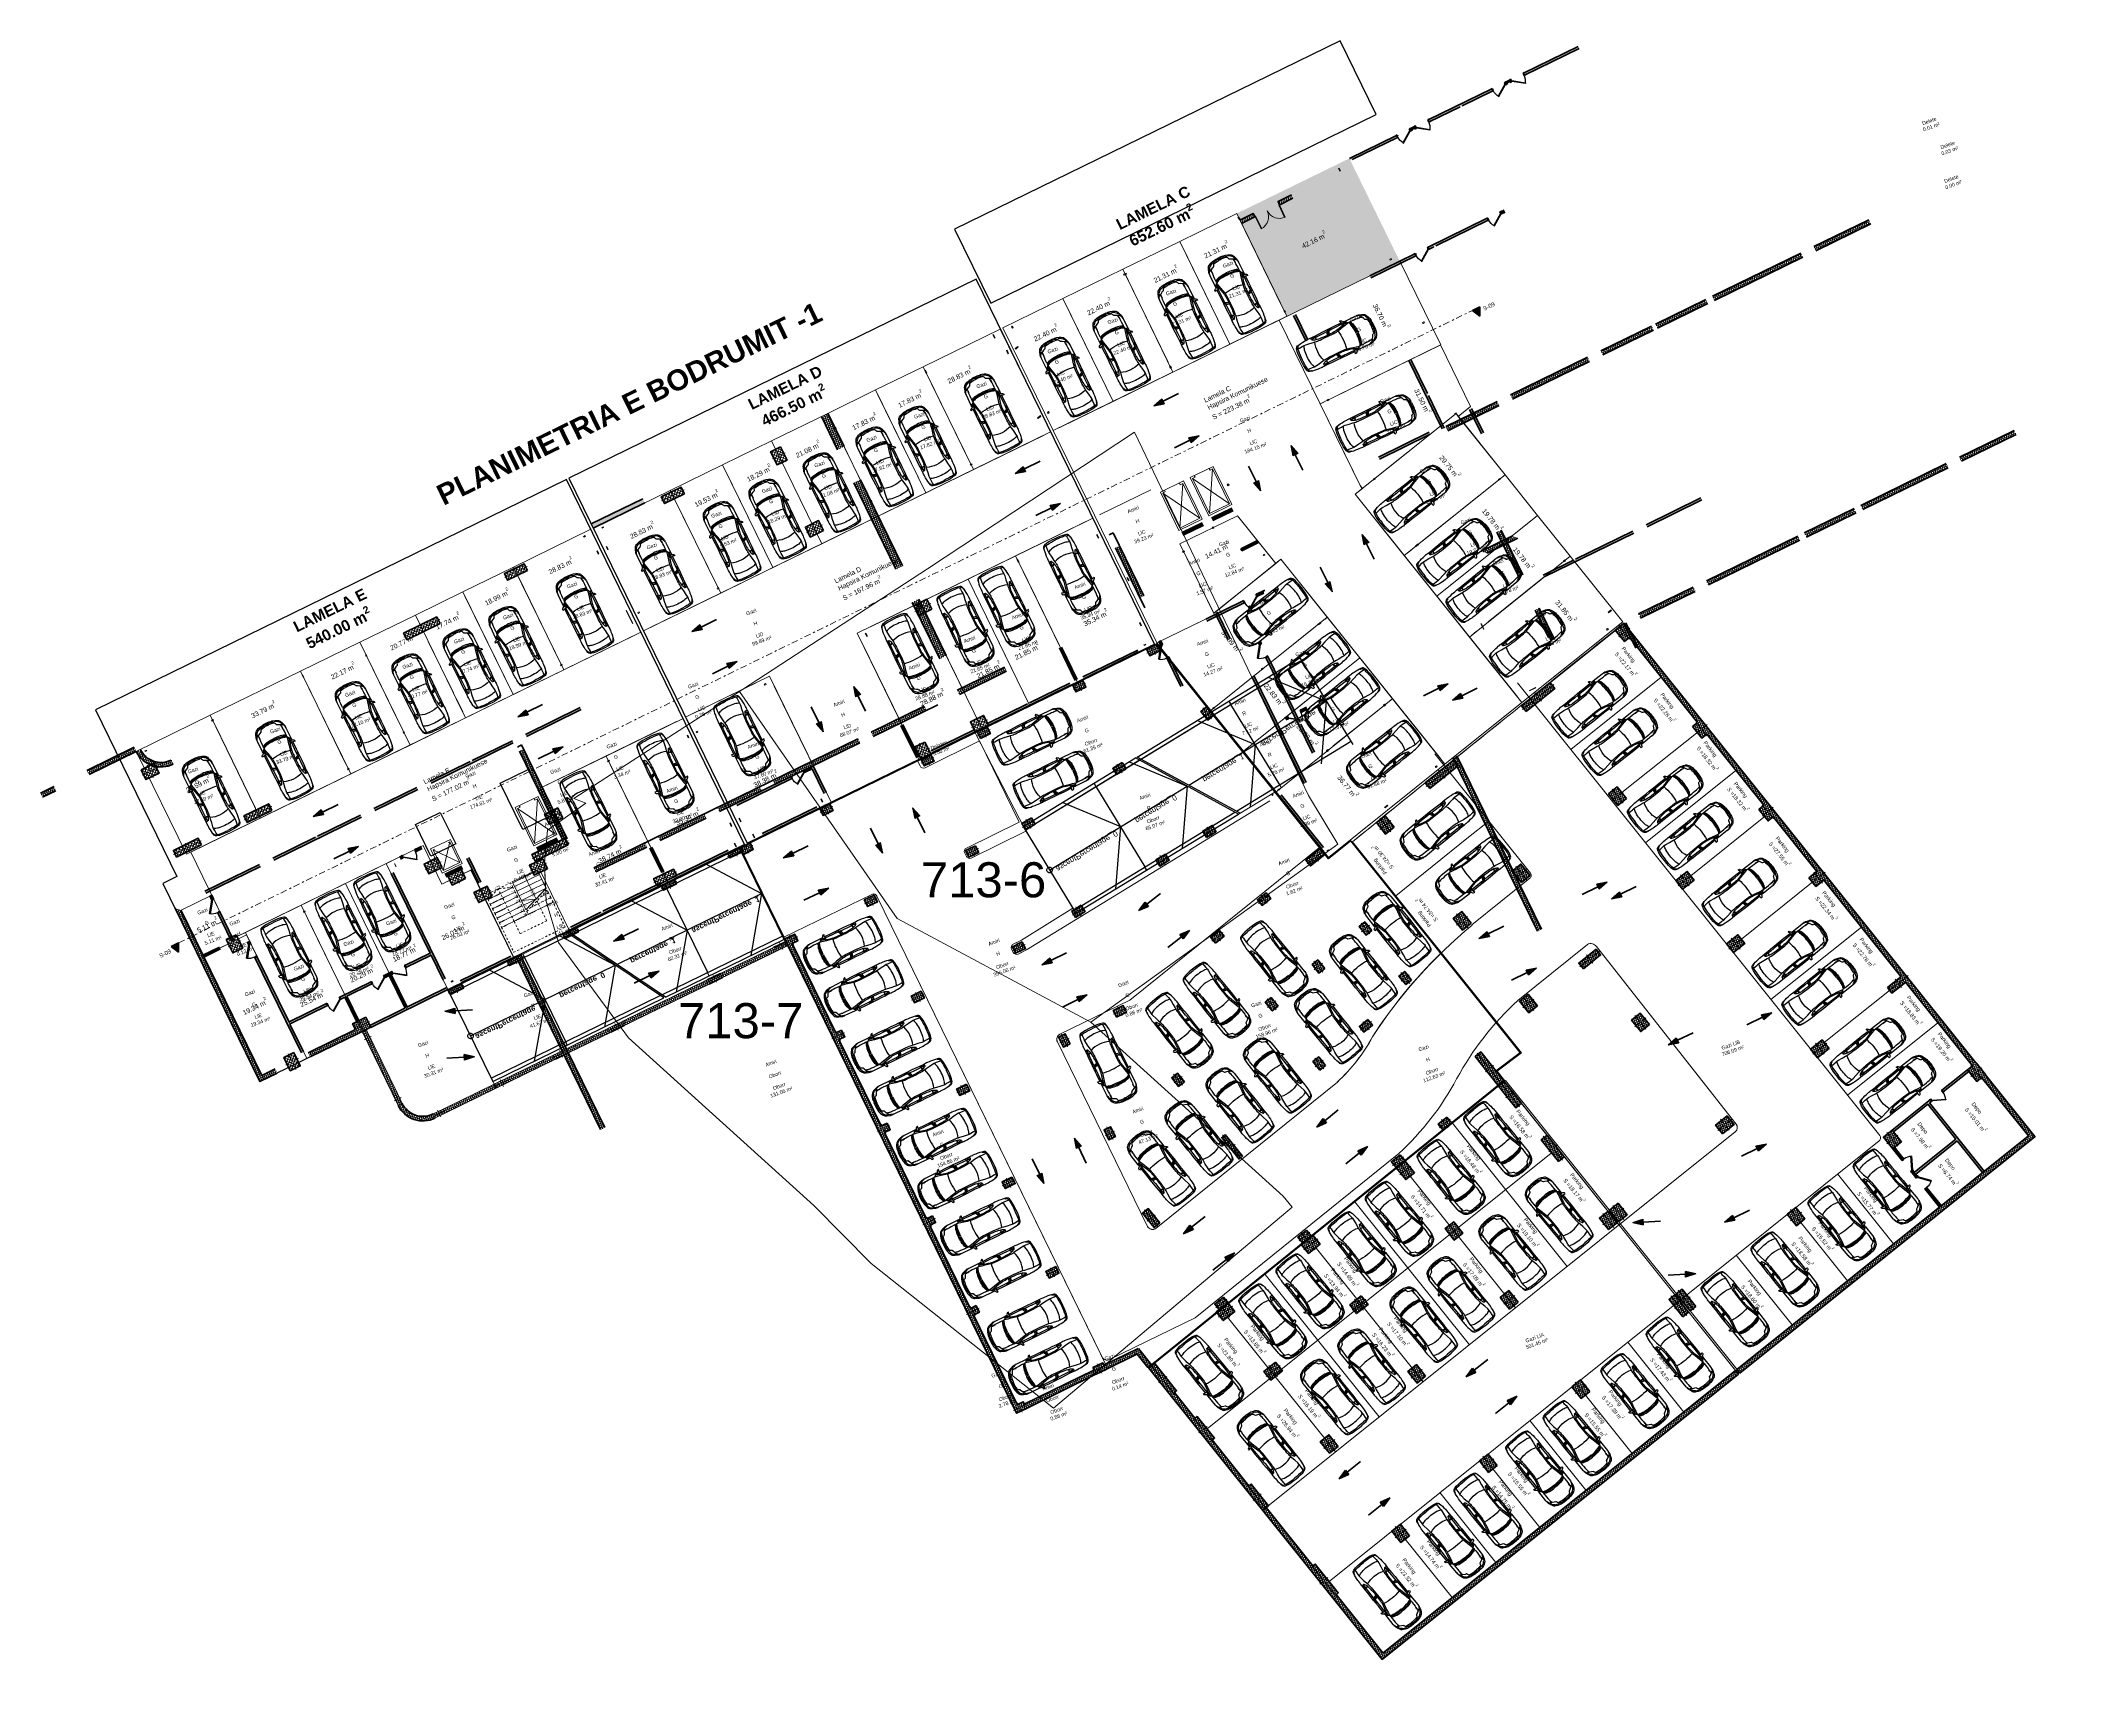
# Model space of a CAD drawing. Header units: metres. Extents: x 7511783 to 7512372, y 4692307 to 4692611.
# Drawn here: x 7512261.6 to 7512371.6, y 4692500.6 to 4692590.2 of the extents above; entities that cross this region are included whole.
import ezdxf
from ezdxf.enums import TextEntityAlignment as Align

# ---------------------------------------------------------------- set-up
doc = ezdxf.new("R2010")
doc.units = ezdxf.units.M
for name, pattern in [('Dense Dotted', [132.291663, 0, -132.291663]), ('Dot & Dashed', [670.277762, 352.777767, -176.388884, 0, -141.111112]), ('Long Dashed', [793.749976, 476.249993, -317.499983]), ('Small Dashed', [211.666667, 105.833333, -105.833333])]:
    doc.linetypes.add(name, pattern=pattern)
for name, color, linetype, lineweight in [('2D Drafting - General_Pen_No__1', 7, 'Continuous', 0), ('2D Drafting - General_Pen_No__2', 8, 'Continuous', 0), ('2D Drafting - General_Pen_No__42', 8, 'Continuous', 0), ('2D Drafting - General_Pen_No__82', 253, 'Continuous', 0), ('A - Fill Zone_Pen_No__1', 7, 'Continuous', 0), ('A - Fill Zone_Pen_No__145', 144, 'Continuous', 0), ('A - Fill Zone_Pen_No__156', 165, 'Continuous', 0), ('A - Fill Zone_Pen_No__89', 123, 'Continuous', 0), ('A - Muret', 7, 'Continuous', 0), ('A - Muret_Pen_No__101', 252, 'Continuous', 0), ('A - Muret_Pen_No__102', 254, 'Continuous', 0), ('A - Muret_Pen_No__7', 7, 'Continuous', 0), ('A - Pllaka Themel', 7, 'Continuous', 0), ('A - Pllaka Themel_Pen_No__42', 8, 'Continuous', 0), ('A - Rampa_Pen_No__42', 8, 'Continuous', 0), ('A - Shtyllat', 7, 'Continuous', 0), ('A - Shtyllat_Pen_No__1', 7, 'Continuous', 0), ('A - Shtyllat_Pen_No__7', 7, 'Continuous', 0), ('A -Polyline', 7, 'Continuous', 0), ('A -Polyline_Pen_No__1', 7, 'Continuous', 0), ('A -Polyline_Pen_No__178', 43, 'Continuous', 0), ('A -Polyline_Pen_No__42', 8, 'Continuous', 0), ('A -Polyline_Pen_No__48', 14, 'Continuous', 0), ('A -Polyline_Pen_No__8', 14, 'Continuous', 0), ('A1 - Bodrumi -1', 7, 'Continuous', 0), ('A1 - Bodrumi -1_Pen_No__42', 8, 'Continuous', 0), ('Annotation - Text_Pen_No__48', 14, 'Continuous', 0), ('Annotation - Text_Pen_No__62', 253, 'Continuous', 0), ('ARCHICAD Doors_Pen_No__108', 11, 'Continuous', 0), ('ARCHICAD Doors_Pen_No__42', 8, 'Continuous', 0), ('garazhat-netw', 1, 'Continuous', 0), ('garazhat-netw-amiri - b1', 20, 'Continuous', 0), ('Interior - Furniture _Pen_No__42', 8, 'Continuous', 0), ('Marker - Section', 7, 'Continuous', 0), ('Marker - Section_Pen_No__25', 161, 'Continuous', 0), ('Marker - Section_Pen_No__85', 151, 'Continuous', 0), ('nr riregjistrim', 1, 'Continuous', 0), ('Structural - Bearing', 7, 'Continuous', 0), ('Structural - Bearing_Pen_No__20', 1, 'Continuous', 0), ('Structural - Bearing_Pen_No__21', 7, 'Continuous', 0), ('Structural - Stair & Railing', 7, 'Continuous', 0), ('Structural - Stair & Railing_Pen_No__11', 171, 'Continuous', 0), ('Structural - Stair & Railing_Pen_No__71', 161, 'Continuous', 0), ('Structural - Stair & Railing_Pen_No__91', 161, 'Continuous', 0), ('vijat rregullim', 1, 'Continuous', 0)]:
    doc.layers.add(name, color=color, linetype=linetype, lineweight=lineweight)
doc.styles.add('GENERATED_STYLE_1', font='arial.ttf')
doc.styles.add('GENERATED_STYLE_2', font='arialbd.ttf')
doc.styles.get("Standard").update_dxf_attribs({"font": 'arial.ttf'})
pattern_1 = [(45, (0, 0), (-68.94291, 68.94291), []), (135, (0, 0), (68.94291, 68.94291), [])]
pattern_2 = [(45, (0, 0), (-68.9429, 68.9429), [])]
pattern_3 = [(45, (0, 0), (-91.92388, 91.92388), []), (135, (0, 0), (91.92388, 91.92388), [])]
pattern_4 = [(71.04536, (7512266.77359, 4692551.73477), (-0.09221316, 0.0316699), []), (161.04536, (7512266.77359, 4692551.73477), (0.0316699, 0.09221316), [])]
pattern_5 = [(71.04536, (7512266.77359, 4692551.73477), (-0.09221316, 0.0316699), []), (161.04536, (7512266.77359, 4692551.73477), (0.0316699, 0.09221316), [])]
pattern_6 = [(71.04536, (7512266.77359, 4692551.73477), (-0.09221316, 0.0316699), []), (161.04536, (7512266.77359, 4692551.73477), (0.0316699, 0.09221316), [])]

# ---------------------------------------------------------------- blocks, each defined once
blk = doc.blocks.new('Slab_1', base_point=(-1850, -20501))
at = {"layer": 'A - Pllaka Themel_Pen_No__42', "color": 8, "linetype": 'Continuous', "lineweight": 25, "flags": 128}
for points in [[(-1850, -20501), (27400, -20501), (27400, 1500), (-1000, 1500), (-1000, -8551), (-1850, -8551)], [(13350, -13601), (11850, -13601), (11850, -11701), (13350, -11701)], [(16950, -11701), (18650, -11701), (18650, -14501), (16950, -14501)]]:
    blk.add_lwpolyline(points, close=True, dxfattribs=at)
blk = doc.blocks.new('Slab_2', base_point=(27550, -20501))
at = {"layer": 'A - Pllaka Themel_Pen_No__42', "color": 8, "linetype": 'Continuous', "lineweight": 25, "flags": 128}
blk.add_lwpolyline([(27550, -20501), (52100, -20501), (52100, 1500), (27550, 1500)], close=True, dxfattribs=at)
blk = doc.blocks.new('Slab_3', base_point=(4150, -24950))
at = {"layer": 'A1 - Bodrumi -1_Pen_No__42', "color": 8, "linetype": 'Continuous', "lineweight": 25, "flags": 128}
blk.add_lwpolyline([(4150, -24950), (27400, -24951), (27400, -20501), (4150, -20501)], close=True, dxfattribs=at)
blk = doc.blocks.new('Slab_5', base_point=(27100, -19050))
at = {"layer": 'A - Pllaka Themel_Pen_No__42', "color": 8, "linetype": 'Continuous', "lineweight": 25, "flags": 128}
blk.add_lwpolyline([(27100, -19050), (27100, -53141), (34367, -53141), (34572, -54048), (58726, -48552), (58577, -47886), (60193, -47573), (56977, -33242), (55470, -33580), (52202, -19051)], close=True, dxfattribs=at)
blk = doc.blocks.new('Stair_1')
at = {"layer": 'Structural - Stair & Railing_Pen_No__71', "linetype": 'Continuous', "lineweight": 20}
blk.add_hatch(color=161, dxfattribs=at).paths.add_polyline_path([(15912, -15291, 1), (15987, -15291, 1)])
at = {"layer": 'Structural - Stair & Railing_Pen_No__11', "color": 171, "linetype": 'Small Dashed', "lineweight": 18}
for p, q in [((14350, -15291), (13600, -15571)), ((14350, -15571), (14350, -15291)), ((15100, -15571), (14350, -15291)), ((14350, -17251), (14350, -15571)), ((14350, -18001), (14350, -17251)), ((16700, -16518), (15200, -17078)), ((15950, -16798), (15950, -17251)), ((15950, -17251), (15950, -18001)), ((15950, -18001), (14350, -18001))]:
    blk.add_line(p, q, dxfattribs=at)
at = {"layer": 'Structural - Stair & Railing_Pen_No__11', "color": 171, "linetype": 'Continuous', "lineweight": 18}
for p, q in [((16700, -15291), (15200, -15291)), ((15200, -15291), (15200, -15571)), ((15950, -15291), (15950, -15571)), ((16700, -15571), (16700, -15291)), ((15200, -15571), (16700, -15571)), ((16700, -15571), (15200, -15571)), ((15200, -15571), (15200, -15851)), ((15200, -15851), (16700, -15851)), ((16700, -15851), (15200, -15851)), ((15200, -15851), (15200, -16131)), ((15200, -16131), (16700, -16131)), ((16700, -16131), (15200, -16131)), ((15200, -16131), (15200, -16411)), ((15200, -16411), (16700, -16411)), ((16700, -16411), (15200, -16411)), ((15200, -16411), (15200, -16691)), ((16700, -16411), (15200, -16971)), ((15200, -16411), (15950, -16691)), ((15950, -15571), (15950, -16691)), ((15950, -16691), (16700, -16411)), ((16700, -15851), (16700, -15571)), ((16700, -16131), (16700, -15851)), ((16700, -16411), (16700, -16131)), ((15200, -16691), (15950, -16691)), ((15950, -16691), (15200, -16691)), ((15200, -16691), (15200, -16971))]:
    blk.add_line(p, q, dxfattribs=at)
for start, end in [(0, 180), (180, 0)]:
    blk.add_arc((15950, -15291), 37.5, start, end, dxfattribs=at)
at = {"layer": 'Structural - Stair & Railing_Pen_No__91', "color": 161, "linetype": 'Small Dashed', "lineweight": 13}
for p, q in [((15100, -15291), (13600, -15291)), ((13600, -15291), (13600, -15571)), ((15100, -15571), (15100, -15291)), ((15100, -15571), (13600, -15571)), ((13600, -15571), (13600, -15851)), ((13600, -15571), (15100, -15571)), ((15100, -15851), (13600, -15851)), ((13600, -15851), (13600, -16131)), ((13600, -15851), (15100, -15851)), ((15100, -16131), (13600, -16131)), ((13600, -16131), (13600, -16411)), ((13600, -16131), (15100, -16131)), ((15100, -16411), (13600, -16411)), ((13600, -16411), (13600, -16691)), ((13600, -16411), (15100, -16411)), ((15100, -15851), (15100, -15571)), ((15100, -16131), (15100, -15851)), ((15100, -16411), (15100, -16131)), ((15100, -16691), (15100, -16411)), ((15100, -16691), (13600, -16691)), ((13600, -16691), (13600, -16971)), ((13600, -16691), (15100, -16691)), ((13600, -16971), (13600, -17251)), ((15100, -16971), (13600, -16971)), ((13600, -16971), (15100, -16971)), ((15100, -17251), (13600, -17251)), ((13600, -17251), (13600, -18751)), ((13600, -17251), (15100, -17251)), ((15100, -16971), (15100, -16691)), ((15100, -17251), (15100, -16971)), ((15200, -17251), (15100, -17251)), ((15200, -17078), (15200, -17251)), ((15200, -17251), (16700, -17251)), ((16700, -17251), (15200, -17251)), ((15486, -16971), (16700, -16971)), ((16700, -16971), (15486, -16971)), ((16236, -16691), (16700, -16691)), ((16700, -16691), (16236, -16691)), ((16700, -16691), (16700, -16518)), ((16700, -16971), (16700, -16691)), ((16700, -17251), (16700, -16971)), ((16700, -18751), (16700, -17251)), ((13600, -18751), (16700, -18751))]:
    blk.add_line(p, q, dxfattribs=at)
at = {"layer": 'Structural - Stair & Railing_Pen_No__91', "color": 161, "linetype": 'Continuous', "lineweight": 13}
for p, q in [((16700, -15341), (15200, -15341)), ((15200, -15341), (15200, -16971)), ((16700, -16411), (16700, -15341))]:
    blk.add_line(p, q, dxfattribs=at)
at = {"layer": 'Structural - Stair & Railing_Pen_No__71', "color": 161, "lineweight": 20, "char_height": 75, "attachment_point": 4, "style": 'GENERATED_STYLE_1'}
for s, insert in [('\\A1;DOWN', (14187, -15187)), ('\\A1;16', (14911, -15212)), ('\\A1;15', (14911, -15492)), ('\\A1;14', (14911, -15772)), ('\\A1;13', (14911, -16052)), ('\\A1;12', (14911, -16332)), ('\\A1;10', (14911, -16892)), ('\\A1;11', (14919, -16612)), ('\\A1;9', (14968, -17172))]:
    blk.add_mtext(s, dxfattribs=dict(at, insert=insert))
at = {"layer": 'Structural - Stair & Railing_Pen_No__71', "color": 161, "lineweight": 20, "char_height": 75, "style": 'GENERATED_STYLE_1'}
for s, insert, attachment_point, rotation in [('\\A1;1', (15332, -15370), 4, 180), ('\\A1;UP', (16021, -15195), 4, 180), ('\\A1;4', (15332, -16210), 4, 180), ('\\A1;3', (15332, -15929), 4, 180), ('\\A1;5', (15332, -16490), 4, 180), ('\\A1;2', (15332, -15650), 4, 180), ('\\A1;\\pt0,5325;16R x 17{\\H0.66x;\\S^  ;\\S^  ;\\S^  ;}', (15926, -16271), 8, 90), ('\\A1;\\pt0,5325;15G x 28{\\H0.66x;\\S^  ;\\S^  ;\\S^  ;}', (15967, -16271), 2, 90), ('\\A1;6', (15332, -16770), 4, 180), ('\\A1;8', (15332, -17330), 4, 180), ('\\A1;7', (15332, -17050), 4, 180)]:
    blk.add_mtext(s, dxfattribs=dict(at, insert=insert, attachment_point=attachment_point, rotation=rotation))
blk = doc.blocks.new('Stair_2')
at = {"layer": 'Structural - Stair & Railing_Pen_No__71', "linetype": 'Continuous', "lineweight": 20}
blk.add_hatch(color=161, dxfattribs=at).paths.add_polyline_path([(15912, -15291, 1), (15987, -15291, 1)])
at = {"layer": 'Structural - Stair & Railing_Pen_No__11', "color": 171, "linetype": 'Small Dashed', "lineweight": 18}
for p, q in [((14350, -15291), (13600, -15571)), ((14350, -15571), (14350, -15291)), ((15100, -15571), (14350, -15291)), ((14350, -17251), (14350, -15571)), ((14350, -18001), (14350, -17251)), ((16700, -16518), (15200, -17078)), ((15950, -16798), (15950, -17251)), ((15950, -17251), (15950, -18001)), ((15950, -18001), (14350, -18001))]:
    blk.add_line(p, q, dxfattribs=at)
at = {"layer": 'Structural - Stair & Railing_Pen_No__11', "color": 171, "linetype": 'Continuous', "lineweight": 18}
for p, q in [((16700, -15291), (15200, -15291)), ((15200, -15291), (15200, -15571)), ((15950, -15291), (15950, -15571)), ((16700, -15571), (16700, -15291)), ((15200, -15571), (16700, -15571)), ((16700, -15571), (15200, -15571)), ((15200, -15571), (15200, -15851)), ((15200, -15851), (16700, -15851)), ((16700, -15851), (15200, -15851)), ((15200, -15851), (15200, -16131)), ((15200, -16131), (16700, -16131)), ((16700, -16131), (15200, -16131)), ((15200, -16131), (15200, -16411)), ((15200, -16411), (16700, -16411)), ((16700, -16411), (15200, -16411)), ((15200, -16411), (15200, -16691)), ((16700, -16411), (15200, -16971)), ((15200, -16411), (15950, -16691)), ((15950, -15571), (15950, -16691)), ((15950, -16691), (16700, -16411)), ((16700, -15851), (16700, -15571)), ((16700, -16131), (16700, -15851)), ((16700, -16411), (16700, -16131)), ((15200, -16691), (15950, -16691)), ((15950, -16691), (15200, -16691)), ((15200, -16691), (15200, -16971))]:
    blk.add_line(p, q, dxfattribs=at)
for start, end in [(0, 180), (180, 0)]:
    blk.add_arc((15950, -15291), 37.5, start, end, dxfattribs=at)
at = {"layer": 'Structural - Stair & Railing_Pen_No__91', "color": 161, "linetype": 'Small Dashed', "lineweight": 13}
for p, q in [((15100, -15291), (13600, -15291)), ((13600, -15291), (13600, -15571)), ((15100, -15571), (15100, -15291)), ((15100, -15571), (13600, -15571)), ((13600, -15571), (13600, -15851)), ((13600, -15571), (15100, -15571)), ((15100, -15851), (13600, -15851)), ((13600, -15851), (13600, -16131)), ((13600, -15851), (15100, -15851)), ((15100, -16131), (13600, -16131)), ((13600, -16131), (13600, -16411)), ((13600, -16131), (15100, -16131)), ((15100, -16411), (13600, -16411)), ((13600, -16411), (13600, -16691)), ((13600, -16411), (15100, -16411)), ((15100, -15851), (15100, -15571)), ((15100, -16131), (15100, -15851)), ((15100, -16411), (15100, -16131)), ((15100, -16691), (15100, -16411)), ((15100, -16691), (13600, -16691)), ((13600, -16691), (13600, -16971)), ((13600, -16691), (15100, -16691)), ((13600, -16971), (13600, -17251)), ((15100, -16971), (13600, -16971)), ((13600, -16971), (15100, -16971)), ((15100, -17251), (13600, -17251)), ((13600, -17251), (13600, -18751)), ((13600, -17251), (15100, -17251)), ((15100, -16971), (15100, -16691)), ((15100, -17251), (15100, -16971)), ((15200, -17251), (15100, -17251)), ((15200, -17078), (15200, -17251)), ((15200, -17251), (16700, -17251)), ((16700, -17251), (15200, -17251)), ((15486, -16971), (16700, -16971)), ((16700, -16971), (15486, -16971)), ((16236, -16691), (16700, -16691)), ((16700, -16691), (16236, -16691)), ((16700, -16691), (16700, -16518)), ((16700, -16971), (16700, -16691)), ((16700, -17251), (16700, -16971)), ((16700, -18751), (16700, -17251)), ((13600, -18751), (16700, -18751))]:
    blk.add_line(p, q, dxfattribs=at)
at = {"layer": 'Structural - Stair & Railing_Pen_No__91', "color": 161, "linetype": 'Continuous', "lineweight": 13}
for p, q in [((16700, -15341), (15200, -15341)), ((15200, -15341), (15200, -16971)), ((16700, -16411), (16700, -15341))]:
    blk.add_line(p, q, dxfattribs=at)
at = {"layer": 'Structural - Stair & Railing_Pen_No__71', "color": 161, "lineweight": 20, "char_height": 75, "attachment_point": 4, "style": 'GENERATED_STYLE_2'}
for s, insert in [('\\A1;{\\fArial|b0|i0|c0|p34;DOWN}', (14187, -15187)), ('\\A1;{\\fArial|b0|i0|c0|p34;16}', (14911, -15212)), ('\\A1;{\\fArial|b0|i0|c0|p34;15}', (14911, -15492)), ('\\A1;{\\fArial|b0|i0|c0|p34;14}', (14911, -15772)), ('\\A1;{\\fArial|b0|i0|c0|p34;13}', (14911, -16052)), ('\\A1;{\\fArial|b0|i0|c0|p34;12}', (14911, -16332)), ('\\A1;{\\fArial|b0|i0|c0|p34;10}', (14911, -16892)), ('\\A1;{\\fArial|b0|i0|c0|p34;11}', (14919, -16612)), ('\\A1;{\\fArial|b0|i0|c0|p34;9}', (14968, -17172))]:
    blk.add_mtext(s, dxfattribs=dict(at, insert=insert))
at = {"layer": 'Structural - Stair & Railing_Pen_No__71', "color": 161, "lineweight": 20, "char_height": 75, "style": 'GENERATED_STYLE_2'}
for s, insert, attachment_point, rotation in [('\\A1;{\\fArial|b0|i0|c0|p34;1}', (15332, -15370), 4, 180), ('\\A1;{\\fArial|b0|i0|c0|p34;UP}', (16021, -15195), 4, 180), ('\\A1;{\\fArial|b0|i0|c0|p34;4}', (15332, -16210), 4, 180), ('\\A1;{\\fArial|b0|i0|c0|p34;3}', (15332, -15929), 4, 180), ('\\A1;{\\fArial|b0|i0|c0|p34;5}', (15332, -16490), 4, 180), ('\\A1;{\\fArial|b0|i0|c0|p34;2}', (15332, -15650), 4, 180), ('\\A1;\\pt0,5325;{\\fArial|b0|i0|c0|p34;16R x 18\\H0.66x;\\S^  ;\\S^  ;\\S^  ;}', (15926, -16271), 8, 90), ('\\A1;\\pt0,5325;{\\fArial|b0|i0|c0|p34;15G x 28\\H0.66x;\\S^  ;\\S^  ;\\S^  ;}', (15967, -16271), 2, 90), ('\\A1;{\\fArial|b0|i0|c0|p34;6}', (15332, -16770), 4, 180), ('\\A1;{\\fArial|b0|i0|c0|p34;8}', (15332, -17330), 4, 180), ('\\A1;{\\fArial|b0|i0|c0|p34;7}', (15332, -17050), 4, 180)]:
    blk.add_mtext(s, dxfattribs=dict(at, insert=insert, attachment_point=attachment_point, rotation=rotation))
blk = doc.blocks.new('Wall_1', base_point=(-1850, -8551))
at = {"layer": 'A - Muret_Pen_No__101', "linetype": 'Continuous', "lineweight": 13}
h = blk.add_hatch(dxfattribs=at)
h.set_pattern_fill('CONCRETE_BLOCK', color=252, style=0, pattern_type=2)
h.set_pattern_definition(pattern_1)
h.paths.add_polyline_path([(-1850, -8551), (-1850, -19001), (-1600, -19001), (-1600, -8801)])
at = {"layer": 'A - Muret_Pen_No__7', "color": 7, "linetype": 'Continuous', "lineweight": 35, "flags": 128}
for points in [[(-1850, -8551), (-1850, -19001)], [(-1600, -19001), (-1600, -8801)]]:
    blk.add_lwpolyline(points, dxfattribs=at)
blk = doc.blocks.new('Wall_2', base_point=(13600, -19001))
at = {"layer": 'A - Muret_Pen_No__101', "linetype": 'Continuous', "lineweight": 0}
blk.add_hatch(color=253, dxfattribs=at).paths.add_polyline_path([(13600, -19001), (16700, -19001), (16700, -18751), (13600, -18751)])
at = {"layer": 'A - Muret_Pen_No__7', "color": 7, "linetype": 'Continuous', "lineweight": 35, "flags": 128}
for points in [[(16700, -18751), (13600, -18751)], [(13600, -19001), (16700, -19001)]]:
    blk.add_lwpolyline(points, dxfattribs=at)
blk = doc.blocks.new('Wall_3', base_point=(27550, 0))
at = {"layer": 'A - Muret_Pen_No__101', "linetype": 'Continuous', "lineweight": 13}
h = blk.add_hatch(dxfattribs=at)
h.set_pattern_fill('CONCRETE_BLOCK', color=252, style=0, pattern_type=2)
h.set_pattern_definition(pattern_1)
h.paths.add_polyline_path([(31800, 0), (28500, 0), (28500, -250), (31800, -250)])
h = blk.add_hatch(dxfattribs=at)
h.set_pattern_fill('CONCRETE_BLOCK', color=252, style=0, pattern_type=2)
h.set_pattern_definition(pattern_1)
h.paths.add_polyline_path([(32600, 0), (32600, -250), (38100, -250), (38100, 0)])
h = blk.add_hatch(dxfattribs=at)
h.set_pattern_fill('CONCRETE_BLOCK', color=252, style=0, pattern_type=2)
h.set_pattern_definition(pattern_1)
h.paths.add_polyline_path([(38500, 0), (38500, -250), (41500, -250), (41500, 0)])
h = blk.add_hatch(dxfattribs=at)
h.set_pattern_fill('CONCRETE_BLOCK', color=252, style=0, pattern_type=2)
h.set_pattern_definition(pattern_1)
h.paths.add_polyline_path([(41900, -250), (47050, -250), (47050, 0), (41900, 0)])
h = blk.add_hatch(dxfattribs=at)
h.set_pattern_fill('CONCRETE_BLOCK', color=252, style=0, pattern_type=2)
h.set_pattern_definition(pattern_1)
h.paths.add_polyline_path([(51150, 0), (47850, 0), (47850, -250), (51150, -250)])
at = {"layer": 'A - Muret_Pen_No__7', "color": 7, "linetype": 'Continuous', "lineweight": 35, "flags": 128}
for points in [[(31800, 0), (28500, 0)], [(38100, 0), (32600, 0)], [(41500, 0), (38500, 0)], [(47050, 0), (41900, 0)], [(51150, 0), (47850, 0)], [(28500, -250), (31800, -250)], [(32600, -250), (38100, -250)], [(38500, -250), (41500, -250)], [(41900, -250), (47050, -250)], [(47850, -250), (51150, -250)]]:
    blk.add_lwpolyline(points, dxfattribs=at)
blk = doc.blocks.new('Wall_5', base_point=(32600, -16801))
at = {"layer": 'A - Muret_Pen_No__102', "linetype": 'Continuous', "lineweight": 0}
blk.add_hatch(color=254, dxfattribs=at).paths.add_polyline_path([(32480, -16921), (32480, -18401), (32600, -18401), (32600, -16921)])
at = {"layer": 'A - Muret_Pen_No__7', "color": 7, "linetype": 'Continuous', "lineweight": 35, "flags": 128}
for points in [[(32480, -16921), (32480, -18401)], [(32600, -18401), (32600, -16921)]]:
    blk.add_lwpolyline(points, dxfattribs=at)
blk = doc.blocks.new('Door 22')
at = {"layer": 'ARCHICAD Doors_Pen_No__42', "color": 8, "linetype": 'Continuous', "lineweight": 25}
for p, q in [((-387, 24), (-437, 24)), ((-437, 24), (-437, 5)), ((-437, 5), (-387, 5)), ((-400, 5), (-437, 5)), ((-400, 5), (-437, 5)), ((-375, 5), (-400, 5)), ((-400, 5), (-400, 0)), ((-400, 0), (-400, 5)), ((-400, 0), (-400, 5)), ((-400, 0), (-375, 0)), ((-372, 0), (-400, 0)), ((-400, 0), (-400, -115)), ((-400, -115), (-400, 0)), ((-400, -115), (-400, 0)), ((-387, 5), (-387, 24)), ((-375, 0), (-375, 5)), ((-372, -40), (-372, 0)), ((-260, 394), (-237, 427)), ((349, -33), (-260, 394)), ((-237, 427), (372, 0)), ((372, 0), (349, -33)), ((400, 0), (372, 0)), ((372, 0), (372, -40)), ((400, 5), (375, 5)), ((375, 5), (375, 0)), ((375, 0), (400, 0)), ((437, 24), (387, 24)), ((387, 24), (387, 5)), ((387, 5), (437, 5)), ((400, 0), (400, 5)), ((400, 0), (400, 5)), ((400, 0), (400, 5)), ((400, 5), (437, 5)), ((400, 5), (437, 5)), ((400, -115), (400, 0)), ((400, -115), (400, 0)), ((400, -115), (400, 0)), ((437, 5), (437, 24)), ((-387, -115), (-437, -115)), ((-437, -115), (-437, -134)), ((-400, -115), (-437, -115)), ((-400, -115), (-437, -115)), ((-437, -134), (-387, -134)), ((-400, -115), (-360, -115)), ((-387, -134), (-387, -115)), ((-360, -40), (-372, -40)), ((-360, -115), (-360, -40)), ((372, -40), (360, -40)), ((360, -40), (360, -115)), ((360, -115), (400, -115)), ((437, -115), (387, -115)), ((387, -115), (387, -134)), ((387, -134), (437, -134)), ((400, -115), (437, -115)), ((400, -115), (437, -115)), ((437, -134), (437, -115))]:
    blk.add_line(p, q, dxfattribs=at)
blk.add_arc((372, 0), 744, 145, 180, dxfattribs=at)
blk = doc.blocks.new('Door 22_2')
at = {"layer": 'ARCHICAD Doors_Pen_No__42', "color": 8, "linetype": 'Continuous', "lineweight": 25}
for p, q in [((-437, 0), (-437, 19)), ((-437, 19), (-387, 19)), ((-387, 0), (-437, 0)), ((-400, 0), (-437, 0)), ((-400, 0), (-437, 0)), ((-372, 0), (-400, 0)), ((-400, 0), (-400, -115)), ((-400, 0), (-400, -115)), ((-400, 0), (-400, -115)), ((-387, 19), (-387, 0)), ((-372, -40), (-372, 0)), ((-260, 394), (-237, 427)), ((349, -33), (-260, 394)), ((-237, 427), (372, 0)), ((372, 0), (349, -33)), ((400, 0), (372, 0)), ((372, 0), (372, -40)), ((387, 19), (437, 19)), ((387, 0), (387, 19)), ((437, 0), (387, 0)), ((400, -115), (400, 0)), ((400, 0), (400, -115)), ((400, 0), (400, -115)), ((400, 0), (437, 0)), ((400, 0), (437, 0)), ((437, 19), (437, 0)), ((-437, -139), (-437, -120)), ((-437, -120), (-387, -120)), ((-400, -120), (-437, -120)), ((-400, -120), (-437, -120)), ((-387, -139), (-437, -139)), ((-400, -120), (-400, -115)), ((-400, -115), (-375, -115)), ((-400, -115), (-360, -115)), ((-400, -115), (-400, -120)), ((-400, -115), (-400, -120)), ((-375, -120), (-400, -120)), ((-387, -120), (-387, -139)), ((-375, -115), (-375, -120)), ((-360, -40), (-372, -40)), ((-360, -115), (-360, -40)), ((372, -40), (360, -40)), ((360, -40), (360, -115)), ((360, -115), (400, -115)), ((375, -120), (375, -115)), ((375, -115), (400, -115)), ((400, -120), (375, -120)), ((387, -120), (437, -120)), ((387, -139), (387, -120)), ((437, -139), (387, -139)), ((400, -115), (400, -120)), ((400, -115), (400, -120)), ((400, -115), (400, -120)), ((400, -120), (437, -120)), ((400, -120), (437, -120)), ((437, -120), (437, -139))]:
    blk.add_line(p, q, dxfattribs=at)
blk.add_arc((372, 0), 744, 145, 180, dxfattribs=at)
blk = doc.blocks.new('Wall_6', base_point=(37900, -16801))
at = {"layer": 'A - Muret_Pen_No__102', "linetype": 'Continuous', "lineweight": 0}
for points in [[(37900, -16921), (40740, -16921), (40740, -16801), (37900, -16801)], [(41540, -16801), (41540, -16921), (41860, -16921), (41860, -16801)], [(46490, -16801), (42660, -16801), (42660, -16921), (46490, -16921)], [(47290, -16921), (47610, -16921), (47610, -16801), (47290, -16801)], [(51700, -16801), (48410, -16801), (48410, -16921), (51700, -16921)]]:
    blk.add_hatch(color=254, dxfattribs=at).paths.add_polyline_path(points)
at = {"layer": 'A - Muret_Pen_No__7', "color": 7, "linetype": 'Continuous', "lineweight": 35}
for p, q in [((40740, -16801), (40703, -16801)), ((40740, -16921), (40703, -16921)), ((40740, -16801), (40740, -16916)), ((40740, -16916), (40740, -16921)), ((41540, -16801), (41577, -16801)), ((41540, -16801), (41540, -16916)), ((41540, -16916), (41540, -16921)), ((41540, -16921), (41577, -16921)), ((41860, -16801), (41823, -16801)), ((41860, -16921), (41823, -16921)), ((41860, -16801), (41860, -16916)), ((41860, -16916), (41860, -16921)), ((42660, -16801), (42697, -16801)), ((42660, -16801), (42660, -16916)), ((42660, -16916), (42660, -16921)), ((42660, -16921), (42697, -16921)), ((46490, -16801), (46453, -16801)), ((46490, -16921), (46453, -16921)), ((46490, -16806), (46490, -16801)), ((46490, -16921), (46490, -16806)), ((47290, -16801), (47327, -16801)), ((47290, -16806), (47290, -16801)), ((47290, -16921), (47290, -16806)), ((47290, -16921), (47327, -16921)), ((47610, -16801), (47573, -16801)), ((47610, -16921), (47573, -16921)), ((47610, -16801), (47610, -16916)), ((47610, -16916), (47610, -16921)), ((48410, -16801), (48447, -16801)), ((48410, -16801), (48410, -16916)), ((48410, -16916), (48410, -16921)), ((48410, -16921), (48447, -16921))]:
    blk.add_line(p, q, dxfattribs=at)
at = {"layer": 'A - Muret_Pen_No__7', "color": 7, "linetype": 'Continuous', "lineweight": 35, "flags": 128}
for points in [[(40740, -16801), (37900, -16801)], [(38020, -16921), (40740, -16921)], [(41860, -16801), (41540, -16801)], [(41540, -16921), (41640, -16921)], [(41760, -16921), (41860, -16921)], [(46490, -16801), (42660, -16801)], [(42660, -16921), (44515, -16921)], [(44635, -16921), (46490, -16921)], [(47610, -16801), (47290, -16801)], [(47290, -16921), (47390, -16921)], [(47510, -16921), (47610, -16921)], [(51700, -16801), (48410, -16801)], [(48410, -16921), (51700, -16921)]]:
    blk.add_lwpolyline(points, dxfattribs=at)
at = {"layer": 'ARCHICAD Doors_Pen_No__42', "color": 8, "linetype": 'Continuous', "lineweight": 25, "xscale": -1, "zscale": 1000, "rotation": 180}
for name, p in [('Door 22', (41140, -16916)), ('Door 22_2', (46890, -16921))]:
    blk.add_blockref(name, p, dxfattribs=at)
at = {"layer": 'ARCHICAD Doors_Pen_No__42', "color": 8, "linetype": 'Continuous', "lineweight": 25, "zscale": 1000, "rotation": 180}
for p in [(42260, -16916), (48010, -16916)]:
    blk.add_blockref('Door 22', p, dxfattribs=at)
blk = doc.blocks.new('Wall_7', base_point=(37900, -16801))
at = {"layer": 'A - Muret_Pen_No__102', "linetype": 'Continuous', "lineweight": 0}
blk.add_hatch(color=254, dxfattribs=at).paths.add_polyline_path([(37900, -16921), (37900, -18401), (38020, -18401), (38020, -16921)])
at = {"layer": 'A - Muret_Pen_No__7', "color": 7, "linetype": 'Continuous', "lineweight": 35, "flags": 128}
for points in [[(37900, -16921), (37900, -18401)], [(38020, -18401), (38020, -16921)]]:
    blk.add_lwpolyline(points, dxfattribs=at)
blk = doc.blocks.new('Wall_8', base_point=(41700, -16801))
at = {"layer": 'A - Muret_Pen_No__102', "linetype": 'Continuous', "lineweight": 0}
blk.add_hatch(color=254, dxfattribs=at).paths.add_polyline_path([(41640, -16921), (41640, -18401), (41760, -18401), (41760, -16921)])
at = {"layer": 'A - Muret_Pen_No__7', "color": 7, "linetype": 'Continuous', "lineweight": 35, "flags": 128}
for points in [[(41640, -16921), (41640, -18401)], [(41760, -18401), (41760, -16921)]]:
    blk.add_lwpolyline(points, dxfattribs=at)
blk = doc.blocks.new('Wall_9', base_point=(44575, -16801))
at = {"layer": 'A - Muret_Pen_No__102', "linetype": 'Continuous', "lineweight": 0}
blk.add_hatch(color=254, dxfattribs=at).paths.add_polyline_path([(44515, -16921), (44515, -18881), (44635, -18881), (44635, -16921)])
at = {"layer": 'A - Muret_Pen_No__7', "color": 7, "linetype": 'Continuous', "lineweight": 35, "flags": 128}
for points in [[(44515, -16921), (44515, -18881)], [(44635, -18881), (44635, -16921)]]:
    blk.add_lwpolyline(points, dxfattribs=at)
blk = doc.blocks.new('Wall_10', base_point=(47450, -16801))
at = {"layer": 'A - Muret_Pen_No__102', "linetype": 'Continuous', "lineweight": 0}
blk.add_hatch(color=254, dxfattribs=at).paths.add_polyline_path([(47390, -16921), (47390, -18401), (47510, -18401), (47510, -16921)])
at = {"layer": 'A - Muret_Pen_No__7', "color": 7, "linetype": 'Continuous', "lineweight": 35, "flags": 128}
for points in [[(47390, -16921), (47390, -18401)], [(47510, -18401), (47510, -16921)]]:
    blk.add_lwpolyline(points, dxfattribs=at)
blk = doc.blocks.new('Metal Double Door 22')
at = {"layer": 'ARCHICAD Doors_Pen_No__108', "color": 11, "linetype": 'Continuous', "lineweight": 13}
for p, q in [((-793, 0), (-793, 19)), ((-793, 19), (-743, 19)), ((-743, 0), (-793, 0)), ((-750, 0), (-793, 0)), ((-750, 0), (-793, 0)), ((-730, 0), (-750, 0)), ((-750, 0), (-750, -100)), ((-750, 0), (-750, -100)), ((-750, 0), (-750, -100)), ((-743, 19), (-743, 0)), ((-730, 730), (-730, 0)), ((-690, 730), (-730, 730)), ((-730, -40), (-730, 0)), ((-730, 0), (-690, 0)), ((-690, 0), (-690, 730)), ((690, 0), (690, 730)), ((690, 730), (730, 730)), ((730, 0), (690, 0)), ((730, 730), (730, 0)), ((750, 0), (730, 0)), ((730, 0), (730, -40)), ((743, 19), (793, 19)), ((743, 0), (743, 19)), ((793, 0), (743, 0)), ((750, -100), (750, 0)), ((750, 0), (750, -100)), ((750, 0), (750, -100)), ((750, 0), (793, 0)), ((750, 0), (793, 0)), ((793, 19), (793, 0)), ((-793, -219), (-793, -200)), ((-793, -200), (-743, -200)), ((-750, -200), (-793, -200)), ((-750, -200), (-793, -200)), ((-743, -219), (-793, -219)), ((-750, -200), (-750, -100)), ((-750, -100), (-731, -100)), ((-750, -100), (-718, -100)), ((-750, -100), (-750, -200)), ((-750, -100), (-750, -200)), ((-731, -200), (-750, -200)), ((-743, -200), (-743, -219)), ((-731, -100), (-731, -200)), ((-718, -40), (-730, -40)), ((-718, -100), (-718, -40)), ((730, -40), (718, -40)), ((718, -40), (718, -100)), ((718, -100), (750, -100)), ((731, -200), (731, -100)), ((731, -100), (750, -100)), ((750, -200), (731, -200)), ((743, -200), (793, -200)), ((743, -219), (743, -200)), ((793, -219), (743, -219)), ((750, -100), (750, -200)), ((750, -100), (750, -200)), ((750, -100), (750, -200)), ((750, -200), (793, -200)), ((750, -200), (793, -200)), ((793, -200), (793, -219))]:
    blk.add_line(p, q, dxfattribs=at)
for centre, start, end in [((-730, 0), 0, 90), ((730, 0), 90, 180)]:
    blk.add_arc(centre, 730, start, end, dxfattribs=at)
blk = doc.blocks.new('Wall_11', base_point=(13600, -12951))
at = {"layer": 'A - Muret_Pen_No__102', "linetype": 'Continuous', "lineweight": 13}
h = blk.add_hatch(dxfattribs=at)
h.set_pattern_fill('COMMON_BRICK', color=254, style=0, pattern_type=2)
h.set_pattern_definition(pattern_2)
h.paths.add_polyline_path([(13600, -12951), (14400, -12951), (14400, -12751), (13600, -12751)])
h = blk.add_hatch(dxfattribs=at)
h.set_pattern_fill('COMMON_BRICK', color=254, style=0, pattern_type=2)
h.set_pattern_definition(pattern_2)
h.paths.add_polyline_path([(15900, -12951), (16700, -12951), (16700, -12751), (15900, -12751)])
at = {"layer": 'A - Muret_Pen_No__7', "color": 7, "linetype": 'Continuous', "lineweight": 35}
for p, q in [((14400, -12751), (14357, -12751)), ((14400, -12951), (14357, -12951)), ((14400, -12851), (14400, -12751)), ((14400, -12951), (14400, -12851)), ((15900, -12751), (15943, -12751)), ((15900, -12851), (15900, -12751)), ((15900, -12951), (15900, -12851)), ((15900, -12951), (15943, -12951))]:
    blk.add_line(p, q, dxfattribs=at)
at = {"layer": 'A - Muret_Pen_No__7', "color": 7, "linetype": 'Continuous', "lineweight": 35, "flags": 128}
for points in [[(14400, -12751), (13600, -12751)], [(13600, -12951), (14400, -12951)], [(16700, -12751), (15900, -12751)], [(15900, -12951), (16700, -12951)]]:
    blk.add_lwpolyline(points, dxfattribs=at)
at = {"layer": 'ARCHICAD Doors_Pen_No__108', "color": 11, "linetype": 'Continuous', "lineweight": 13, "zscale": 1000, "rotation": 180}
blk.add_blockref('Metal Double Door 22', (15150, -12951), dxfattribs=at)
blk = doc.blocks.new('Wall_12', base_point=(18900, -16801))
at = {"layer": 'A - Muret_Pen_No__102', "linetype": 'Continuous', "lineweight": 0}
for points in [[(18900, -16921), (21608, -16921), (21608, -16801), (18900, -16801)], [(22408, -16801), (22408, -16921), (25980, -16921), (25980, -16801)], [(26780, -16801), (26780, -16921), (27000, -16921), (27000, -16801)]]:
    blk.add_hatch(color=254, dxfattribs=at).paths.add_polyline_path(points)
at = {"layer": 'A - Muret_Pen_No__7', "color": 7, "linetype": 'Continuous', "lineweight": 35}
for p, q in [((21608, -16801), (21571, -16801)), ((21608, -16921), (21571, -16921)), ((21608, -16801), (21608, -16916)), ((21608, -16916), (21608, -16921)), ((22408, -16801), (22445, -16801)), ((22408, -16801), (22408, -16916)), ((22408, -16916), (22408, -16921)), ((22408, -16921), (22445, -16921)), ((25980, -16801), (25943, -16801)), ((25980, -16921), (25943, -16921)), ((25980, -16801), (25980, -16916)), ((25980, -16916), (25980, -16921)), ((26780, -16801), (26817, -16801)), ((26780, -16801), (26780, -16916)), ((26780, -16916), (26780, -16921)), ((26780, -16921), (26817, -16921))]:
    blk.add_line(p, q, dxfattribs=at)
at = {"layer": 'A - Muret_Pen_No__7', "color": 7, "linetype": 'Continuous', "lineweight": 35, "flags": 128}
for points in [[(21608, -16801), (18900, -16801)], [(18900, -16921), (21608, -16921)], [(25980, -16801), (22408, -16801)], [(22408, -16921), (22690, -16921)], [(22810, -16921), (25980, -16921)], [(27000, -16801), (26780, -16801)], [(26780, -16921), (27000, -16921)]]:
    blk.add_lwpolyline(points, dxfattribs=at)
at = {"layer": 'ARCHICAD Doors_Pen_No__42', "color": 8, "linetype": 'Continuous', "lineweight": 25, "xscale": -1, "zscale": 1000, "rotation": 180}
for p in [(22008, -16916), (26380, -16916)]:
    blk.add_blockref('Door 22', p, dxfattribs=at)
blk = doc.blocks.new('Wall_13', base_point=(18900, -14751))
at = {"layer": 'A - Muret_Pen_No__102', "linetype": 'Continuous', "lineweight": 0}
blk.add_hatch(color=254, dxfattribs=at).paths.add_polyline_path([(18780, -14751), (18780, -18881), (18900, -18881), (18900, -14751)])
at = {"layer": 'A - Muret_Pen_No__7', "color": 7, "linetype": 'Continuous', "lineweight": 35, "flags": 128}
for points in [[(18780, -14751), (18780, -18881)], [(18900, -16801), (18900, -14751)], [(18900, -18881), (18900, -16921)]]:
    blk.add_lwpolyline(points, dxfattribs=at)
blk = doc.blocks.new('Wall_14', base_point=(0, 0))
at = {"layer": 'A - Muret_Pen_No__101', "linetype": 'Continuous', "lineweight": 13}
h = blk.add_hatch(dxfattribs=at)
h.set_pattern_fill('CONCRETE_BLOCK', color=252, style=0, pattern_type=2)
h.set_pattern_definition(pattern_1)
h.paths.add_polyline_path([(950, 0), (950, -250), (4050, -250), (4050, 0)])
h = blk.add_hatch(dxfattribs=at)
h.set_pattern_fill('CONCRETE_BLOCK', color=252, style=0, pattern_type=2)
h.set_pattern_definition(pattern_1)
h.paths.add_polyline_path([(4850, -250), (9500, -250), (9500, 0), (4850, 0)])
h = blk.add_hatch(dxfattribs=at)
h.set_pattern_fill('CONCRETE_BLOCK', color=252, style=0, pattern_type=2)
h.set_pattern_definition(pattern_1)
h.paths.add_polyline_path([(10300, 0), (10300, -250), (13350, -250), (13350, 0)])
h = blk.add_hatch(dxfattribs=at)
h.set_pattern_fill('CONCRETE_BLOCK', color=252, style=0, pattern_type=2)
h.set_pattern_definition(pattern_1)
h.paths.add_polyline_path([(17025, -250), (22350, -250), (22350, 0), (17025, 0)])
h = blk.add_hatch(dxfattribs=at)
h.set_pattern_fill('CONCRETE_BLOCK', color=252, style=0, pattern_type=2)
h.set_pattern_definition(pattern_1)
h.paths.add_polyline_path([(23150, 0), (23150, -250), (26450, -250), (26450, 0)])
h = blk.add_hatch(dxfattribs=at)
h.set_pattern_fill('CONCRETE_BLOCK', color=252, style=0, pattern_type=2)
h.set_pattern_definition(pattern_1)
h.paths.add_polyline_path([(13600, -250), (16625, -250), (16625, 0), (13600, 0)])
at = {"layer": 'A - Muret_Pen_No__7', "color": 7, "linetype": 'Continuous', "lineweight": 35, "flags": 128}
for points in [[(4050, 0), (950, 0)], [(9500, 0), (4850, 0)], [(13350, 0), (10300, 0)], [(16625, 0), (13600, 0)], [(22350, 0), (17025, 0)], [(26450, 0), (23150, 0)], [(950, -250), (4050, -250)], [(4850, -250), (9500, -250)], [(10300, -250), (13350, -250)], [(13600, -250), (16625, -250)], [(17025, -250), (22350, -250)], [(23150, -250), (26450, -250)]]:
    blk.add_lwpolyline(points, dxfattribs=at)
blk = doc.blocks.new('Wall_15', base_point=(0, 0))
at = {"layer": 'A - Muret_Pen_No__101', "linetype": 'Continuous', "lineweight": 13}
h = blk.add_hatch(dxfattribs=at)
h.set_pattern_fill('CONCRETE_BLOCK', color=252, style=0, pattern_type=2)
h.set_pattern_definition(pattern_1)
h.paths.add_polyline_path([(0, -4900), (250, -4900), (250, -2200), (0, -2200)])
h = blk.add_hatch(dxfattribs=at)
h.set_pattern_fill('CONCRETE_BLOCK', color=252, style=0, pattern_type=2)
h.set_pattern_definition(pattern_1)
h.paths.add_polyline_path([(0, -8551), (250, -8801), (250, -6900), (0, -6900)])
at = {"layer": 'A - Muret_Pen_No__7', "color": 7, "linetype": 'Continuous', "lineweight": 35, "flags": 128}
for points in [[(0, -2200), (0, -4900)], [(250, -4900), (250, -2200)], [(0, -6900), (0, -8551)], [(250, -8801), (250, -6900)]]:
    blk.add_lwpolyline(points, dxfattribs=at)
blk = doc.blocks.new('Wall_16', base_point=(0, -8551))
at = {"layer": 'A - Muret_Pen_No__101', "linetype": 'Continuous', "lineweight": 13}
h = blk.add_hatch(dxfattribs=at)
h.set_pattern_fill('CONCRETE_BLOCK', color=252, style=0, pattern_type=2)
h.set_pattern_definition(pattern_1)
h.paths.add_polyline_path([(0, -8551), (-1850, -8551), (-1600, -8801), (250, -8801)])
at = {"layer": 'A - Muret_Pen_No__7', "color": 7, "linetype": 'Continuous', "lineweight": 35, "flags": 128}
for points in [[(0, -8551), (-1850, -8551)], [(-1600, -8801), (250, -8801)]]:
    blk.add_lwpolyline(points, dxfattribs=at)
blk = doc.blocks.new('Wall_17', base_point=(-1850, -8551))
at = {"layer": 'A - Muret_Pen_No__101', "linetype": 'Continuous', "lineweight": 13}
h = blk.add_hatch(dxfattribs=at)
h.set_pattern_fill('CONCRETE_BLOCK', color=252, style=0, pattern_type=2)
h.set_pattern_definition(pattern_1)
h.paths.add_polyline_path([(-1850, -8551), (-1850, -19001), (-1600, -19001), (-1600, -8551)])
at = {"layer": 'A - Muret_Pen_No__7', "color": 7, "linetype": 'Continuous', "lineweight": 35, "flags": 128}
for points in [[(-1850, -8551), (-1850, -19001)], [(-1600, -19001), (-1600, -8551)]]:
    blk.add_lwpolyline(points, dxfattribs=at)
blk = doc.blocks.new('Wall_18', base_point=(16950, -19001))
at = {"layer": 'A - Muret_Pen_No__102', "linetype": 'Continuous', "lineweight": 0}
for points in [[(16950, -19001), (22350, -19001), (22350, -18881), (16950, -18881)], [(23150, -19001), (26450, -19001), (26450, -18881), (23150, -18881)]]:
    blk.add_hatch(color=254, dxfattribs=at).paths.add_polyline_path(points)
at = {"layer": 'A - Muret_Pen_No__7', "color": 7, "linetype": 'Continuous', "lineweight": 35, "flags": 128}
for points in [[(18780, -18881), (16950, -18881)], [(16950, -19001), (22350, -19001)], [(22350, -18881), (18900, -18881)], [(26450, -18881), (23150, -18881)], [(23150, -19001), (26450, -19001)]]:
    blk.add_lwpolyline(points, dxfattribs=at)
blk = doc.blocks.new('Wall_19', base_point=(13350, -19001))
at = {"layer": 'A - Muret_Pen_No__102', "linetype": 'Continuous', "lineweight": 0}
blk.add_hatch(color=254, dxfattribs=at).paths.add_polyline_path([(10300, -19001), (13350, -19001), (13350, -18881), (10300, -18881)])
at = {"layer": 'A - Muret_Pen_No__7', "color": 7, "linetype": 'Continuous', "lineweight": 35, "flags": 128}
for points in [[(13350, -18881), (10300, -18881)], [(10300, -19001), (13350, -19001)]]:
    blk.add_lwpolyline(points, dxfattribs=at)
blk = doc.blocks.new('Wall_20', base_point=(1000, -16801))
at = {"layer": 'A - Muret_Pen_No__102', "linetype": 'Continuous', "lineweight": 0}
for points in [[(1000, -16921), (3262, -16921), (3262, -16801), (1000, -16801)], [(4062, -16801), (4062, -16921), (4440, -16921), (4560, -16801)]]:
    blk.add_hatch(color=254, dxfattribs=at).paths.add_polyline_path(points)
at = {"layer": 'A - Muret_Pen_No__7', "color": 7, "linetype": 'Continuous', "lineweight": 35}
for p, q in [((3262, -16801), (3225, -16801)), ((3262, -16921), (3225, -16921)), ((3262, -16801), (3262, -16916)), ((3262, -16916), (3262, -16921)), ((4062, -16801), (4099, -16801)), ((4062, -16801), (4062, -16916)), ((4062, -16916), (4062, -16921)), ((4062, -16921), (4099, -16921))]:
    blk.add_line(p, q, dxfattribs=at)
at = {"layer": 'A - Muret_Pen_No__7', "color": 7, "linetype": 'Continuous', "lineweight": 35, "flags": 128}
for points in [[(3262, -16801), (1000, -16801)], [(1000, -16921), (3262, -16921)], [(4560, -16801), (4062, -16801)], [(4062, -16921), (4440, -16921)]]:
    blk.add_lwpolyline(points, dxfattribs=at)
at = {"layer": 'ARCHICAD Doors_Pen_No__42', "color": 8, "linetype": 'Continuous', "lineweight": 25, "xscale": -1, "zscale": 1000, "rotation": 180}
blk.add_blockref('Door 22', (3662, -16916), dxfattribs=at)
blk = doc.blocks.new('Wall_21', base_point=(9500, -12001))
at = {"layer": 'A - Muret_Pen_No__102', "linetype": 'Continuous', "lineweight": 0}
blk.add_hatch(color=254, dxfattribs=at).paths.add_polyline_path([(9500, -12001), (9500, -18401), (9620, -18401), (9620, -12001)])
at = {"layer": 'A - Muret_Pen_No__7', "color": 7, "linetype": 'Continuous', "lineweight": 35, "flags": 128}
for points in [[(9500, -12001), (9500, -18401)], [(9620, -18401), (9620, -12001)]]:
    blk.add_lwpolyline(points, dxfattribs=at)
blk = doc.blocks.new('Wall_22', base_point=(10300, -11401))
at = {"layer": 'A - Muret_Pen_No__102', "linetype": 'Continuous', "lineweight": 0}
for points in [[(10300, -11521), (10439, -11521), (10439, -11401), (10300, -11401)], [(11600, -11401), (11239, -11401), (11239, -11521), (11600, -11521)]]:
    blk.add_hatch(color=254, dxfattribs=at).paths.add_polyline_path(points)
at = {"layer": 'A - Muret_Pen_No__7', "color": 7, "linetype": 'Continuous', "lineweight": 35}
for p, q in [((10439, -11401), (10402, -11401)), ((10439, -11521), (10402, -11521)), ((10439, -11401), (10439, -11516)), ((10439, -11516), (10439, -11521)), ((11239, -11401), (11276, -11401)), ((11239, -11401), (11239, -11516)), ((11239, -11516), (11239, -11521)), ((11239, -11521), (11276, -11521))]:
    blk.add_line(p, q, dxfattribs=at)
at = {"layer": 'A - Muret_Pen_No__7', "color": 7, "linetype": 'Continuous', "lineweight": 35, "flags": 128}
for points in [[(10439, -11401), (10300, -11401)], [(10300, -11521), (10439, -11521)], [(11600, -11401), (11239, -11401)], [(11239, -11521), (11600, -11521)]]:
    blk.add_lwpolyline(points, dxfattribs=at)
at = {"layer": 'ARCHICAD Doors_Pen_No__42', "color": 8, "linetype": 'Continuous', "lineweight": 25, "zscale": 1000, "rotation": 180}
blk.add_blockref('Door 22', (10839, -11516), dxfattribs=at)
blk = doc.blocks.new('Wall_23', base_point=(1000, -19001))
at = {"layer": 'A - Muret_Pen_No__102', "linetype": 'Continuous', "lineweight": 0}
for points in [[(880, -11901), (880, -12046), (1000, -12046), (1000, -11901)], [(880, -18601), (1000, -18601), (1000, -12846), (880, -12846)]]:
    blk.add_hatch(color=254, dxfattribs=at).paths.add_polyline_path(points)
at = {"layer": 'A - Muret_Pen_No__7', "color": 7, "linetype": 'Continuous', "lineweight": 35}
for p, q in [((880, -12046), (880, -12009)), ((885, -12046), (880, -12046)), ((1000, -12046), (885, -12046)), ((1000, -12046), (1000, -12009)), ((880, -12846), (880, -12883)), ((885, -12846), (880, -12846)), ((1000, -12846), (885, -12846)), ((1000, -12846), (1000, -12883))]:
    blk.add_line(p, q, dxfattribs=at)
at = {"layer": 'A - Muret_Pen_No__7', "color": 7, "linetype": 'Continuous', "lineweight": 35, "flags": 128}
for points in [[(880, -11901), (880, -12046)], [(1000, -12046), (1000, -11901)], [(880, -12846), (880, -18601)], [(1000, -16801), (1000, -12846)], [(1000, -18601), (1000, -16921)]]:
    blk.add_lwpolyline(points, dxfattribs=at)
at = {"layer": 'ARCHICAD Doors_Pen_No__42', "color": 8, "linetype": 'Continuous', "lineweight": 25, "zscale": 1000, "rotation": 89.99999999999999}
blk.add_blockref('Door 22', (885, -12446), dxfattribs=at)
blk = doc.blocks.new('Wall_24', base_point=(250, -8801))
at = {"layer": 'A - Muret_Pen_No__102', "linetype": 'Continuous', "lineweight": 0}
for points in [[(130, -8801), (130, -9003), (250, -9003), (250, -8801)], [(130, -11501), (250, -11501), (250, -9803), (130, -9803)]]:
    blk.add_hatch(color=254, dxfattribs=at).paths.add_polyline_path(points)
at = {"layer": 'A - Muret_Pen_No__7', "color": 7, "linetype": 'Continuous', "lineweight": 35}
for p, q in [((130, -9003), (130, -8966)), ((135, -9003), (130, -9003)), ((130, -9803), (130, -9840)), ((135, -9803), (130, -9803)), ((250, -9003), (135, -9003)), ((250, -9803), (135, -9803)), ((250, -9003), (250, -8966)), ((250, -9803), (250, -9840))]:
    blk.add_line(p, q, dxfattribs=at)
at = {"layer": 'A - Muret_Pen_No__7', "color": 7, "linetype": 'Continuous', "lineweight": 35, "flags": 128}
for points in [[(130, -8801), (130, -9003)], [(250, -8801), (130, -8801)], [(250, -9003), (250, -8801)], [(130, -9803), (130, -11501)], [(250, -11501), (250, -9803)]]:
    blk.add_lwpolyline(points, dxfattribs=at)
at = {"layer": 'ARCHICAD Doors_Pen_No__42', "color": 8, "linetype": 'Continuous', "lineweight": 25, "zscale": 1000, "rotation": 89.99999999999999}
blk.add_blockref('Door 22', (135, -9403), dxfattribs=at)
blk = doc.blocks.new('Wall_25', base_point=(4500, -16801))
at = {"layer": 'A - Muret_Pen_No__102', "linetype": 'Continuous', "lineweight": 0}
blk.add_hatch(color=254, dxfattribs=at).paths.add_polyline_path([(4560, -16801), (4440, -16921), (4440, -18401), (4560, -18401)])
at = {"layer": 'A - Muret_Pen_No__7', "color": 7, "linetype": 'Continuous', "lineweight": 35, "flags": 128}
for points in [[(4440, -16921), (4440, -18401)], [(4560, -18401), (4560, -16801)]]:
    blk.add_lwpolyline(points, dxfattribs=at)
blk = doc.blocks.new('Wall_26', base_point=(-600, -11501))
at = {"layer": 'A - Muret_Pen_No__102', "linetype": 'Continuous', "lineweight": 0}
blk.add_hatch(color=254, dxfattribs=at).paths.add_polyline_path([(-600, -11501), (-1600, -11501), (-1600, -11621), (-600, -11621)])
at = {"layer": 'A - Muret_Pen_No__7', "color": 7, "linetype": 'Continuous', "lineweight": 35, "flags": 128}
for points in [[(-600, -11501), (-1600, -11501)], [(-1600, -11501), (-1600, -11621)], [(-1600, -11621), (-600, -11621)]]:
    blk.add_lwpolyline(points, dxfattribs=at)
blk = doc.blocks.new('Wall_27', base_point=(52100, -19001))
at = {"layer": 'A - Muret_Pen_No__101', "linetype": 'Continuous', "lineweight": 13}
h = blk.add_hatch(dxfattribs=at)
h.set_pattern_fill('CONCRETE_BLOCK', color=252, style=0, pattern_type=2)
h.set_pattern_definition(pattern_1)
h.paths.add_polyline_path([(52100, -2200), (51700, -2200), (51700, -4200), (52100, -4200)])
h = blk.add_hatch(dxfattribs=at)
h.set_pattern_fill('CONCRETE_BLOCK', color=252, style=0, pattern_type=2)
h.set_pattern_definition(pattern_1)
h.paths.add_polyline_path([(51700, -6200), (51700, -11401), (52100, -11401), (52100, -6200)])
h = blk.add_hatch(dxfattribs=at)
h.set_pattern_fill('CONCRETE_BLOCK', color=252, style=0, pattern_type=2)
h.set_pattern_definition(pattern_1)
h.paths.add_polyline_path([(51700, -16801), (52100, -16801), (52100, -13401), (51700, -13401)])
at = {"layer": 'A - Muret_Pen_No__7', "color": 7, "linetype": 'Continuous', "lineweight": 35, "flags": 128}
for points in [[(51700, -2200), (51700, -4200)], [(52100, -4200), (52100, -2200)], [(51700, -6200), (51700, -11401)], [(52100, -11401), (52100, -6200)], [(51700, -13401), (51700, -16801)], [(52100, -16801), (52100, -13401)]]:
    blk.add_lwpolyline(points, dxfattribs=at)
blk = doc.blocks.new('Wall_28', base_point=(4360, -19001))
at = {"layer": 'A - Muret_Pen_No__101', "linetype": 'Continuous', "lineweight": 13}
h = blk.add_hatch(dxfattribs=at)
h.set_pattern_fill('CONCRETE_BLOCK', color=252, style=0, pattern_type=2)
h.set_pattern_definition(pattern_1)
h.paths.add_polyline_path([(-1600, -18751), (-1600, -19001), (-800, -19001), (-800, -18751)])
h = blk.add_hatch(dxfattribs=at)
h.set_pattern_fill('CONCRETE_BLOCK', color=252, style=0, pattern_type=2)
h.set_pattern_definition(pattern_1)
h.paths.add_polyline_path([(1200, -18751), (1200, -19001), (4050, -19001), (4050, -18751)])
at = {"layer": 'A - Muret_Pen_No__7', "color": 7, "linetype": 'Continuous', "lineweight": 35, "flags": 128}
for points in [[(-800, -18751), (-1600, -18751)], [(-1600, -19001), (-800, -19001)], [(4050, -18751), (1200, -18751)], [(1200, -19001), (4050, -19001)]]:
    blk.add_lwpolyline(points, dxfattribs=at)
blk = doc.blocks.new('Wall_29', base_point=(35250, -16801))
at = {"layer": 'A - Muret_Pen_No__102', "linetype": 'Continuous', "lineweight": 0}
blk.add_hatch(color=254, dxfattribs=at).paths.add_polyline_path([(35190, -16921), (35190, -18881), (35310, -18881), (35310, -16921)])
at = {"layer": 'A - Muret_Pen_No__7', "color": 7, "linetype": 'Continuous', "lineweight": 35, "flags": 128}
for points in [[(35190, -16921), (35190, -18881)], [(35310, -18881), (35310, -16921)]]:
    blk.add_lwpolyline(points, dxfattribs=at)
blk = doc.blocks.new('Wall_30', base_point=(22750, -16801))
at = {"layer": 'A - Muret_Pen_No__102', "linetype": 'Continuous', "lineweight": 0}
blk.add_hatch(color=254, dxfattribs=at).paths.add_polyline_path([(22690, -16921), (22690, -18401), (22810, -18401), (22810, -16921)])
at = {"layer": 'A - Muret_Pen_No__7', "color": 7, "linetype": 'Continuous', "lineweight": 35, "flags": 128}
for points in [[(22690, -16921), (22690, -18401)], [(22810, -18401), (22810, -16921)]]:
    blk.add_lwpolyline(points, dxfattribs=at)
blk = doc.blocks.new('Wall_31', base_point=(4325, -19050))
at = {"layer": 'A - Muret_Pen_No__101', "linetype": 'Continuous', "lineweight": 13}
h = blk.add_hatch(dxfattribs=at)
h.set_pattern_fill('CONCRETE_BLOCK', color=252, style=0, pattern_type=2)
h.set_pattern_definition(pattern_1)
h.paths.add_polyline_path([(4325, -19850), (4325, -23450), (4325, -23450), (4325, -22850), (4575, -22850), (4575, -19050), (4575, -19850)])
h = blk.add_hatch(dxfattribs=at)
h.set_pattern_fill('CONCRETE_BLOCK', color=252, style=0, pattern_type=2)
h.set_pattern_definition(pattern_1)
h.paths.add_polyline_path([(4575, -19050), (4325, -19050), (4575, -19050)])
at = {"layer": 'A - Muret_Pen_No__7', "color": 7, "linetype": 'Continuous', "lineweight": 35, "flags": 128}
for points in [[(4575, -19050), (4325, -19050)], [(4575, -22850), (4575, -19050)], [(4325, -19850), (4325, -23450)]]:
    blk.add_lwpolyline(points, dxfattribs=at)
blk = doc.blocks.new('Wall_32', base_point=(5825, -24950))
at = {"layer": 'A - Muret_Pen_No__101', "linetype": 'Continuous', "lineweight": 13}
h = blk.add_hatch(dxfattribs=at)
h.set_pattern_fill('CONCRETE_BLOCK', color=252, style=0, pattern_type=2)
h.set_pattern_definition(pattern_1)
h.paths.add_polyline_path([(6425, -24950), (9500, -24950), (9500, -24701), (10300, -24701), (10300, -24950), (13075, -24951), (13075, -24701), (13875, -24701), (13875, -24951), (16425, -24951), (16425, -24701), (17225, -24701), (17225, -24951), (22350, -24951), (22350, -24701), (6425, -24700)])
h = blk.add_hatch(dxfattribs=at)
h.set_pattern_fill('CONCRETE_BLOCK', color=252, style=0, pattern_type=2)
h.set_pattern_definition(pattern_1)
h.paths.add_polyline_path([(23150, -24951), (27050, -24951), (27050, -24951), (26350, -24951), (26350, -24701), (23150, -24701)])
at = {"layer": 'A - Muret_Pen_No__7', "color": 7, "linetype": 'Continuous', "lineweight": 35, "flags": 128}
for points in [[(22350, -24701), (6425, -24700)], [(6425, -24950), (9500, -24950)], [(10300, -24950), (13075, -24951)], [(13875, -24951), (16425, -24951)], [(17225, -24951), (22350, -24951)], [(26350, -24701), (23150, -24701)], [(23150, -24951), (27050, -24951)]]:
    blk.add_lwpolyline(points, dxfattribs=at)
blk = doc.blocks.new('Wall_33', base_point=(27150, -24951))
at = {"layer": 'A - Muret_Pen_No__101', "linetype": 'Continuous', "lineweight": 13}
h = blk.add_hatch(dxfattribs=at)
h.set_pattern_fill('CONCRETE_BLOCK', color=252, style=0, pattern_type=2)
h.set_pattern_definition(pattern_1)
h.paths.add_polyline_path([(26900, -24701), (27150, -24701), (27150, -19050), (26900, -19050), (26900, -19050), (27150, -19050), (27150, -19300), (26900, -19300)])
h = blk.add_hatch(dxfattribs=at)
h.set_pattern_fill('CONCRETE_BLOCK', color=252, style=0, pattern_type=2)
h.set_pattern_definition(pattern_1)
h.paths.add_polyline_path([(26900, -24951), (27150, -24951), (26900, -24951)])
at = {"layer": 'A - Muret_Pen_No__7', "color": 7, "linetype": 'Continuous', "lineweight": 35, "flags": 128}
for points in [[(27150, -19050), (26900, -19050)], [(26900, -19300), (26900, -24701)], [(27150, -24701), (27150, -19050)], [(26900, -24951), (27150, -24951)]]:
    blk.add_lwpolyline(points, dxfattribs=at)
blk = doc.blocks.new('Wall_34', base_point=(4050, -19001))
at = {"layer": 'A - Muret_Pen_No__101', "linetype": 'Continuous', "lineweight": 13}
h = blk.add_hatch(dxfattribs=at)
h.set_pattern_fill('CONCRETE_BLOCK', color=252, style=0, pattern_type=2)
h.set_pattern_definition(pattern_1)
h.paths.add_polyline_path([(-1600, -18751), (-1600, -19001), (-800, -19001), (-800, -18751)])
h = blk.add_hatch(dxfattribs=at)
h.set_pattern_fill('CONCRETE_BLOCK', color=252, style=0, pattern_type=2)
h.set_pattern_definition(pattern_1)
h.paths.add_polyline_path([(4050, -18751), (1200, -18751), (1200, -19001), (4050, -19001)])
at = {"layer": 'A - Muret_Pen_No__7', "color": 7, "linetype": 'Continuous', "lineweight": 35, "flags": 128}
for points in [[(-800, -18751), (-1600, -18751)], [(-1600, -19001), (-800, -19001)], [(4050, -18751), (1200, -18751)], [(1200, -19001), (4050, -19001)]]:
    blk.add_lwpolyline(points, dxfattribs=at)
blk = doc.blocks.new('Wall_35', base_point=(4325, -23450))
at = {"layer": 'A - Muret_Pen_No__101', "linetype": 'Continuous', "lineweight": 13}
h = blk.add_hatch(dxfattribs=at)
h.set_pattern_fill('CONCRETE_BLOCK', color=252, style=0, pattern_type=2)
h.set_pattern_definition(pattern_1)
h.paths.add_polyline_path([(4325, -23450, 0.4142136), (5825, -24950), (5825, -24700, -0.4142136), (4575, -23450)])
at = {"layer": 'A - Muret_Pen_No__7', "color": 7, "linetype": 'Continuous', "lineweight": 35}
for radius in [1500, 1250]:
    blk.add_arc((5825, -23450), radius, 179.99921, 269.99921, dxfattribs=at)
blk = doc.blocks.new('Wall_36', base_point=(28500, -19001))
at = {"layer": 'A - Muret_Pen_No__102', "linetype": 'Continuous', "lineweight": 0}
for points in [[(28500, -18881), (28500, -19001), (31800, -19001), (31800, -18881)], [(37900, -18881), (32600, -18881), (32600, -19001), (37900, -19001)], [(41300, -18881), (38700, -18881), (38700, -19001), (41300, -19001)], [(42100, -18881), (42100, -19001), (47050, -19001), (47050, -18881)], [(47850, -18881), (47850, -19001), (51150, -19001), (51150, -18881)]]:
    blk.add_hatch(color=254, dxfattribs=at).paths.add_polyline_path(points)
at = {"layer": 'A - Muret_Pen_No__7', "color": 7, "linetype": 'Continuous', "lineweight": 35, "flags": 128}
for points in [[(31800, -18881), (28500, -18881)], [(28500, -19001), (31800, -19001)], [(35190, -18881), (32600, -18881)], [(32600, -19001), (37900, -19001)], [(37900, -18881), (35310, -18881)], [(41300, -18881), (38700, -18881)], [(38700, -19001), (41300, -19001)], [(44515, -18881), (42100, -18881)], [(42100, -19001), (47050, -19001)], [(47050, -18881), (44635, -18881)], [(51150, -18881), (47850, -18881)], [(47850, -19001), (51150, -19001)]]:
    blk.add_lwpolyline(points, dxfattribs=at)
blk = doc.blocks.new('Wall_37', base_point=(-1850, -8551))
at = {"layer": 'A - Muret_Pen_No__101', "linetype": 'Continuous', "lineweight": 13}
h = blk.add_hatch(dxfattribs=at)
h.set_pattern_fill('CONCRETE_BLOCK', color=252, style=0, pattern_type=2)
h.set_pattern_definition(pattern_1)
h.paths.add_polyline_path([(-1850, -8551), (-1850, -19001), (-1600, -18751), (-1600, -8801)])
at = {"layer": 'A - Muret_Pen_No__7', "color": 7, "linetype": 'Continuous', "lineweight": 35, "flags": 128}
for points in [[(-1850, -8551), (-1850, -19001)], [(-1600, -18751), (-1600, -8801)]]:
    blk.add_lwpolyline(points, dxfattribs=at)
blk = doc.blocks.new('Wall_38', base_point=(16950, -19001))
at = {"layer": 'A - Muret_Pen_No__102', "linetype": 'Continuous', "lineweight": 0}
for points in [[(22350, -18881), (16950, -18881), (16950, -19001), (22350, -19001)], [(26450, -18881), (23150, -18881), (23150, -19001), (27400, -19001), (26450, -19001)]]:
    blk.add_hatch(color=254, dxfattribs=at).paths.add_polyline_path(points)
at = {"layer": 'A - Muret_Pen_No__7', "color": 7, "linetype": 'Continuous', "lineweight": 35, "flags": 128}
for points in [[(18780, -18881), (16950, -18881)], [(16950, -19001), (22350, -19001)], [(22350, -18881), (18900, -18881)], [(26450, -18881), (23150, -18881)], [(23150, -19001), (27400, -19001)]]:
    blk.add_lwpolyline(points, dxfattribs=at)
blk = doc.blocks.new('Wall_39', base_point=(13350, -19001))
at = {"layer": 'A - Muret_Pen_No__102', "linetype": 'Continuous', "lineweight": 0}
blk.add_hatch(color=254, dxfattribs=at).paths.add_polyline_path([(10300, -19001), (13350, -19001), (13350, -18881), (10300, -18881)])
at = {"layer": 'A - Muret_Pen_No__7', "color": 7, "linetype": 'Continuous', "lineweight": 35, "flags": 128}
for points in [[(13350, -18881), (10300, -18881)], [(10300, -19001), (13350, -19001)]]:
    blk.add_lwpolyline(points, dxfattribs=at)
blk = doc.blocks.new('Wall_40', base_point=(1000, -16801))
at = {"layer": 'A - Muret_Pen_No__102', "linetype": 'Continuous', "lineweight": 0}
for points in [[(1000, -16921), (3262, -16921), (3262, -16801), (1000, -16801)], [(4062, -16801), (4062, -16921), (5939, -16921), (5939, -16801)], [(6739, -16801), (6739, -16921), (7182, -16921), (7182, -16801)], [(9500, -16801), (7982, -16801), (7982, -16921), (9500, -16921)]]:
    blk.add_hatch(color=254, dxfattribs=at).paths.add_polyline_path(points)
at = {"layer": 'A - Muret_Pen_No__7', "color": 7, "linetype": 'Continuous', "lineweight": 35}
for p, q in [((3262, -16801), (3225, -16801)), ((3262, -16921), (3225, -16921)), ((3262, -16801), (3262, -16916)), ((3262, -16916), (3262, -16921)), ((4062, -16801), (4099, -16801)), ((4062, -16801), (4062, -16916)), ((4062, -16916), (4062, -16921)), ((4062, -16921), (4099, -16921)), ((5939, -16801), (5902, -16801)), ((5939, -16921), (5902, -16921)), ((5939, -16801), (5939, -16916)), ((5939, -16916), (5939, -16921)), ((6739, -16801), (6776, -16801)), ((6739, -16801), (6739, -16916)), ((6739, -16916), (6739, -16921)), ((6739, -16921), (6776, -16921)), ((7182, -16801), (7145, -16801)), ((7182, -16921), (7145, -16921)), ((7182, -16801), (7182, -16916)), ((7182, -16916), (7182, -16921)), ((7982, -16801), (8019, -16801)), ((7982, -16801), (7982, -16916)), ((7982, -16916), (7982, -16921)), ((7982, -16921), (8019, -16921))]:
    blk.add_line(p, q, dxfattribs=at)
at = {"layer": 'A - Muret_Pen_No__7', "color": 7, "linetype": 'Continuous', "lineweight": 35, "flags": 128}
for points in [[(3262, -16801), (1000, -16801)], [(1000, -16921), (3262, -16921)], [(5939, -16801), (4062, -16801)], [(4062, -16921), (4300, -16921)], [(4420, -16921), (5939, -16921)], [(7182, -16801), (6739, -16801)], [(6739, -16921), (6970, -16921)], [(7090, -16921), (7182, -16921)], [(9500, -16801), (7982, -16801)], [(7982, -16921), (9500, -16921)]]:
    blk.add_lwpolyline(points, dxfattribs=at)
at = {"layer": 'ARCHICAD Doors_Pen_No__42', "color": 8, "linetype": 'Continuous', "lineweight": 25, "xscale": -1, "zscale": 1000, "rotation": 180}
for p in [(3662, -16916), (6339, -16916)]:
    blk.add_blockref('Door 22', p, dxfattribs=at)
at = {"layer": 'ARCHICAD Doors_Pen_No__42', "color": 8, "linetype": 'Continuous', "lineweight": 25, "zscale": 1000, "rotation": 180}
blk.add_blockref('Door 22', (7582, -16916), dxfattribs=at)
blk = doc.blocks.new('Wall_41', base_point=(9500, -12001))
at = {"layer": 'A - Muret_Pen_No__102', "linetype": 'Continuous', "lineweight": 0}
blk.add_hatch(color=254, dxfattribs=at).paths.add_polyline_path([(9500, -12001), (9500, -18401), (9620, -18401), (9620, -12001)])
at = {"layer": 'A - Muret_Pen_No__7', "color": 7, "linetype": 'Continuous', "lineweight": 35, "flags": 128}
for points in [[(9500, -12001), (9500, -16801)], [(9620, -18401), (9620, -12001)], [(9500, -16921), (9500, -18401)]]:
    blk.add_lwpolyline(points, dxfattribs=at)
blk = doc.blocks.new('Wall_42', base_point=(10300, -11401))
at = {"layer": 'A - Muret_Pen_No__102', "linetype": 'Continuous', "lineweight": 0}
for points in [[(10300, -11521), (10439, -11521), (10439, -11401), (10300, -11401)], [(11600, -11401), (11239, -11401), (11239, -11521), (11600, -11521)]]:
    blk.add_hatch(color=254, dxfattribs=at).paths.add_polyline_path(points)
at = {"layer": 'A - Muret_Pen_No__7', "color": 7, "linetype": 'Continuous', "lineweight": 35}
for p, q in [((10439, -11401), (10402, -11401)), ((10439, -11521), (10402, -11521)), ((10439, -11401), (10439, -11516)), ((10439, -11516), (10439, -11521)), ((11239, -11401), (11276, -11401)), ((11239, -11401), (11239, -11516)), ((11239, -11516), (11239, -11521)), ((11239, -11521), (11276, -11521))]:
    blk.add_line(p, q, dxfattribs=at)
at = {"layer": 'A - Muret_Pen_No__7', "color": 7, "linetype": 'Continuous', "lineweight": 35, "flags": 128}
for points in [[(10439, -11401), (10300, -11401)], [(10300, -11521), (10439, -11521)], [(11600, -11401), (11239, -11401)], [(11239, -11521), (11600, -11521)]]:
    blk.add_lwpolyline(points, dxfattribs=at)
at = {"layer": 'ARCHICAD Doors_Pen_No__42', "color": 8, "linetype": 'Continuous', "lineweight": 25, "zscale": 1000, "rotation": 180}
blk.add_blockref('Door 22', (10839, -11516), dxfattribs=at)
blk = doc.blocks.new('Wall_43', base_point=(1000, -19001))
at = {"layer": 'A - Muret_Pen_No__102', "linetype": 'Continuous', "lineweight": 0}
for points in [[(880, -11901), (880, -12046), (1000, -12046), (1000, -11901)], [(880, -18601), (1000, -18601), (1000, -12846), (880, -12846)]]:
    blk.add_hatch(color=254, dxfattribs=at).paths.add_polyline_path(points)
at = {"layer": 'A - Muret_Pen_No__7', "color": 7, "linetype": 'Continuous', "lineweight": 35}
for p, q in [((880, -12046), (880, -12009)), ((885, -12046), (880, -12046)), ((1000, -12046), (885, -12046)), ((1000, -12046), (1000, -12009)), ((880, -12846), (880, -12883)), ((885, -12846), (880, -12846)), ((1000, -12846), (885, -12846)), ((1000, -12846), (1000, -12883))]:
    blk.add_line(p, q, dxfattribs=at)
at = {"layer": 'A - Muret_Pen_No__7', "color": 7, "linetype": 'Continuous', "lineweight": 35, "flags": 128}
for points in [[(880, -11901), (880, -12046)], [(1000, -12046), (1000, -11901)], [(880, -12846), (880, -18601)], [(1000, -16801), (1000, -12846)], [(1000, -18601), (1000, -16921)]]:
    blk.add_lwpolyline(points, dxfattribs=at)
at = {"layer": 'ARCHICAD Doors_Pen_No__42', "color": 8, "linetype": 'Continuous', "lineweight": 25, "zscale": 1000, "rotation": 89.99999999999999}
blk.add_blockref('Door 22', (885, -12446), dxfattribs=at)
blk = doc.blocks.new('Wall_44', base_point=(250, -8801))
at = {"layer": 'A - Muret_Pen_No__102', "linetype": 'Continuous', "lineweight": 0}
for points in [[(130, -8801), (130, -9003), (250, -9003), (250, -8801)], [(130, -11501), (250, -11501), (250, -9803), (130, -9803)]]:
    blk.add_hatch(color=254, dxfattribs=at).paths.add_polyline_path(points)
at = {"layer": 'A - Muret_Pen_No__7', "color": 7, "linetype": 'Continuous', "lineweight": 35}
for p, q in [((130, -9003), (130, -8966)), ((135, -9003), (130, -9003)), ((130, -9803), (130, -9840)), ((135, -9803), (130, -9803)), ((250, -9003), (135, -9003)), ((250, -9803), (135, -9803)), ((250, -9003), (250, -8966)), ((250, -9803), (250, -9840))]:
    blk.add_line(p, q, dxfattribs=at)
at = {"layer": 'A - Muret_Pen_No__7', "color": 7, "linetype": 'Continuous', "lineweight": 35, "flags": 128}
for points in [[(130, -8801), (130, -9003)], [(250, -8801), (130, -8801)], [(250, -9003), (250, -8801)], [(130, -9803), (130, -11501)], [(250, -11501), (250, -9803)]]:
    blk.add_lwpolyline(points, dxfattribs=at)
at = {"layer": 'ARCHICAD Doors_Pen_No__42', "color": 8, "linetype": 'Continuous', "lineweight": 25, "zscale": 1000, "rotation": 89.99999999999999}
blk.add_blockref('Door 22', (135, -9403), dxfattribs=at)
blk = doc.blocks.new('Wall_45', base_point=(4360, -16801))
at = {"layer": 'A - Muret_Pen_No__102', "linetype": 'Continuous', "lineweight": 0}
blk.add_hatch(color=254, dxfattribs=at).paths.add_polyline_path([(4420, -16921), (4300, -16921), (4300, -18401), (4420, -18401)])
at = {"layer": 'A - Muret_Pen_No__7', "color": 7, "linetype": 'Continuous', "lineweight": 35, "flags": 128}
for points in [[(4300, -16921), (4300, -18401)], [(4420, -18401), (4420, -16921)]]:
    blk.add_lwpolyline(points, dxfattribs=at)
blk = doc.blocks.new('Wall_46', base_point=(-600, -11501))
at = {"layer": 'A - Muret_Pen_No__102', "linetype": 'Continuous', "lineweight": 0}
blk.add_hatch(color=254, dxfattribs=at).paths.add_polyline_path([(-600, -11501), (-1600, -11501), (-1600, -11621), (-600, -11621)])
at = {"layer": 'A - Muret_Pen_No__7', "color": 7, "linetype": 'Continuous', "lineweight": 35, "flags": 128}
for points in [[(-600, -11501), (-1600, -11501)], [(-1600, -11501), (-1600, -11621)], [(-1600, -11621), (-600, -11621)]]:
    blk.add_lwpolyline(points, dxfattribs=at)
blk = doc.blocks.new('Wall_47', base_point=(37900, -19001))
at = {"layer": 'A - Muret_Pen_No__102', "linetype": 'Continuous', "lineweight": 0}
for points in [[(38700, -19001), (41300, -19001), (41300, -18881), (38700, -18881)], [(47050, -18881), (42100, -18881), (42100, -19001), (47050, -19001)], [(47850, -18881), (47850, -19001), (51150, -19001), (51150, -18881)]]:
    blk.add_hatch(color=254, dxfattribs=at).paths.add_polyline_path(points)
at = {"layer": 'A - Muret_Pen_No__7', "color": 7, "linetype": 'Continuous', "lineweight": 35, "flags": 128}
for points in [[(41300, -18881), (38700, -18881)], [(38700, -19001), (41300, -19001)], [(44515, -18881), (42100, -18881)], [(42100, -19001), (47050, -19001)], [(47050, -18881), (44635, -18881)], [(51150, -18881), (47850, -18881)], [(47850, -19001), (51150, -19001)]]:
    blk.add_lwpolyline(points, dxfattribs=at)
blk = doc.blocks.new('Wall_48', base_point=(9500, -19001))
at = {"layer": 'A - Muret_Pen_No__102', "linetype": 'Continuous', "lineweight": 0}
blk.add_hatch(color=254, dxfattribs=at).paths.add_polyline_path([(9500, -18881), (4850, -18881), (4850, -19001), (9500, -19001)])
at = {"layer": 'A - Muret_Pen_No__7', "color": 7, "linetype": 'Continuous', "lineweight": 35, "flags": 128}
for points in [[(6970, -18881), (4850, -18881)], [(4850, -19001), (9500, -19001)], [(9500, -18881), (7090, -18881)]]:
    blk.add_lwpolyline(points, dxfattribs=at)
blk = doc.blocks.new('Wall_49', base_point=(55377, -32935))
at = {"layer": 'A - Muret_Pen_No__102', "linetype": 'Continuous', "lineweight": 0}
blk.add_hatch(color=254, dxfattribs=at).paths.add_polyline_path([(55494, -32909), (54695, -29347), (54578, -29374), (55377, -32935)])
at = {"layer": 'A - Muret_Pen_No__7', "color": 7, "linetype": 'Continuous', "lineweight": 35, "flags": 128}
for points in [[(54578, -29374), (55377, -32935)], [(55494, -32909), (54695, -29347)]]:
    blk.add_lwpolyline(points, dxfattribs=at)
blk = doc.blocks.new('Wall_50', base_point=(7030, -16801))
at = {"layer": 'A - Muret_Pen_No__102', "linetype": 'Continuous', "lineweight": 0}
blk.add_hatch(color=254, dxfattribs=at).paths.add_polyline_path([(6970, -16921), (6970, -18881), (7090, -18881), (7090, -16921)])
at = {"layer": 'A - Muret_Pen_No__7', "color": 7, "linetype": 'Continuous', "lineweight": 35, "flags": 128}
for points in [[(6970, -16921), (6970, -18881)], [(7090, -18881), (7090, -16921)]]:
    blk.add_lwpolyline(points, dxfattribs=at)
blk = doc.blocks.new('Wall_51', base_point=(75456, -29147))
at = {"layer": 'A - Muret_Pen_No__102', "linetype": 'Continuous', "lineweight": 13}
h = blk.add_hatch(dxfattribs=at)
h.set_pattern_fill('CONCRETE_BLOCK', color=254, style=0, pattern_type=2)
h.set_pattern_definition(pattern_1)
h.paths.add_polyline_path([(75387, -29982), (76679, -35739), (76923, -35685), (77098, -36465), (76854, -36520), (77936, -41339), (78180, -41284), (78355, -42065), (78111, -42120), (78941, -45820), (79185, -45766), (79317, -46351), (79073, -46406), (80537, -52932), (80781, -52877), (80869, -53267), (80625, -53322), (81894, -58979), (82138, -58924), (75631, -29928)])
h = blk.add_hatch(dxfattribs=at)
h.set_pattern_fill('CONCRETE_BLOCK', color=254, style=0, pattern_type=2)
h.set_pattern_definition(pattern_1)
h.paths.add_polyline_path([(82069, -59759), (82958, -63720), (83257, -63910), (82313, -59705)])
at = {"layer": 'A - Muret_Pen_No__7', "color": 7, "linetype": 'Continuous', "lineweight": 35, "flags": 128}
for points in [[(75387, -29982), (76679, -35739)], [(82138, -58924), (75631, -29928)], [(76854, -36520), (77936, -41339)], [(78111, -42120), (78941, -45820)], [(79073, -46406), (80537, -52932)], [(80625, -53322), (81894, -58979)], [(82069, -59759), (82958, -63720)], [(83257, -63910), (82313, -59705)]]:
    blk.add_lwpolyline(points, dxfattribs=at)
blk = doc.blocks.new('Wall_52', base_point=(83257, -63910))
at = {"layer": 'A - Muret_Pen_No__102', "linetype": 'Continuous', "lineweight": 13}
h = blk.add_hatch(dxfattribs=at)
h.set_pattern_fill('CONCRETE_BLOCK', color=254, style=0, pattern_type=2)
h.set_pattern_definition(pattern_1)
h.paths.add_polyline_path([(82958, -63720), (63210, -68149), (63265, -68393), (83257, -63910)])
at = {"layer": 'A - Muret_Pen_No__7', "color": 7, "linetype": 'Continuous', "lineweight": 35, "flags": 128}
for points in [[(82958, -63720), (63210, -68149)], [(63265, -68393), (83257, -63910)], [(63210, -68149), (63265, -68393)]]:
    blk.add_lwpolyline(points, dxfattribs=at)
blk = doc.blocks.new('Wall_53', base_point=(63169, -68415))
at = {"layer": 'A - Muret_Pen_No__102', "linetype": 'Continuous', "lineweight": 13}
h = blk.add_hatch(dxfattribs=at)
h.set_pattern_fill('CONCRETE_BLOCK', color=254, style=0, pattern_type=2)
h.set_pattern_definition(pattern_1)
h.paths.add_polyline_path([(63114, -68171), (39226, -73528), (39036, -73827), (63169, -68415)])
at = {"layer": 'A - Muret_Pen_No__7', "color": 7, "linetype": 'Continuous', "lineweight": 35, "flags": 128}
for points in [[(63114, -68171), (39226, -73528)], [(63169, -68415), (63114, -68171)], [(39036, -73827), (63169, -68415)]]:
    blk.add_lwpolyline(points, dxfattribs=at)
blk = doc.blocks.new('Wall_54', base_point=(39036, -73827))
at = {"layer": 'A - Muret_Pen_No__102', "linetype": 'Continuous', "lineweight": 13}
h = blk.add_hatch(dxfattribs=at)
h.set_pattern_fill('CONCRETE_BLOCK', color=254, style=0, pattern_type=2)
h.set_pattern_definition(pattern_1)
h.paths.add_polyline_path([(35037, -55956), (34621, -54102), (39036, -73827), (39226, -73528), (38341, -69577), (38105, -69630), (37668, -67679), (37904, -67625), (37019, -63671), (36780, -63724), (36452, -62261), (36691, -62207), (35996, -59102), (35755, -59156), (35427, -57692), (35669, -57638), (35280, -55902)])
at = {"layer": 'A - Muret_Pen_No__7', "color": 7, "linetype": 'Continuous', "lineweight": 35, "flags": 128}
for points in [[(34621, -54102), (39036, -73827)], [(35669, -57638), (35280, -55902)], [(36691, -62207), (35996, -59102)], [(37904, -67625), (37019, -63671)], [(39226, -73528), (38341, -69577)]]:
    blk.add_lwpolyline(points, dxfattribs=at)
blk = doc.blocks.new('Wall_55', base_point=(34572, -54048))
at = {"layer": 'A - Muret_Pen_No__102', "linetype": 'Continuous', "lineweight": 13}
h = blk.add_hatch(dxfattribs=at)
h.set_pattern_fill('CONCRETE_BLOCK', color=254, style=0, pattern_type=2)
h.set_pattern_definition(pattern_1)
h.paths.add_polyline_path([(34816, -53993), (34567, -52891), (34367, -53141), (34572, -54048)])
at = {"layer": 'A - Muret_Pen_No__7', "color": 7, "linetype": 'Continuous', "lineweight": 35, "flags": 128}
for points in [[(34367, -53141), (34572, -54048)], [(34816, -53993), (34567, -52891)], [(34572, -54048), (34816, -53993)]]:
    blk.add_lwpolyline(points, dxfattribs=at)
blk = doc.blocks.new('Wall_56', base_point=(34367, -53141))
at = {"layer": 'A - Muret_Pen_No__102', "linetype": 'Continuous', "lineweight": 13}
h = blk.add_hatch(dxfattribs=at)
h.set_pattern_fill('CONCRETE_BLOCK', color=254, style=0, pattern_type=2)
h.set_pattern_definition(pattern_1)
h.paths.add_polyline_path([(27700, -52891), (27700, -53141), (31900, -53141), (31900, -52891)])
h = blk.add_hatch(dxfattribs=at)
h.set_pattern_fill('CONCRETE_BLOCK', color=254, style=0, pattern_type=2)
h.set_pattern_definition(pattern_1)
h.paths.add_polyline_path([(32500, -53141), (34367, -53141), (34567, -52891), (32500, -52891)])
at = {"layer": 'A - Muret_Pen_No__7', "color": 7, "linetype": 'Continuous', "lineweight": 35, "flags": 128}
for points in [[(31900, -52891), (27700, -52891)], [(27700, -53141), (31900, -53141)], [(34567, -52891), (32500, -52891)], [(32500, -53141), (34367, -53141)]]:
    blk.add_lwpolyline(points, dxfattribs=at)
blk = doc.blocks.new('Wall_57', base_point=(27100, -53141))
at = {"layer": 'A - Muret_Pen_No__102', "linetype": 'Continuous', "lineweight": 13}
h = blk.add_hatch(dxfattribs=at)
h.set_pattern_fill('CONCRETE_BLOCK', color=254, style=0, pattern_type=2)
h.set_pattern_definition(pattern_1)
h.paths.add_polyline_path([(27100, -24550), (27100, -24701), (27100, -24550)])
h = blk.add_hatch(dxfattribs=at)
h.set_pattern_fill('CONCRETE_BLOCK', color=254, style=0, pattern_type=2)
h.set_pattern_definition(pattern_1)
h.paths.add_polyline_path([(27150, -24951), (27100, -24951), (27100, -30741), (27100, -30341), (27350, -30341), (27350, -24950), (27150, -24950)])
h = blk.add_hatch(dxfattribs=at)
h.set_pattern_fill('CONCRETE_BLOCK', color=254, style=0, pattern_type=2)
h.set_pattern_definition(pattern_1)
h.paths.add_polyline_path([(27100, -36341), (27100, -35941), (27350, -35941), (27350, -30741), (27100, -30741)])
h = blk.add_hatch(dxfattribs=at)
h.set_pattern_fill('CONCRETE_BLOCK', color=254, style=0, pattern_type=2)
h.set_pattern_definition(pattern_1)
h.paths.add_polyline_path([(27100, -41941), (27100, -41541), (27350, -41541), (27350, -36341), (27100, -36341)])
h = blk.add_hatch(dxfattribs=at)
h.set_pattern_fill('CONCRETE_BLOCK', color=254, style=0, pattern_type=2)
h.set_pattern_definition(pattern_1)
h.paths.add_polyline_path([(27350, -41941), (27100, -41941), (27100, -47341), (27100, -46941), (27350, -46941)])
h = blk.add_hatch(dxfattribs=at)
h.set_pattern_fill('CONCRETE_BLOCK', color=254, style=0, pattern_type=2)
h.set_pattern_definition(pattern_1)
h.paths.add_polyline_path([(27100, -47341), (27100, -53141), (27100, -52741), (27350, -52741), (27350, -47341)])
at = {"layer": 'A - Muret_Pen_No__7', "color": 7, "linetype": 'Continuous', "lineweight": 35, "flags": 128}
for points in [[(27100, -24550), (27100, -24701)], [(27100, -24951), (27100, -53141)], [(27350, -30341), (27350, -24950)], [(27350, -35941), (27350, -30741)], [(27350, -41541), (27350, -36341)], [(27350, -46941), (27350, -41941)], [(27350, -52741), (27350, -47341)]]:
    blk.add_lwpolyline(points, dxfattribs=at)
blk = doc.blocks.new('Wall_60', base_point=(4050, -19001))
at = {"layer": 'A - Muret_Pen_No__101', "linetype": 'Continuous', "lineweight": 13}
h = blk.add_hatch(dxfattribs=at)
h.set_pattern_fill('CONCRETE_BLOCK', color=252, style=0, pattern_type=2)
h.set_pattern_definition(pattern_1)
h.paths.add_polyline_path([(-1600, -18751), (-1850, -19001), (-800, -19001), (-800, -18751)])
h = blk.add_hatch(dxfattribs=at)
h.set_pattern_fill('CONCRETE_BLOCK', color=252, style=0, pattern_type=2)
h.set_pattern_definition(pattern_1)
h.paths.add_polyline_path([(4050, -18751), (1200, -18751), (1200, -19001), (4050, -19001)])
at = {"layer": 'A - Muret_Pen_No__7', "color": 7, "linetype": 'Continuous', "lineweight": 35, "flags": 128}
for points in [[(-1850, -19001), (-800, -19001)], [(-800, -18751), (-1600, -18751)], [(4050, -18751), (1200, -18751)], [(1200, -19001), (4050, -19001)]]:
    blk.add_lwpolyline(points, dxfattribs=at)
blk = doc.blocks.new('Wall_61', base_point=(27550, -19001))
at = {"layer": 'A - Muret_Pen_No__102', "linetype": 'Continuous', "lineweight": 0}
blk.add_hatch(color=254, dxfattribs=at).paths.add_polyline_path([(28500, -19001), (31800, -19001), (31800, -18881), (28500, -18881)])
at = {"layer": 'A - Muret_Pen_No__7', "color": 7, "linetype": 'Continuous', "lineweight": 35, "flags": 128}
for points in [[(31800, -18881), (28500, -18881)], [(28500, -19001), (31800, -19001)]]:
    blk.add_lwpolyline(points, dxfattribs=at)
blk = doc.blocks.new('Wall_62', base_point=(27550, -16801))
at = {"layer": 'A - Muret_Pen_No__102', "linetype": 'Continuous', "lineweight": 0}
for points in [[(27950, -16801), (27950, -16921), (31258, -16921), (31258, -16801)], [(32600, -16801), (32058, -16801), (32058, -16921), (32480, -16921)]]:
    blk.add_hatch(color=254, dxfattribs=at).paths.add_polyline_path(points)
at = {"layer": 'A - Muret_Pen_No__7', "color": 7, "linetype": 'Continuous', "lineweight": 35}
for p, q in [((31258, -16801), (31221, -16801)), ((31258, -16921), (31221, -16921)), ((31258, -16801), (31258, -16916)), ((31258, -16916), (31258, -16921)), ((32058, -16801), (32095, -16801)), ((32058, -16801), (32058, -16916)), ((32058, -16916), (32058, -16921)), ((32058, -16921), (32095, -16921))]:
    blk.add_line(p, q, dxfattribs=at)
at = {"layer": 'A - Muret_Pen_No__7', "color": 7, "linetype": 'Continuous', "lineweight": 35, "flags": 128}
for points in [[(31258, -16801), (27950, -16801)], [(27950, -16921), (31258, -16921)], [(32600, -16801), (32058, -16801)], [(32058, -16921), (32480, -16921)]]:
    blk.add_lwpolyline(points, dxfattribs=at)
at = {"layer": 'ARCHICAD Doors_Pen_No__42', "color": 8, "linetype": 'Continuous', "lineweight": 25, "xscale": -1, "zscale": 1000, "rotation": 180}
blk.add_blockref('Door 22', (31658, -16916), dxfattribs=at)
blk = doc.blocks.new('Wall_63', base_point=(32600, -16801))
at = {"layer": 'A - Muret_Pen_No__102', "linetype": 'Continuous', "lineweight": 0}
blk.add_hatch(color=254, dxfattribs=at).paths.add_polyline_path([(32480, -16921), (32480, -18401), (32600, -18401), (32600, -16801)])
at = {"layer": 'A - Muret_Pen_No__7', "color": 7, "linetype": 'Continuous', "lineweight": 35, "flags": 128}
for points in [[(32480, -16921), (32480, -18401)], [(32600, -18401), (32600, -16801)]]:
    blk.add_lwpolyline(points, dxfattribs=at)
blk = doc.blocks.new('Wall_64', base_point=(22750, -16801))
at = {"layer": 'A - Muret_Pen_No__102', "linetype": 'Continuous', "lineweight": 0}
blk.add_hatch(color=254, dxfattribs=at).paths.add_polyline_path([(22690, -16921), (22690, -18401), (22810, -18401), (22810, -16921)])
at = {"layer": 'A - Muret_Pen_No__7', "color": 7, "linetype": 'Continuous', "lineweight": 35, "flags": 128}
for points in [[(22690, -16921), (22690, -18401)], [(22810, -18401), (22810, -16921)]]:
    blk.add_lwpolyline(points, dxfattribs=at)
blk = doc.blocks.new('Wall_66', base_point=(75869, -60331))
at = {"layer": 'A - Muret_Pen_No__102', "linetype": 'Continuous', "lineweight": 0}
for points in [[(75869, -60331), (76217, -61882), (76334, -61856), (76161, -61085), (76045, -61111)], [(76509, -62636), (76392, -62663), (76484, -63072), (76601, -63046)], [(76659, -63853), (76933, -65072), (77050, -65046), (76776, -63827)]]:
    blk.add_hatch(color=254, dxfattribs=at).paths.add_polyline_path(points)
at = {"layer": 'A - Muret_Pen_No__7', "color": 7, "linetype": 'Continuous', "lineweight": 35}
for p, q in [((76217, -61882), (76209, -61846)), ((76222, -61881), (76217, -61882)), ((76334, -61856), (76222, -61881)), ((76334, -61856), (76326, -61820)), ((76397, -62661), (76392, -62663)), ((76392, -62663), (76400, -62699)), ((76509, -62636), (76397, -62661)), ((76509, -62636), (76517, -62672)), ((76484, -63072), (76476, -63036)), ((76484, -63072), (76596, -63047)), ((76601, -63046), (76593, -63010)), ((76596, -63047), (76601, -63046)), ((76659, -63853), (76771, -63828)), ((76659, -63853), (76667, -63889)), ((76771, -63828), (76776, -63827)), ((76776, -63827), (76784, -63863))]:
    blk.add_line(p, q, dxfattribs=at)
at = {"layer": 'A - Muret_Pen_No__7', "color": 7, "linetype": 'Continuous', "lineweight": 35, "flags": 128}
for points in [[(75869, -60331), (76217, -61882)], [(76334, -61856), (76161, -61085)], [(76392, -62663), (76484, -63072)], [(76542, -62783), (76509, -62636)], [(76601, -63046), (76568, -62900)], [(76659, -63853), (76933, -65072)], [(77050, -65046), (76776, -63827)], [(76933, -65072), (77050, -65046)]]:
    blk.add_lwpolyline(points, dxfattribs=at)
at = {"layer": 'ARCHICAD Doors_Pen_No__42', "color": 8, "linetype": 'Continuous', "lineweight": 25, "zscale": 1000, "rotation": 282.6403374234971}
blk.add_blockref('Door 22_2', (76422, -62246), dxfattribs=at)
at = {"layer": 'ARCHICAD Doors_Pen_No__42', "color": 8, "linetype": 'Continuous', "lineweight": 25, "xscale": -0.9999999999999998, "zscale": 1000, "rotation": 282.6403374234971}
blk.add_blockref('Door 22', (76684, -63438), dxfattribs=at)
blk = doc.blocks.new('Wall_67', base_point=(76481, -60317))
at = {"layer": 'A - Muret_Pen_No__102', "linetype": 'Continuous', "lineweight": 0}
for points in [[(81553, -59055), (79826, -59443), (79852, -59560), (81579, -59173)], [(76455, -60199), (76481, -60317), (79072, -59735), (79045, -59618)]]:
    blk.add_hatch(color=254, dxfattribs=at).paths.add_polyline_path(points)
at = {"layer": 'A - Muret_Pen_No__7', "color": 7, "linetype": 'Continuous', "lineweight": 35}
for p, q in [((79045, -59618), (79009, -59626)), ((79072, -59735), (79036, -59743)), ((79047, -59623), (79045, -59618)), ((79072, -59735), (79047, -59623)), ((79826, -59443), (79862, -59435)), ((79827, -59448), (79826, -59443)), ((79852, -59560), (79827, -59448)), ((79852, -59560), (79888, -59552))]:
    blk.add_line(p, q, dxfattribs=at)
at = {"layer": 'A - Muret_Pen_No__7', "color": 7, "linetype": 'Continuous', "lineweight": 35, "flags": 128}
for points in [[(81553, -59055), (79826, -59443)], [(79852, -59560), (81579, -59173)], [(81579, -59173), (81553, -59055)], [(79045, -59618), (76455, -60199)], [(76481, -60317), (78808, -59794)], [(78925, -59768), (79072, -59735)]]:
    blk.add_lwpolyline(points, dxfattribs=at)
at = {"layer": 'ARCHICAD Doors_Pen_No__42', "color": 8, "linetype": 'Continuous', "lineweight": 25, "zscale": 1000, "rotation": 192.6478581666995}
blk.add_blockref('Door 22_2', (79462, -59648), dxfattribs=at)
blk = doc.blocks.new('Wall_68', base_point=(78808, -59794))
at = {"layer": 'A - Muret_Pen_No__102', "linetype": 'Continuous', "lineweight": 0}
blk.add_hatch(color=254, dxfattribs=at).paths.add_polyline_path([(78808, -59794), (79845, -64419), (79962, -64392), (78925, -59768)])
at = {"layer": 'A - Muret_Pen_No__7', "color": 7, "linetype": 'Continuous', "lineweight": 35, "flags": 128}
for points in [[(78808, -59794), (79338, -62156)], [(79962, -64392), (78925, -59768)], [(79364, -62273), (79845, -64419)], [(79845, -64419), (79962, -64392)]]:
    blk.add_lwpolyline(points, dxfattribs=at)
blk = doc.blocks.new('Wall_69', base_point=(76451, -62926))
at = {"layer": 'A - Muret_Pen_No__102', "linetype": 'Continuous', "lineweight": 0}
blk.add_hatch(color=254, dxfattribs=at).paths.add_polyline_path([(76568, -62900), (79364, -62273), (79338, -62156), (76542, -62783)])
at = {"layer": 'A - Muret_Pen_No__7', "color": 7, "linetype": 'Continuous', "lineweight": 35, "flags": 128}
for points in [[(79338, -62156), (76542, -62783)], [(76568, -62900), (79364, -62273)]]:
    blk.add_lwpolyline(points, dxfattribs=at)
blk = doc.blocks.new('Column_1', base_point=(-58910, 206624))
at = {"layer": 'Structural - Bearing', "linetype": 'Continuous', "lineweight": 0}
h = blk.add_hatch(dxfattribs=at)
h.set_pattern_fill('CONCRETE_BLOCK', color=18, style=0, pattern_type=2)
h.set_pattern_definition(pattern_3)
h.paths.add_polyline_path([(-59310, 206924), (-59310, 206324), (-58510, 206324), (-58510, 206924)])
at = {"layer": 'Structural - Bearing_Pen_No__20', "color": 1, "linetype": 'Continuous', "lineweight": 0}
for p, q in [((-58910, 206704), (-58910, 207004)), ((-58990, 206624), (-59390, 206624)), ((-58910, 206544), (-58910, 206244)), ((-58830, 206624), (-58430, 206624))]:
    blk.add_line(p, q, dxfattribs=at)
blk.add_point((-58910, 206624), dxfattribs=at)
at = {"layer": 'Structural - Bearing_Pen_No__21', "color": 7, "linetype": 'Continuous', "lineweight": 35, "flags": 128}
blk.add_lwpolyline([(-59310, 206924), (-59310, 206324), (-58510, 206324), (-58510, 206924)], close=True, dxfattribs=at)
blk = doc.blocks.new('Column_2', base_point=(48, 14980))
at = {"layer": 'A - Shtyllat_Pen_No__1', "color": 7, "linetype": 'Continuous', "lineweight": 13, "flags": 128}
blk.add_lwpolyline([(0, 15000), (0, 14960), (95, 14960), (95, 15000)], close=True, dxfattribs=at)
blk = doc.blocks.new('Column_3', base_point=(445, 14970))
at = {"layer": 'A - Shtyllat_Pen_No__1', "color": 7, "linetype": 'Continuous', "lineweight": 13, "flags": 128}
blk.add_lwpolyline([(405, 15000), (405, 14940), (485, 14940), (485, 15000)], close=True, dxfattribs=at)
blk = doc.blocks.new('Column_4', base_point=(-58910, 199747))
at = {"layer": 'Structural - Bearing', "linetype": 'Continuous', "lineweight": 0}
h = blk.add_hatch(dxfattribs=at)
h.set_pattern_fill('CONCRETE_BLOCK', color=18, style=0, pattern_type=2)
h.set_pattern_definition(pattern_3)
h.paths.add_polyline_path([(-58510, 199447), (-58510, 200047), (-59310, 200047), (-59310, 199447)])
at = {"layer": 'Structural - Bearing_Pen_No__20', "color": 1, "linetype": 'Continuous', "lineweight": 0}
for p, q in [((-58990, 199747), (-59390, 199747)), ((-58910, 199827), (-58910, 200127)), ((-58910, 199667), (-58910, 199367)), ((-58830, 199747), (-58430, 199747))]:
    blk.add_line(p, q, dxfattribs=at)
blk.add_point((-58910, 199747), dxfattribs=at)
at = {"layer": 'Structural - Bearing_Pen_No__21', "color": 7, "linetype": 'Continuous', "lineweight": 35, "flags": 128}
blk.add_lwpolyline([(-58510, 199447), (-58510, 200047), (-59310, 200047), (-59310, 199447)], close=True, dxfattribs=at)
blk = doc.blocks.new('Column_5', base_point=(-58910, 193337))
at = {"layer": 'Structural - Bearing', "linetype": 'Continuous', "lineweight": 0}
h = blk.add_hatch(dxfattribs=at)
h.set_pattern_fill('CONCRETE_BLOCK', color=18, style=0, pattern_type=2)
h.set_pattern_definition(pattern_3)
h.paths.add_polyline_path([(-58510, 193037), (-58510, 193637), (-59310, 193637), (-59310, 193037)])
at = {"layer": 'Structural - Bearing_Pen_No__20', "color": 1, "linetype": 'Continuous', "lineweight": 0}
for p, q in [((-58910, 193417), (-58910, 193717)), ((-58990, 193337), (-59390, 193337)), ((-58910, 193257), (-58910, 192957)), ((-58830, 193337), (-58430, 193337))]:
    blk.add_line(p, q, dxfattribs=at)
blk.add_point((-58910, 193337), dxfattribs=at)
at = {"layer": 'Structural - Bearing_Pen_No__21', "color": 7, "linetype": 'Continuous', "lineweight": 35, "flags": 128}
blk.add_lwpolyline([(-58510, 193037), (-58510, 193637), (-59310, 193637), (-59310, 193037)], close=True, dxfattribs=at)
blk = doc.blocks.new('Column_6', base_point=(-52708, 193337))
at = {"layer": 'Structural - Bearing', "linetype": 'Continuous', "lineweight": 0}
h = blk.add_hatch(dxfattribs=at)
h.set_pattern_fill('CONCRETE_BLOCK', color=18, style=0, pattern_type=2)
h.set_pattern_definition(pattern_3)
h.paths.add_polyline_path([(-52308, 193037), (-52308, 193637), (-53108, 193637), (-53108, 193037)])
at = {"layer": 'Structural - Bearing_Pen_No__20', "color": 1, "linetype": 'Continuous', "lineweight": 0}
for p, q in [((-52708, 193417), (-52708, 193717)), ((-52788, 193337), (-53188, 193337)), ((-52708, 193257), (-52708, 192957)), ((-52628, 193337), (-52228, 193337))]:
    blk.add_line(p, q, dxfattribs=at)
blk.add_point((-52708, 193337), dxfattribs=at)
at = {"layer": 'Structural - Bearing_Pen_No__21', "color": 7, "linetype": 'Continuous', "lineweight": 35, "flags": 128}
blk.add_lwpolyline([(-52308, 193037), (-52308, 193637), (-53108, 193637), (-53108, 193037)], close=True, dxfattribs=at)
blk = doc.blocks.new('Column_7', base_point=(-53308, 182407))
at = {"layer": 'Structural - Bearing', "linetype": 'Continuous', "lineweight": 0}
h = blk.add_hatch(dxfattribs=at)
h.set_pattern_fill('CONCRETE_BLOCK', color=18, style=0, pattern_type=2)
h.set_pattern_definition(pattern_3)
h.paths.add_polyline_path([(-52308, 182207), (-52308, 182607), (-54308, 182607), (-54308, 182207)])
at = {"layer": 'Structural - Bearing_Pen_No__20', "color": 1, "linetype": 'Continuous', "lineweight": 0}
for p, q in [((-53308, 182487), (-53308, 182687)), ((-53388, 182407), (-54388, 182407)), ((-53308, 182327), (-53308, 182127)), ((-53228, 182407), (-52228, 182407))]:
    blk.add_line(p, q, dxfattribs=at)
blk.add_point((-53308, 182407), dxfattribs=at)
at = {"layer": 'Structural - Bearing_Pen_No__21', "color": 7, "linetype": 'Continuous', "lineweight": 35, "flags": 128}
blk.add_lwpolyline([(-52308, 182207), (-52308, 182607), (-54308, 182607), (-54308, 182207)], close=True, dxfattribs=at)
blk = doc.blocks.new('Column_8', base_point=(-52708, 187257))
at = {"layer": 'Structural - Bearing', "linetype": 'Continuous', "lineweight": 0}
h = blk.add_hatch(dxfattribs=at)
h.set_pattern_fill('CONCRETE_BLOCK', color=18, style=0, pattern_type=2)
h.set_pattern_definition(pattern_3)
h.paths.add_polyline_path([(-52308, 186957), (-52308, 187557), (-53108, 187557), (-53108, 186957)])
at = {"layer": 'Structural - Bearing_Pen_No__20', "color": 1, "linetype": 'Continuous', "lineweight": 0}
for p, q in [((-52788, 187257), (-53188, 187257)), ((-52708, 187337), (-52708, 187637)), ((-52708, 187177), (-52708, 186877)), ((-52628, 187257), (-52228, 187257))]:
    blk.add_line(p, q, dxfattribs=at)
blk.add_point((-52708, 187257), dxfattribs=at)
at = {"layer": 'Structural - Bearing_Pen_No__21', "color": 7, "linetype": 'Continuous', "lineweight": 35, "flags": 128}
blk.add_lwpolyline([(-52308, 186957), (-52308, 187557), (-53108, 187557), (-53108, 186957)], close=True, dxfattribs=at)
blk = doc.blocks.new('Column_9', base_point=(-58910, 187257))
at = {"layer": 'Structural - Bearing', "linetype": 'Continuous', "lineweight": 0}
h = blk.add_hatch(dxfattribs=at)
h.set_pattern_fill('CONCRETE_BLOCK', color=18, style=0, pattern_type=2)
h.set_pattern_definition(pattern_3)
h.paths.add_polyline_path([(-58510, 186957), (-58510, 187557), (-59310, 187557), (-59310, 186957)])
at = {"layer": 'Structural - Bearing_Pen_No__20', "color": 1, "linetype": 'Continuous', "lineweight": 0}
for p, q in [((-58990, 187257), (-59390, 187257)), ((-58910, 187337), (-58910, 187637)), ((-58910, 187177), (-58910, 186877)), ((-58830, 187257), (-58430, 187257))]:
    blk.add_line(p, q, dxfattribs=at)
blk.add_point((-58910, 187257), dxfattribs=at)
at = {"layer": 'Structural - Bearing_Pen_No__21', "color": 7, "linetype": 'Continuous', "lineweight": 35, "flags": 128}
blk.add_lwpolyline([(-58510, 186957), (-58510, 187557), (-59310, 187557), (-59310, 186957)], close=True, dxfattribs=at)
blk = doc.blocks.new('Column_10', base_point=(-59110, 182407))
at = {"layer": 'Structural - Bearing', "linetype": 'Continuous', "lineweight": 0}
h = blk.add_hatch(dxfattribs=at)
h.set_pattern_fill('CONCRETE_BLOCK', color=18, style=0, pattern_type=2)
h.set_pattern_definition(pattern_3)
h.paths.add_polyline_path([(-58360, 182207), (-58360, 182607), (-59860, 182607), (-59860, 182207)])
at = {"layer": 'Structural - Bearing_Pen_No__20', "color": 1, "linetype": 'Continuous', "lineweight": 0}
for p, q in [((-59110, 182487), (-59110, 182687)), ((-59190, 182407), (-59940, 182407)), ((-59110, 182327), (-59110, 182127)), ((-59030, 182407), (-58280, 182407))]:
    blk.add_line(p, q, dxfattribs=at)
blk.add_point((-59110, 182407), dxfattribs=at)
at = {"layer": 'Structural - Bearing_Pen_No__21', "color": 7, "linetype": 'Continuous', "lineweight": 35, "flags": 128}
blk.add_lwpolyline([(-58360, 182207), (-58360, 182607), (-59860, 182607), (-59860, 182207)], close=True, dxfattribs=at)
blk = doc.blocks.new('Column_11', base_point=(-63891, 187357))
at = {"layer": 'Structural - Bearing', "linetype": 'Continuous', "lineweight": 0}
h = blk.add_hatch(dxfattribs=at)
h.set_pattern_fill('CONCRETE_BLOCK', color=18, style=0, pattern_type=2)
h.set_pattern_definition(pattern_3)
h.paths.add_polyline_path([(-63591, 187757), (-64191, 187757), (-64191, 186957), (-63591, 186957)])
at = {"layer": 'Structural - Bearing_Pen_No__20', "color": 1, "linetype": 'Continuous', "lineweight": 0}
for p, q in [((-63971, 187357), (-64271, 187357)), ((-63891, 187437), (-63891, 187837)), ((-63891, 187277), (-63891, 186877)), ((-63811, 187357), (-63511, 187357))]:
    blk.add_line(p, q, dxfattribs=at)
blk.add_point((-63891, 187357), dxfattribs=at)
at = {"layer": 'Structural - Bearing_Pen_No__21', "color": 7, "linetype": 'Continuous', "lineweight": 35, "flags": 128}
blk.add_lwpolyline([(-63591, 187757), (-64191, 187757), (-64191, 186957), (-63591, 186957)], close=True, dxfattribs=at)
blk = doc.blocks.new('Column_12', base_point=(-63791, 182407))
at = {"layer": 'Structural - Bearing', "linetype": 'Continuous', "lineweight": 0}
h = blk.add_hatch(dxfattribs=at)
h.set_pattern_fill('CONCRETE_BLOCK', color=18, style=0, pattern_type=2)
h.set_pattern_definition(pattern_3)
h.paths.add_polyline_path([(-63041, 182207), (-63041, 182607), (-64541, 182607), (-64541, 182207)])
at = {"layer": 'Structural - Bearing_Pen_No__20', "color": 1, "linetype": 'Continuous', "lineweight": 0}
for p, q in [((-63791, 182487), (-63791, 182687)), ((-63871, 182407), (-64621, 182407)), ((-63791, 182327), (-63791, 182127)), ((-63711, 182407), (-62961, 182407))]:
    blk.add_line(p, q, dxfattribs=at)
blk.add_point((-63791, 182407), dxfattribs=at)
at = {"layer": 'Structural - Bearing_Pen_No__21', "color": 7, "linetype": 'Continuous', "lineweight": 35, "flags": 128}
blk.add_lwpolyline([(-63041, 182207), (-63041, 182607), (-64541, 182607), (-64541, 182207)], close=True, dxfattribs=at)
blk = doc.blocks.new('Column_13', base_point=(-68020, 187357))
at = {"layer": 'Structural - Bearing', "linetype": 'Continuous', "lineweight": 0}
h = blk.add_hatch(dxfattribs=at)
h.set_pattern_fill('CONCRETE_BLOCK', color=18, style=0, pattern_type=2)
h.set_pattern_definition(pattern_3)
h.paths.add_polyline_path([(-67720, 187757), (-68320, 187757), (-68320, 186957), (-67720, 186957)])
at = {"layer": 'Structural - Bearing_Pen_No__20', "color": 1, "linetype": 'Continuous', "lineweight": 0}
for p, q in [((-68100, 187357), (-68400, 187357)), ((-68020, 187437), (-68020, 187837)), ((-68020, 187277), (-68020, 186877)), ((-67940, 187357), (-67640, 187357))]:
    blk.add_line(p, q, dxfattribs=at)
blk.add_point((-68020, 187357), dxfattribs=at)
at = {"layer": 'Structural - Bearing_Pen_No__21', "color": 7, "linetype": 'Continuous', "lineweight": 35, "flags": 128}
blk.add_lwpolyline([(-67720, 187757), (-68320, 187757), (-68320, 186957), (-67720, 186957)], close=True, dxfattribs=at)
blk = doc.blocks.new('Column_14', base_point=(-67320, 182407))
at = {"layer": 'Structural - Bearing', "linetype": 'Continuous', "lineweight": 0}
h = blk.add_hatch(dxfattribs=at)
h.set_pattern_fill('CONCRETE_BLOCK', color=18, style=0, pattern_type=2)
h.set_pattern_definition(pattern_3)
h.paths.add_polyline_path([(-66320, 182207), (-66320, 182607), (-68320, 182607), (-68320, 182207)])
at = {"layer": 'Structural - Bearing_Pen_No__20', "color": 1, "linetype": 'Continuous', "lineweight": 0}
for p, q in [((-67320, 182487), (-67320, 182687)), ((-67400, 182407), (-68400, 182407)), ((-67320, 182327), (-67320, 182127)), ((-67240, 182407), (-66240, 182407))]:
    blk.add_line(p, q, dxfattribs=at)
blk.add_point((-67320, 182407), dxfattribs=at)
at = {"layer": 'Structural - Bearing_Pen_No__21', "color": 7, "linetype": 'Continuous', "lineweight": 35, "flags": 128}
blk.add_lwpolyline([(-66320, 182207), (-66320, 182607), (-68320, 182607), (-68320, 182207)], close=True, dxfattribs=at)
blk = doc.blocks.new('Column_15', base_point=(-67720, 206724))
at = {"layer": 'Structural - Bearing', "linetype": 'Continuous', "lineweight": 0}
h = blk.add_hatch(dxfattribs=at)
h.set_pattern_fill('CONCRETE_BLOCK', color=18, style=0, pattern_type=2)
h.set_pattern_definition(pattern_3)
h.paths.add_polyline_path([(-67120, 206524), (-67120, 206924), (-68320, 206924), (-68320, 206524)])
at = {"layer": 'Structural - Bearing_Pen_No__20', "color": 1, "linetype": 'Continuous', "lineweight": 0}
for p, q in [((-67720, 206804), (-67720, 207004)), ((-67800, 206724), (-68400, 206724)), ((-67720, 206644), (-67720, 206444)), ((-67640, 206724), (-67040, 206724))]:
    blk.add_line(p, q, dxfattribs=at)
blk.add_point((-67720, 206724), dxfattribs=at)
at = {"layer": 'Structural - Bearing_Pen_No__21', "color": 7, "linetype": 'Continuous', "lineweight": 35, "flags": 128}
blk.add_lwpolyline([(-67120, 206524), (-67120, 206924), (-68320, 206924), (-68320, 206524)], close=True, dxfattribs=at)
blk = doc.blocks.new('Column_16', base_point=(2275, 13130))
at = {"layer": 'A - Shtyllat_Pen_No__1', "color": 7, "linetype": 'Continuous', "lineweight": 13, "flags": 128}
blk.add_lwpolyline([(2235, 13160), (2235, 13100), (2315, 13100), (2315, 13160)], close=True, dxfattribs=at)
blk = doc.blocks.new('Column_17', base_point=(-52908, 206724))
at = {"layer": 'Structural - Bearing', "linetype": 'Continuous', "lineweight": 0}
h = blk.add_hatch(dxfattribs=at)
h.set_pattern_fill('CONCRETE_BLOCK', color=18, style=0, pattern_type=2)
h.set_pattern_definition(pattern_3)
h.paths.add_polyline_path([(-52308, 206524), (-52308, 206924), (-53508, 206924), (-53508, 206524)])
at = {"layer": 'Structural - Bearing_Pen_No__20', "color": 1, "linetype": 'Continuous', "lineweight": 0}
for p, q in [((-52908, 206804), (-52908, 207004)), ((-52988, 206724), (-53588, 206724)), ((-52908, 206644), (-52908, 206444)), ((-52828, 206724), (-52228, 206724))]:
    blk.add_line(p, q, dxfattribs=at)
blk.add_point((-52908, 206724), dxfattribs=at)
at = {"layer": 'Structural - Bearing_Pen_No__21', "color": 7, "linetype": 'Continuous', "lineweight": 35, "flags": 128}
blk.add_lwpolyline([(-52308, 206524), (-52308, 206924), (-53508, 206924), (-53508, 206524)], close=True, dxfattribs=at)
blk = doc.blocks.new('Column_18', base_point=(2720, 13230))
at = {"layer": 'A - Shtyllat_Pen_No__1', "color": 7, "linetype": 'Continuous', "lineweight": 13, "flags": 128}
blk.add_lwpolyline([(2700, 13320), (2740, 13320), (2740, 13140), (2700, 13140)], close=True, dxfattribs=at)
blk = doc.blocks.new('Column_19', base_point=(2693, 13120))
at = {"layer": 'A - Shtyllat_Pen_No__1', "color": 7, "linetype": 'Continuous', "lineweight": 13, "flags": 128}
blk.add_lwpolyline([(2645, 13100), (2645, 13140), (2740, 13140), (2740, 13100)], close=True, dxfattribs=at)
blk = doc.blocks.new('Column_20', base_point=(2720, 13760))
at = {"layer": 'A - Shtyllat_Pen_No__1', "color": 7, "linetype": 'Continuous', "lineweight": 13, "flags": 128}
blk.add_lwpolyline([(2700, 13660), (2740, 13660), (2740, 13860), (2700, 13860)], close=True, dxfattribs=at)
blk = doc.blocks.new('Column_21', base_point=(2720, 14480))
at = {"layer": 'A - Shtyllat_Pen_No__1', "color": 7, "linetype": 'Continuous', "lineweight": 13, "flags": 128}
blk.add_lwpolyline([(2700, 14380), (2740, 14380), (2740, 14580), (2700, 14580)], close=True, dxfattribs=at)
blk = doc.blocks.new('Column_22', base_point=(1682.5, 14455))
at = {"layer": 'A - Shtyllat_Pen_No__1', "color": 7, "linetype": 'Continuous', "lineweight": 13, "flags": 128}
blk.add_lwpolyline([(1662.5, 14380), (1702.5, 14380), (1702.5, 14530), (1662.5, 14530)], close=True, dxfattribs=at)
blk = doc.blocks.new('Column_23', base_point=(5238, 13480))
at = {"layer": 'A - Shtyllat_Pen_No__1', "color": 7, "linetype": 'Continuous', "lineweight": 13, "flags": 128}
blk.add_lwpolyline([(5225, 13100), (5250, 13100), (5250, 13860), (5225, 13860)], close=True, dxfattribs=at)
blk = doc.blocks.new('Column_24', base_point=(5573, 13480))
at = {"layer": 'A - Shtyllat_Pen_No__1', "color": 7, "linetype": 'Continuous', "lineweight": 13, "flags": 128}
blk.add_lwpolyline([(5560, 13100), (5585, 13100), (5585, 13860), (5560, 13860)], close=True, dxfattribs=at)
blk = doc.blocks.new('Column_25', base_point=(2775, 14870))
at = {"layer": 'A - Shtyllat_Pen_No__1', "color": 7, "linetype": 'Continuous', "lineweight": 13, "flags": 128}
blk.add_lwpolyline([(2795, 14780), (2755, 14780), (2755, 14960), (2795, 14960)], close=True, dxfattribs=at)
blk = doc.blocks.new('Column_26', base_point=(2803, 14980))
at = {"layer": 'A - Shtyllat_Pen_No__1', "color": 7, "linetype": 'Continuous', "lineweight": 13, "flags": 128}
blk.add_lwpolyline([(2850, 15000), (2850, 14960), (2755, 14960), (2755, 15000)], close=True, dxfattribs=at)
blk = doc.blocks.new('Column_27', base_point=(2775, 13230))
at = {"layer": 'A - Shtyllat_Pen_No__1', "color": 7, "linetype": 'Continuous', "lineweight": 13, "flags": 128}
blk.add_lwpolyline([(2795, 13320), (2755, 13320), (2755, 13140), (2795, 13140)], close=True, dxfattribs=at)
blk = doc.blocks.new('Column_28', base_point=(2803, 13120))
at = {"layer": 'A - Shtyllat_Pen_No__1', "color": 7, "linetype": 'Continuous', "lineweight": 13, "flags": 128}
blk.add_lwpolyline([(2850, 13100), (2850, 13140), (2755, 13140), (2755, 13100)], close=True, dxfattribs=at)
blk = doc.blocks.new('Column_29', base_point=(2775, 13760))
at = {"layer": 'A - Shtyllat_Pen_No__1', "color": 7, "linetype": 'Continuous', "lineweight": 13, "flags": 128}
blk.add_lwpolyline([(2795, 13660), (2755, 13660), (2755, 13860), (2795, 13860)], close=True, dxfattribs=at)
blk = doc.blocks.new('Column_30', base_point=(2775, 14480))
at = {"layer": 'A - Shtyllat_Pen_No__1', "color": 7, "linetype": 'Continuous', "lineweight": 13, "flags": 128}
blk.add_lwpolyline([(2795, 14380), (2755, 14380), (2755, 14580), (2795, 14580)], close=True, dxfattribs=at)
blk = doc.blocks.new('Column_31', base_point=(3220, 14970))
at = {"layer": 'A - Shtyllat_Pen_No__1', "color": 7, "linetype": 'Continuous', "lineweight": 13, "flags": 128}
blk.add_lwpolyline([(3180, 15000), (3180, 14940), (3260, 14940), (3260, 15000)], close=True, dxfattribs=at)
blk = doc.blocks.new('Column_32', base_point=(3220, 14410))
at = {"layer": 'A - Shtyllat_Pen_No__1', "color": 7, "linetype": 'Continuous', "lineweight": 13, "flags": 128}
blk.add_lwpolyline([(3180, 14440), (3180, 14380), (3260, 14380), (3260, 14440)], close=True, dxfattribs=at)
blk = doc.blocks.new('Column_33', base_point=(-63691, 206724))
at = {"layer": 'Structural - Bearing', "linetype": 'Continuous', "lineweight": 0}
h = blk.add_hatch(dxfattribs=at)
h.set_pattern_fill('CONCRETE_BLOCK', color=18, style=0, pattern_type=2)
h.set_pattern_definition(pattern_3)
h.paths.add_polyline_path([(-63091, 206524), (-63091, 206924), (-64291, 206924), (-64291, 206524)])
at = {"layer": 'Structural - Bearing_Pen_No__20', "color": 1, "linetype": 'Continuous', "lineweight": 0}
for p, q in [((-63691, 206804), (-63691, 207004)), ((-63771, 206724), (-64371, 206724)), ((-63691, 206644), (-63691, 206444)), ((-63611, 206724), (-63011, 206724))]:
    blk.add_line(p, q, dxfattribs=at)
blk.add_point((-63691, 206724), dxfattribs=at)
at = {"layer": 'Structural - Bearing_Pen_No__21', "color": 7, "linetype": 'Continuous', "lineweight": 35, "flags": 128}
blk.add_lwpolyline([(-63091, 206524), (-63091, 206924), (-64291, 206924), (-64291, 206524)], close=True, dxfattribs=at)
blk = doc.blocks.new('Column_34', base_point=(3220, 13130))
at = {"layer": 'A - Shtyllat_Pen_No__1', "color": 7, "linetype": 'Continuous', "lineweight": 13, "flags": 128}
blk.add_lwpolyline([(3180, 13160), (3180, 13100), (3260, 13100), (3260, 13160)], close=True, dxfattribs=at)
blk = doc.blocks.new('Column_35', base_point=(3830, 13130))
at = {"layer": 'A - Shtyllat_Pen_No__1', "color": 7, "linetype": 'Continuous', "lineweight": 13, "flags": 128}
blk.add_lwpolyline([(3790, 13160), (3790, 13100), (3870, 13100), (3870, 13160)], close=True, dxfattribs=at)
blk = doc.blocks.new('Column_36', base_point=(3830, 14470))
at = {"layer": 'A - Shtyllat_Pen_No__1', "color": 7, "linetype": 'Continuous', "lineweight": 13, "flags": 128}
blk.add_lwpolyline([(3850, 14380), (3810, 14380), (3810, 14560), (3850, 14560)], close=True, dxfattribs=at)
blk = doc.blocks.new('Column_37', base_point=(3830, 14910))
at = {"layer": 'A - Shtyllat_Pen_No__1', "color": 7, "linetype": 'Continuous', "lineweight": 13, "flags": 128}
blk.add_lwpolyline([(3850, 14820), (3810, 14820), (3810, 15000), (3850, 15000)], close=True, dxfattribs=at)
blk = doc.blocks.new('Column_38', base_point=(-68020, 193237))
at = {"layer": 'Structural - Bearing', "linetype": 'Continuous', "lineweight": 0}
h = blk.add_hatch(dxfattribs=at)
h.set_pattern_fill('CONCRETE_BLOCK', color=18, style=0, pattern_type=2)
h.set_pattern_definition(pattern_3)
h.paths.add_polyline_path([(-67720, 193637), (-68320, 193637), (-68320, 192837), (-67720, 192837)])
at = {"layer": 'Structural - Bearing_Pen_No__20', "color": 1, "linetype": 'Continuous', "lineweight": 0}
for p, q in [((-68020, 193317), (-68020, 193717)), ((-68100, 193237), (-68400, 193237)), ((-68020, 193157), (-68020, 192757)), ((-67940, 193237), (-67640, 193237))]:
    blk.add_line(p, q, dxfattribs=at)
blk.add_point((-68020, 193237), dxfattribs=at)
at = {"layer": 'Structural - Bearing_Pen_No__21', "color": 7, "linetype": 'Continuous', "lineweight": 35, "flags": 128}
blk.add_lwpolyline([(-67720, 193637), (-68320, 193637), (-68320, 192837), (-67720, 192837)], close=True, dxfattribs=at)
blk = doc.blocks.new('Column_39', base_point=(-67920, 199747))
at = {"layer": 'Structural - Bearing', "linetype": 'Continuous', "lineweight": 0}
h = blk.add_hatch(dxfattribs=at)
h.set_pattern_fill('CONCRETE_BLOCK', color=18, style=0, pattern_type=2)
h.set_pattern_definition(pattern_3)
h.paths.add_polyline_path([(-67520, 199447), (-67520, 200047), (-68320, 200047), (-68320, 199447)])
at = {"layer": 'Structural - Bearing_Pen_No__20', "color": 1, "linetype": 'Continuous', "lineweight": 0}
for p, q in [((-68000, 199747), (-68400, 199747)), ((-67920, 199827), (-67920, 200127)), ((-67920, 199667), (-67920, 199367)), ((-67840, 199747), (-67440, 199747))]:
    blk.add_line(p, q, dxfattribs=at)
blk.add_point((-67920, 199747), dxfattribs=at)
at = {"layer": 'Structural - Bearing_Pen_No__21', "color": 7, "linetype": 'Continuous', "lineweight": 35, "flags": 128}
blk.add_lwpolyline([(-67520, 199447), (-67520, 200047), (-68320, 200047), (-68320, 199447)], close=True, dxfattribs=at)
blk = doc.blocks.new('Column_40', base_point=(-63791, 193237))
at = {"layer": 'Structural - Bearing', "linetype": 'Continuous', "lineweight": 0}
h = blk.add_hatch(dxfattribs=at)
h.set_pattern_fill('CONCRETE_BLOCK', color=18, style=0, pattern_type=2)
h.set_pattern_definition(pattern_3)
h.paths.add_polyline_path([(-63491, 193637), (-64091, 193637), (-64091, 192837), (-63491, 192837)])
at = {"layer": 'Structural - Bearing_Pen_No__20', "color": 1, "linetype": 'Continuous', "lineweight": 0}
for p, q in [((-63791, 193317), (-63791, 193717)), ((-63871, 193237), (-64171, 193237)), ((-63791, 193157), (-63791, 192757)), ((-63711, 193237), (-63411, 193237))]:
    blk.add_line(p, q, dxfattribs=at)
blk.add_point((-63791, 193237), dxfattribs=at)
at = {"layer": 'Structural - Bearing_Pen_No__21', "color": 7, "linetype": 'Continuous', "lineweight": 35, "flags": 128}
blk.add_lwpolyline([(-63491, 193637), (-64091, 193637), (-64091, 192837), (-63491, 192837)], close=True, dxfattribs=at)
blk = doc.blocks.new('Column_41', base_point=(-63691, 199747))
at = {"layer": 'Structural - Bearing', "linetype": 'Continuous', "lineweight": 0}
h = blk.add_hatch(dxfattribs=at)
h.set_pattern_fill('CONCRETE_BLOCK', color=18, style=0, pattern_type=2)
h.set_pattern_definition(pattern_3)
h.paths.add_polyline_path([(-63291, 199447), (-63291, 200047), (-64091, 200047), (-64091, 199447)])
at = {"layer": 'Structural - Bearing_Pen_No__20', "color": 1, "linetype": 'Continuous', "lineweight": 0}
for p, q in [((-63771, 199747), (-64171, 199747)), ((-63691, 199827), (-63691, 200127)), ((-63691, 199667), (-63691, 199367)), ((-63611, 199747), (-63211, 199747))]:
    blk.add_line(p, q, dxfattribs=at)
blk.add_point((-63691, 199747), dxfattribs=at)
at = {"layer": 'Structural - Bearing_Pen_No__21', "color": 7, "linetype": 'Continuous', "lineweight": 35, "flags": 128}
blk.add_lwpolyline([(-63291, 199447), (-63291, 200047), (-64091, 200047), (-64091, 199447)], close=True, dxfattribs=at)
blk = doc.blocks.new('Column_42', base_point=(-52708, 199747))
at = {"layer": 'Structural - Bearing', "linetype": 'Continuous', "lineweight": 0}
h = blk.add_hatch(dxfattribs=at)
h.set_pattern_fill('CONCRETE_BLOCK', color=18, style=0, pattern_type=2)
h.set_pattern_definition(pattern_3)
h.paths.add_polyline_path([(-52308, 199447), (-52308, 200047), (-53108, 200047), (-53108, 199447)])
at = {"layer": 'Structural - Bearing_Pen_No__20', "color": 1, "linetype": 'Continuous', "lineweight": 0}
for p, q in [((-52788, 199747), (-53188, 199747)), ((-52708, 199827), (-52708, 200127)), ((-52708, 199667), (-52708, 199367)), ((-52628, 199747), (-52228, 199747))]:
    blk.add_line(p, q, dxfattribs=at)
blk.add_point((-52708, 199747), dxfattribs=at)
at = {"layer": 'Structural - Bearing_Pen_No__21', "color": 7, "linetype": 'Continuous', "lineweight": 35, "flags": 128}
blk.add_lwpolyline([(-52308, 199447), (-52308, 200047), (-53108, 200047), (-53108, 199447)], close=True, dxfattribs=at)
blk = doc.blocks.new('Column_43', base_point=(4745, 13830))
at = {"layer": 'A - Shtyllat_Pen_No__1', "color": 7, "linetype": 'Continuous', "lineweight": 13, "flags": 128}
blk.add_lwpolyline([(4705, 13860), (4705, 13800), (4785, 13800), (4785, 13860)], close=True, dxfattribs=at)
blk = doc.blocks.new('Column_44', base_point=(4745, 13130))
at = {"layer": 'A - Shtyllat_Pen_No__1', "color": 7, "linetype": 'Continuous', "lineweight": 13, "flags": 128}
blk.add_lwpolyline([(4705, 13160), (4705, 13100), (4785, 13100), (4785, 13160)], close=True, dxfattribs=at)
blk = doc.blocks.new('Column_45', base_point=(5190, 14870))
at = {"layer": 'A - Shtyllat_Pen_No__1', "color": 7, "linetype": 'Continuous', "lineweight": 13, "flags": 128}
blk.add_lwpolyline([(5170, 14780), (5210, 14780), (5210, 14960), (5170, 14960)], close=True, dxfattribs=at)
blk = doc.blocks.new('Column_46', base_point=(5163, 14980))
at = {"layer": 'A - Shtyllat_Pen_No__1', "color": 7, "linetype": 'Continuous', "lineweight": 13, "flags": 128}
blk.add_lwpolyline([(5115, 15000), (5115, 14960), (5210, 14960), (5210, 15000)], close=True, dxfattribs=at)
blk = doc.blocks.new('Column_47', base_point=(5190, 13230))
at = {"layer": 'A - Shtyllat_Pen_No__1', "color": 7, "linetype": 'Continuous', "lineweight": 13, "flags": 128}
blk.add_lwpolyline([(5170, 13320), (5210, 13320), (5210, 13140), (5170, 13140)], close=True, dxfattribs=at)
blk = doc.blocks.new('Column_48', base_point=(5163, 13120))
at = {"layer": 'A - Shtyllat_Pen_No__1', "color": 7, "linetype": 'Continuous', "lineweight": 13, "flags": 128}
blk.add_lwpolyline([(5115, 13100), (5115, 13140), (5210, 13140), (5210, 13100)], close=True, dxfattribs=at)
blk = doc.blocks.new('Column_49', base_point=(5190, 13760))
at = {"layer": 'A - Shtyllat_Pen_No__1', "color": 7, "linetype": 'Continuous', "lineweight": 13, "flags": 128}
blk.add_lwpolyline([(5170, 13660), (5210, 13660), (5210, 13860), (5170, 13860)], close=True, dxfattribs=at)
blk = doc.blocks.new('Column_50', base_point=(5190, 14480))
at = {"layer": 'A - Shtyllat_Pen_No__1', "color": 7, "linetype": 'Continuous', "lineweight": 13, "flags": 128}
blk.add_lwpolyline([(5170, 14380), (5210, 14380), (5210, 14580), (5170, 14580)], close=True, dxfattribs=at)
blk = doc.blocks.new('Column_51', base_point=(5245, 14870))
at = {"layer": 'A - Shtyllat_Pen_No__1', "color": 7, "linetype": 'Continuous', "lineweight": 13, "flags": 128}
blk.add_lwpolyline([(5265, 14780), (5225, 14780), (5225, 14960), (5265, 14960)], close=True, dxfattribs=at)
blk = doc.blocks.new('Column_52', base_point=(5273, 14980))
at = {"layer": 'A - Shtyllat_Pen_No__1', "color": 7, "linetype": 'Continuous', "lineweight": 13, "flags": 128}
blk.add_lwpolyline([(5320, 15000), (5320, 14960), (5225, 14960), (5225, 15000)], close=True, dxfattribs=at)
blk = doc.blocks.new('Column_53', base_point=(5245, 14480))
at = {"layer": 'A - Shtyllat_Pen_No__1', "color": 7, "linetype": 'Continuous', "lineweight": 13, "flags": 128}
blk.add_lwpolyline([(5265, 14380), (5225, 14380), (5225, 14580), (5265, 14580)], close=True, dxfattribs=at)
blk = doc.blocks.new('Column_54', base_point=(5953, 11759))
at = {"layer": 'A - Shtyllat_Pen_No__1', "color": 7, "linetype": 'Continuous', "lineweight": 13, "flags": 128}
blk.add_lwpolyline([(6047, 11800), (6055, 11761), (5860, 11717), (5852, 11756)], close=True, dxfattribs=at)
blk = doc.blocks.new('Column_55', base_point=(7451, 12095))
at = {"layer": 'A - Shtyllat_Pen_No__1', "color": 7, "linetype": 'Continuous', "lineweight": 13, "flags": 128}
blk.add_lwpolyline([(7535, 12134), (7543, 12095), (7368, 12056), (7359, 12095)], close=True, dxfattribs=at)
blk = doc.blocks.new('Column_56', base_point=(7505, 12176))
at = {"layer": 'A - Shtyllat_Pen_No__1', "color": 7, "linetype": 'Continuous', "lineweight": 13, "flags": 128}
blk.add_lwpolyline([(7475, 12218), (7514, 12227), (7535, 12134), (7496, 12125)], close=True, dxfattribs=at)
blk = doc.blocks.new('Column_57', base_point=(6849, 12405))
at = {"layer": 'A - Shtyllat_Pen_No__1', "color": 7, "linetype": 'Continuous', "lineweight": 13, "flags": 128}
blk.add_lwpolyline([(6894, 12385), (6881, 12444), (6803, 12426), (6816, 12367)], close=True, dxfattribs=at)
blk = doc.blocks.new('Column_58', base_point=(6944, 11981))
at = {"layer": 'A - Shtyllat_Pen_No__1', "color": 7, "linetype": 'Continuous', "lineweight": 13, "flags": 128}
blk.add_lwpolyline([(7037, 12022), (7046, 11983), (6851, 11940), (6842, 11979)], close=True, dxfattribs=at)
blk = doc.blocks.new('Column_59', base_point=(6185, 12257))
at = {"layer": 'A - Shtyllat_Pen_No__1', "color": 7, "linetype": 'Continuous', "lineweight": 13, "flags": 128}
blk.add_lwpolyline([(6231, 12236), (6218, 12295), (6140, 12277), (6153, 12219)], close=True, dxfattribs=at)
blk = doc.blocks.new('Column_60', base_point=(6290, 11834))
at = {"layer": 'A - Shtyllat_Pen_No__1', "color": 7, "linetype": 'Continuous', "lineweight": 13, "flags": 128}
blk.add_lwpolyline([(6383, 11876), (6392, 11837), (6197, 11793), (6188, 11832)], close=True, dxfattribs=at)
blk = doc.blocks.new('Column_61', base_point=(5948, 13700))
at = {"layer": 'A - Shtyllat_Pen_No__1', "color": 7, "linetype": 'Continuous', "lineweight": 13, "flags": 128}
blk.add_lwpolyline([(5935, 13540), (5960, 13540), (5960, 13860), (5935, 13860)], close=True, dxfattribs=at)
blk = doc.blocks.new('Column_62', base_point=(5773, 13527))
at = {"layer": 'A - Shtyllat_Pen_No__1', "color": 7, "linetype": 'Continuous', "lineweight": 13, "flags": 128}
blk.add_lwpolyline([(5960, 13515), (5960, 13540), (5585, 13540), (5585, 13515)], close=True, dxfattribs=at)
blk = doc.blocks.new('Column_63', base_point=(5800, 12170))
at = {"layer": 'A - Shtyllat_Pen_No__1', "color": 7, "linetype": 'Continuous', "lineweight": 13, "flags": 128}
blk.add_lwpolyline([(5845, 12150), (5832, 12208), (5754, 12191), (5767, 12132)], close=True, dxfattribs=at)
blk = doc.blocks.new('Column_64', base_point=(7405, 12530))
at = {"layer": 'A - Shtyllat_Pen_No__1', "color": 7, "linetype": 'Continuous', "lineweight": 13, "flags": 128}
blk.add_lwpolyline([(7450, 12510), (7437, 12568), (7359, 12551), (7372, 12492)], close=True, dxfattribs=at)
blk = doc.blocks.new('Column_65', base_point=(6725, 12957))
at = {"layer": 'A - Shtyllat_Pen_No__1', "color": 7, "linetype": 'Continuous', "lineweight": 13, "flags": 128}
blk.add_lwpolyline([(6771, 12936), (6757, 12995), (6679, 12977), (6692, 12919)], close=True, dxfattribs=at)
blk = doc.blocks.new('Column_66', base_point=(6061, 12808))
at = {"layer": 'A - Shtyllat_Pen_No__1', "color": 7, "linetype": 'Continuous', "lineweight": 13, "flags": 128}
blk.add_lwpolyline([(6107, 12787), (6094, 12846), (6016, 12828), (6029, 12770)], close=True, dxfattribs=at)
blk = doc.blocks.new('Column_67', base_point=(5676, 12721))
at = {"layer": 'A - Shtyllat_Pen_No__1', "color": 7, "linetype": 'Continuous', "lineweight": 13, "flags": 128}
blk.add_lwpolyline([(5722, 12701), (5708, 12759), (5630, 12742), (5644, 12683)], close=True, dxfattribs=at)
blk = doc.blocks.new('Column_68', base_point=(7281, 13082))
at = {"layer": 'A - Shtyllat_Pen_No__1', "color": 7, "linetype": 'Continuous', "lineweight": 13, "flags": 128}
blk.add_lwpolyline([(7327, 13061), (7314, 13120), (7235, 13102), (7249, 13044)], close=True, dxfattribs=at)
blk = doc.blocks.new('Column_69', base_point=(7225, 13505))
at = {"layer": 'A - Shtyllat_Pen_No__1', "color": 7, "linetype": 'Continuous', "lineweight": 13, "flags": 128}
blk.add_lwpolyline([(7315, 13504), (7306, 13543), (7135, 13505), (7144, 13466)], close=True, dxfattribs=at)
blk = doc.blocks.new('Column_70', base_point=(6673, 13381))
at = {"layer": 'A - Shtyllat_Pen_No__1', "color": 7, "linetype": 'Continuous', "lineweight": 13, "flags": 128}
blk.add_lwpolyline([(6758, 13379), (6749, 13418), (6588, 13382), (6597, 13343)], close=True, dxfattribs=at)
blk = doc.blocks.new('Column_71', base_point=(5947.5, 14970))
at = {"layer": 'A - Shtyllat_Pen_No__1', "color": 7, "linetype": 'Continuous', "lineweight": 13, "flags": 128}
blk.add_lwpolyline([(5907.5, 15000), (5907.5, 14940), (5987.5, 14940), (5987.5, 15000)], close=True, dxfattribs=at)
blk = doc.blocks.new('Column_72', base_point=(5947.5, 14410))
at = {"layer": 'A - Shtyllat_Pen_No__1', "color": 7, "linetype": 'Continuous', "lineweight": 13, "flags": 128}
blk.add_lwpolyline([(5907.5, 14440), (5907.5, 14380), (5987.5, 14380), (5987.5, 14440)], close=True, dxfattribs=at)
blk = doc.blocks.new('Column_73', base_point=(6635, 14970))
at = {"layer": 'A - Shtyllat_Pen_No__1', "color": 7, "linetype": 'Continuous', "lineweight": 13, "flags": 128}
blk.add_lwpolyline([(6595, 15000), (6595, 14940), (6675, 14940), (6675, 15000)], close=True, dxfattribs=at)
blk = doc.blocks.new('Column_74', base_point=(6635, 14410))
at = {"layer": 'A - Shtyllat_Pen_No__1', "color": 7, "linetype": 'Continuous', "lineweight": 13, "flags": 128}
blk.add_lwpolyline([(6595, 14440), (6595, 14380), (6675, 14380), (6675, 14440)], close=True, dxfattribs=at)
blk = doc.blocks.new('Column_75', base_point=(7240, 14970))
at = {"layer": 'A - Shtyllat_Pen_No__1', "color": 7, "linetype": 'Continuous', "lineweight": 13, "flags": 128}
blk.add_lwpolyline([(7165, 14940), (7165, 15000), (7315, 15000), (7315, 14940)], close=True, dxfattribs=at)
blk = doc.blocks.new('Column_76', base_point=(6635, 13875))
at = {"layer": 'A - Shtyllat_Pen_No__1', "color": 7, "linetype": 'Continuous', "lineweight": 13, "flags": 128}
blk.add_lwpolyline([(6663, 13925), (6608, 13925), (6608, 13825), (6663, 13825)], close=True, dxfattribs=at)
blk = doc.blocks.new('Column_77', base_point=(5957, 13274))
at = {"layer": 'A - Shtyllat_Pen_No__1', "color": 7, "linetype": 'Continuous', "lineweight": 13, "flags": 128}
blk.add_lwpolyline([(5955, 13189), (5994, 13198), (5958, 13359), (5919, 13350)], close=True, dxfattribs=at)
blk = doc.blocks.new('Column_78', base_point=(7285, 14025))
at = {"layer": 'A - Shtyllat_Pen_No__1', "color": 7, "linetype": 'Continuous', "lineweight": 13, "flags": 128}
blk.add_lwpolyline([(7315, 14065), (7255, 14065), (7255, 13985), (7315, 13985)], close=True, dxfattribs=at)
blk = doc.blocks.new('Column_79', base_point=(436, 13820))
at = {"layer": 'A - Shtyllat_Pen_No__1', "color": 7, "linetype": 'Continuous', "lineweight": 13, "flags": 128}
blk.add_lwpolyline([(456, 13900), (416, 13900), (416, 13740), (456, 13740)], close=True, dxfattribs=at)
blk = doc.blocks.new('Column_80', base_point=(445, 14410))
at = {"layer": 'A - Shtyllat_Pen_No__1', "color": 7, "linetype": 'Continuous', "lineweight": 13, "flags": 128}
blk.add_lwpolyline([(405, 14440), (405, 14380), (485, 14380), (485, 14440)], close=True, dxfattribs=at)
blk = doc.blocks.new('Column_81', base_point=(990, 13830))
at = {"layer": 'A - Shtyllat_Pen_No__1', "color": 7, "linetype": 'Continuous', "lineweight": 13, "flags": 128}
blk.add_lwpolyline([(950, 13860), (950, 13800), (1030, 13800), (1030, 13860)], close=True, dxfattribs=at)
blk = doc.blocks.new('Column_82', base_point=(990, 14970))
at = {"layer": 'A - Shtyllat_Pen_No__1', "color": 7, "linetype": 'Continuous', "lineweight": 13, "flags": 128}
blk.add_lwpolyline([(950, 15000), (950, 14940), (1030, 14940), (1030, 15000)], close=True, dxfattribs=at)
blk = doc.blocks.new('Column_83', base_point=(990, 14410))
at = {"layer": 'A - Shtyllat_Pen_No__1', "color": 7, "linetype": 'Continuous', "lineweight": 13, "flags": 128}
blk.add_lwpolyline([(950, 14440), (950, 14380), (1030, 14380), (1030, 14440)], close=True, dxfattribs=at)
blk = doc.blocks.new('Column_84', base_point=(990, 13130))
at = {"layer": 'A - Shtyllat_Pen_No__1', "color": 7, "linetype": 'Continuous', "lineweight": 13, "flags": 128}
blk.add_lwpolyline([(950, 13160), (950, 13100), (1030, 13100), (1030, 13160)], close=True, dxfattribs=at)
blk = doc.blocks.new('Column_85', base_point=(7275, 14410))
at = {"layer": 'A - Shtyllat_Pen_No__1', "color": 7, "linetype": 'Continuous', "lineweight": 13, "flags": 128}
blk.add_lwpolyline([(7235, 14440), (7235, 14380), (7315, 14380), (7315, 14440)], close=True, dxfattribs=at)
blk = doc.blocks.new('Column_86', base_point=(2275, 13830))
at = {"layer": 'A - Shtyllat_Pen_No__1', "color": 7, "linetype": 'Continuous', "lineweight": 13, "flags": 128}
blk.add_lwpolyline([(2235, 13860), (2235, 13800), (2315, 13800), (2315, 13860)], close=True, dxfattribs=at)
blk = doc.blocks.new('Column_87', base_point=(1348, 14920))
at = {"layer": 'A - Shtyllat_Pen_No__1', "color": 7, "linetype": 'Continuous', "lineweight": 13, "flags": 128}
blk.add_lwpolyline([(1335, 14840), (1360, 14840), (1360, 15000), (1335, 15000)], close=True, dxfattribs=at)
blk = doc.blocks.new('Column_88', base_point=(1348, 14455))
at = {"layer": 'A - Shtyllat_Pen_No__1', "color": 7, "linetype": 'Continuous', "lineweight": 13, "flags": 128}
blk.add_lwpolyline([(1335, 14380), (1360, 14380), (1360, 14530), (1335, 14530)], close=True, dxfattribs=at)
blk = doc.blocks.new('Column_89', base_point=(4745, 14970))
at = {"layer": 'A - Shtyllat_Pen_No__1', "color": 7, "linetype": 'Continuous', "lineweight": 13, "flags": 128}
blk.add_lwpolyline([(4705, 15000), (4705, 14940), (4785, 14940), (4785, 15000)], close=True, dxfattribs=at)
blk = doc.blocks.new('Column_90', base_point=(2693, 14980))
at = {"layer": 'A - Shtyllat_Pen_No__1', "color": 7, "linetype": 'Continuous', "lineweight": 13, "flags": 128}
blk.add_lwpolyline([(2645, 15000), (2645, 14960), (2740, 14960), (2740, 15000)], close=True, dxfattribs=at)
blk = doc.blocks.new('Column_91', base_point=(3830, 13830))
at = {"layer": 'A - Shtyllat_Pen_No__1', "color": 7, "linetype": 'Continuous', "lineweight": 13, "flags": 128}
blk.add_lwpolyline([(3790, 13860), (3790, 13800), (3870, 13800), (3870, 13860)], close=True, dxfattribs=at)
blk = doc.blocks.new('Column_92', base_point=(445, 13130))
at = {"layer": 'A - Shtyllat_Pen_No__1', "color": 7, "linetype": 'Continuous', "lineweight": 13, "flags": 128}
blk.add_lwpolyline([(405, 13160), (405, 13100), (485, 13100), (485, 13160)], close=True, dxfattribs=at)
blk = doc.blocks.new('Column_93', base_point=(5471, 12096))
at = {"layer": 'A - Shtyllat_Pen_No__1', "color": 7, "linetype": 'Continuous', "lineweight": 13, "flags": 128}
blk.add_lwpolyline([(5497, 12071), (5484, 12130), (5445, 12121), (5458, 12063)], close=True, dxfattribs=at)
blk = doc.blocks.new('Column_94', base_point=(5347, 12648))
at = {"layer": 'A - Shtyllat_Pen_No__1', "color": 7, "linetype": 'Continuous', "lineweight": 13, "flags": 128}
blk.add_lwpolyline([(5373, 12623), (5360, 12681), (5321, 12672), (5334, 12614)], close=True, dxfattribs=at)
blk = doc.blocks.new('Column_95', base_point=(5564, 11682))
at = {"layer": 'A - Shtyllat_Pen_No__1', "color": 7, "linetype": 'Continuous', "lineweight": 13, "flags": 128}
blk.add_lwpolyline([(5590, 11657), (5577, 11715), (5538, 11706), (5551, 11648)], close=True, dxfattribs=at)
blk = doc.blocks.new('Column_96', base_point=(41700, -19250.734087))
at = {"layer": 'A - Shtyllat', "linetype": 'Continuous', "lineweight": 0}
h = blk.add_hatch(dxfattribs=at)
h.set_pattern_fill('CONCRETE_BLOCK', color=18, style=0, pattern_type=2)
h.set_pattern_definition(pattern_1)
h.paths.add_polyline_path([(42000, -19050.734087), (41400, -19050.734087), (41400, -19450.734087), (42000, -19450.734087)])
at = {"layer": 'A - Shtyllat_Pen_No__1', "color": 7, "linetype": 'Continuous', "lineweight": 13}
for p, q in [((41620, -19250.734087), (41320, -19250.734087)), ((41700, -19170.734087), (41700, -18970.734087)), ((41700, -19330.734087), (41700, -19530.734087)), ((41780, -19250.734087), (42080, -19250.734087))]:
    blk.add_line(p, q, dxfattribs=at)
blk.add_point((41700, -19250.734087), dxfattribs=at)
at = {"layer": 'A - Shtyllat_Pen_No__7', "color": 7, "linetype": 'Continuous', "lineweight": 35, "flags": 128}
blk.add_lwpolyline([(42000, -19050.734087), (41400, -19050.734087), (41400, -19450.734087), (42000, -19450.734087)], close=True, dxfattribs=at)
blk = doc.blocks.new('Column_97', base_point=(47450, -19251))
at = {"layer": 'A - Shtyllat', "linetype": 'Continuous', "lineweight": 0}
h = blk.add_hatch(dxfattribs=at)
h.set_pattern_fill('CONCRETE_BLOCK', color=18, style=0, pattern_type=2)
h.set_pattern_definition(pattern_1)
h.paths.add_polyline_path([(47750, -19051), (47150, -19051), (47150, -19451), (47750, -19451)])
at = {"layer": 'A - Shtyllat_Pen_No__1', "color": 7, "linetype": 'Continuous', "lineweight": 13}
for p, q in [((47370, -19251), (47070, -19251)), ((47450, -19171), (47450, -18971)), ((47450, -19331), (47450, -19531)), ((47530, -19251), (47830, -19251))]:
    blk.add_line(p, q, dxfattribs=at)
blk.add_point((47450, -19251), dxfattribs=at)
at = {"layer": 'A - Shtyllat_Pen_No__7', "color": 7, "linetype": 'Continuous', "lineweight": 35, "flags": 128}
blk.add_lwpolyline([(47750, -19051), (47150, -19051), (47150, -19451), (47750, -19451)], close=True, dxfattribs=at)
blk = doc.blocks.new('Column_98', base_point=(51902, -19251))
at = {"layer": 'A - Shtyllat', "linetype": 'Continuous', "lineweight": 0}
h = blk.add_hatch(dxfattribs=at)
h.set_pattern_fill('CONCRETE_BLOCK', color=18, style=0, pattern_type=2)
h.set_pattern_definition(pattern_1)
h.paths.add_polyline_path([(52202, -19051), (51602, -19051), (51602, -19451), (52202, -19451)])
at = {"layer": 'A - Shtyllat_Pen_No__1', "color": 7, "linetype": 'Continuous', "lineweight": 13}
for p, q in [((51822, -19251), (51522, -19251)), ((51902, -19171), (51902, -18971)), ((51902, -19331), (51902, -19531)), ((51982, -19251), (52282, -19251))]:
    blk.add_line(p, q, dxfattribs=at)
blk.add_point((51902, -19251), dxfattribs=at)
at = {"layer": 'A - Shtyllat_Pen_No__7', "color": 7, "linetype": 'Continuous', "lineweight": 35, "flags": 128}
blk.add_lwpolyline([(52202, -19051), (51602, -19051), (51602, -19451), (52202, -19451)], close=True, dxfattribs=at)
blk = doc.blocks.new('Column_99', base_point=(53029, -23623))
at = {"layer": 'A - Shtyllat', "linetype": 'Continuous', "lineweight": 0}
h = blk.add_hatch(dxfattribs=at)
h.set_pattern_fill('CONCRETE_BLOCK', color=18, style=0, pattern_type=2)
h.set_pattern_definition(pattern_1)
h.paths.add_polyline_path([(53289, -23872), (53158, -23287), (52768, -23375), (52899, -23960)])
at = {"layer": 'A - Shtyllat_Pen_No__1', "color": 7, "linetype": 'Continuous', "lineweight": 13}
for p, q in [((52950, -23641), (52755, -23685)), ((53011, -23545), (52945, -23253)), ((53046, -23702), (53112, -23994)), ((53107, -23606), (53302, -23562))]:
    blk.add_line(p, q, dxfattribs=at)
blk.add_point((53029, -23623), dxfattribs=at)
at = {"layer": 'A - Shtyllat_Pen_No__7', "color": 7, "linetype": 'Continuous', "lineweight": 35, "flags": 128}
blk.add_lwpolyline([(53289, -23872), (53158, -23287), (52768, -23375), (52899, -23960)], close=True, dxfattribs=at)
blk = doc.blocks.new('Column_100', base_point=(54873, -33202))
at = {"layer": 'A - Shtyllat', "linetype": 'Continuous', "lineweight": 0}
h = blk.add_hatch(dxfattribs=at)
h.set_pattern_fill('CONCRETE_BLOCK', color=18, style=0, pattern_type=2)
h.set_pattern_definition(pattern_1)
h.paths.add_polyline_path([(55404, -33288), (55317, -32897), (54341, -33116), (54428, -33507)])
at = {"layer": 'A - Shtyllat_Pen_No__1', "color": 7, "linetype": 'Continuous', "lineweight": 13}
for p, q in [((54855, -33124), (54811, -32929)), ((54794, -33219), (54307, -33329)), ((54890, -33280), (54934, -33475)), ((54951, -33184), (55438, -33075))]:
    blk.add_line(p, q, dxfattribs=at)
blk.add_point((54873, -33202), dxfattribs=at)
at = {"layer": 'A - Shtyllat_Pen_No__7', "color": 7, "linetype": 'Continuous', "lineweight": 35, "flags": 128}
blk.add_lwpolyline([(55404, -33288), (55317, -32897), (54341, -33116), (54428, -33507)], close=True, dxfattribs=at)
blk = doc.blocks.new('Column_101', base_point=(41705, -24750))
at = {"layer": 'A - Shtyllat', "linetype": 'Continuous', "lineweight": 0}
h = blk.add_hatch(dxfattribs=at)
h.set_pattern_fill('CONCRETE_BLOCK', color=18, style=0, pattern_type=2)
h.set_pattern_definition(pattern_1)
h.paths.add_polyline_path([(41985, -24523), (41388, -24579), (41425, -24977), (42022, -24921)])
at = {"layer": 'A - Shtyllat_Pen_No__1', "color": 7, "linetype": 'Continuous', "lineweight": 13}
for p, q in [((41625, -24758), (41327, -24785)), ((41697, -24670), (41679, -24471)), ((41712, -24830), (41731, -25029)), ((41785, -24743), (42083, -24715))]:
    blk.add_line(p, q, dxfattribs=at)
blk.add_point((41705, -24750), dxfattribs=at)
at = {"layer": 'A - Shtyllat_Pen_No__7', "color": 7, "linetype": 'Continuous', "lineweight": 35, "flags": 128}
blk.add_lwpolyline([(41985, -24523), (41388, -24579), (41425, -24977), (42022, -24921)], close=True, dxfattribs=at)
blk = doc.blocks.new('Column_102', base_point=(47444, -24216))
at = {"layer": 'A - Shtyllat', "linetype": 'Continuous', "lineweight": 0}
h = blk.add_hatch(dxfattribs=at)
h.set_pattern_fill('CONCRETE_BLOCK', color=18, style=0, pattern_type=2)
h.set_pattern_definition(pattern_1)
h.paths.add_polyline_path([(47724, -23989), (47127, -24044), (47164, -24443), (47761, -24387)])
at = {"layer": 'A - Shtyllat_Pen_No__1', "color": 7, "linetype": 'Continuous', "lineweight": 13}
for p, q in [((47437, -24136), (47418, -23937)), ((47524, -24208), (47823, -24181)), ((47365, -24223), (47066, -24251)), ((47452, -24295), (47470, -24495))]:
    blk.add_line(p, q, dxfattribs=at)
blk.add_point((47444, -24216), dxfattribs=at)
at = {"layer": 'A - Shtyllat_Pen_No__7', "color": 7, "linetype": 'Continuous', "lineweight": 35, "flags": 128}
blk.add_lwpolyline([(47724, -23989), (47127, -24044), (47164, -24443), (47761, -24387)], close=True, dxfattribs=at)
blk = doc.blocks.new('Column_103', base_point=(47363, -29698))
at = {"layer": 'A - Shtyllat', "linetype": 'Continuous', "lineweight": 0}
h = blk.add_hatch(dxfattribs=at)
h.set_pattern_fill('CONCRETE_BLOCK', color=18, style=0, pattern_type=2)
h.set_pattern_definition(pattern_1)
h.paths.add_polyline_path([(47643, -29471), (47045, -29526), (47082, -29924), (47680, -29869)])
at = {"layer": 'A - Shtyllat_Pen_No__1', "color": 7, "linetype": 'Continuous', "lineweight": 13}
for p, q in [((47283, -29705), (46984, -29733)), ((47355, -29618), (47337, -29419)), ((47442, -29690), (47741, -29662)), ((47370, -29777), (47389, -29976))]:
    blk.add_line(p, q, dxfattribs=at)
blk.add_point((47363, -29698), dxfattribs=at)
at = {"layer": 'A - Shtyllat_Pen_No__7', "color": 7, "linetype": 'Continuous', "lineweight": 35, "flags": 128}
blk.add_lwpolyline([(47643, -29471), (47045, -29526), (47082, -29924), (47680, -29869)], close=True, dxfattribs=at)
blk = doc.blocks.new('Column_104', base_point=(4450, -18701))
at = {"layer": 'A - Shtyllat', "linetype": 'Continuous', "lineweight": 0}
h = blk.add_hatch(dxfattribs=at)
h.set_pattern_fill('CONCRETE_BLOCK', color=18, style=0, pattern_type=2)
h.set_pattern_definition(pattern_1)
h.paths.add_polyline_path([(4850, -18401), (4050, -18401), (4050, -18751), (4050, -19001), (4850, -19001)])
at = {"layer": 'A - Shtyllat_Pen_No__1', "color": 7, "linetype": 'Continuous', "lineweight": 13}
for p, q in [((4370, -18701), (3970, -18701)), ((4450, -18621), (4450, -18321)), ((4530, -18701), (4930, -18701)), ((4450, -18781), (4450, -19081))]:
    blk.add_line(p, q, dxfattribs=at)
blk.add_point((4450, -18701), dxfattribs=at)
at = {"layer": 'A - Shtyllat_Pen_No__7', "color": 7, "linetype": 'Continuous', "lineweight": 35, "flags": 128}
for points in [[(4850, -18401), (4050, -18401), (4050, -18751)], [(4050, -19001), (4850, -19001), (4850, -18401)]]:
    blk.add_lwpolyline(points, dxfattribs=at)
blk = doc.blocks.new('Column_105', base_point=(32200, -24750))
at = {"layer": 'A - Shtyllat', "linetype": 'Continuous', "lineweight": 0}
h = blk.add_hatch(dxfattribs=at)
h.set_pattern_fill('CONCRETE_BLOCK', color=18, style=0, pattern_type=2)
h.set_pattern_definition(pattern_1)
h.paths.add_polyline_path([(32500, -24550), (31900, -24550), (31900, -24950), (32500, -24950)])
at = {"layer": 'A - Shtyllat_Pen_No__1', "color": 7, "linetype": 'Continuous', "lineweight": 13}
for p, q in [((32120, -24750), (31820, -24750)), ((32200, -24670), (32200, -24470)), ((32200, -24830), (32200, -25030)), ((32280, -24750), (32580, -24750))]:
    blk.add_line(p, q, dxfattribs=at)
blk.add_point((32200, -24750), dxfattribs=at)
at = {"layer": 'A - Shtyllat_Pen_No__7', "color": 7, "linetype": 'Continuous', "lineweight": 35, "flags": 128}
blk.add_lwpolyline([(32500, -24550), (31900, -24550), (31900, -24950), (32500, -24950)], close=True, dxfattribs=at)
blk = doc.blocks.new('Column_106', base_point=(38300, -24750))
at = {"layer": 'A - Shtyllat', "linetype": 'Continuous', "lineweight": 0}
h = blk.add_hatch(dxfattribs=at)
h.set_pattern_fill('CONCRETE_BLOCK', color=18, style=0, pattern_type=2)
h.set_pattern_definition(pattern_1)
h.paths.add_polyline_path([(38600, -24550), (38000, -24550), (38000, -24950), (38600, -24950)])
at = {"layer": 'A - Shtyllat_Pen_No__1', "color": 7, "linetype": 'Continuous', "lineweight": 13}
for p, q in [((38220, -24750), (37920, -24750)), ((38300, -24670), (38300, -24470)), ((38300, -24830), (38300, -25030)), ((38380, -24750), (38680, -24750))]:
    blk.add_line(p, q, dxfattribs=at)
blk.add_point((38300, -24750), dxfattribs=at)
at = {"layer": 'A - Shtyllat_Pen_No__7', "color": 7, "linetype": 'Continuous', "lineweight": 35, "flags": 128}
blk.add_lwpolyline([(38600, -24550), (38000, -24550), (38000, -24950), (38600, -24950)], close=True, dxfattribs=at)
blk = doc.blocks.new('Column_107', base_point=(32200, -19251))
at = {"layer": 'A - Shtyllat', "linetype": 'Continuous', "lineweight": 0}
h = blk.add_hatch(dxfattribs=at)
h.set_pattern_fill('CONCRETE_BLOCK', color=18, style=0, pattern_type=2)
h.set_pattern_definition(pattern_1)
h.paths.add_polyline_path([(32500, -19051), (31900, -19051), (31900, -19451), (32500, -19451)])
at = {"layer": 'A - Shtyllat_Pen_No__1', "color": 7, "linetype": 'Continuous', "lineweight": 13}
for p, q in [((32120, -19251), (31820, -19251)), ((32200, -19171), (32200, -18971)), ((32200, -19331), (32200, -19531)), ((32280, -19251), (32580, -19251))]:
    blk.add_line(p, q, dxfattribs=at)
blk.add_point((32200, -19251), dxfattribs=at)
at = {"layer": 'A - Shtyllat_Pen_No__7', "color": 7, "linetype": 'Continuous', "lineweight": 35, "flags": 128}
blk.add_lwpolyline([(32500, -19051), (31900, -19051), (31900, -19451), (32500, -19451)], close=True, dxfattribs=at)
blk = doc.blocks.new('Column_108', base_point=(38300, -19251))
at = {"layer": 'A - Shtyllat', "linetype": 'Continuous', "lineweight": 0}
h = blk.add_hatch(dxfattribs=at)
h.set_pattern_fill('CONCRETE_BLOCK', color=18, style=0, pattern_type=2)
h.set_pattern_definition(pattern_1)
h.paths.add_polyline_path([(38600, -19051), (38000, -19051), (38000, -19451), (38600, -19451)])
at = {"layer": 'A - Shtyllat_Pen_No__1', "color": 7, "linetype": 'Continuous', "lineweight": 13}
for p, q in [((38220, -19251), (37920, -19251)), ((38300, -19171), (38300, -18971)), ((38300, -19331), (38300, -19531)), ((38380, -19251), (38680, -19251))]:
    blk.add_line(p, q, dxfattribs=at)
blk.add_point((38300, -19251), dxfattribs=at)
at = {"layer": 'A - Shtyllat_Pen_No__7', "color": 7, "linetype": 'Continuous', "lineweight": 35, "flags": 128}
blk.add_lwpolyline([(38600, -19051), (38000, -19051), (38000, -19451), (38600, -19451)], close=True, dxfattribs=at)
blk = doc.blocks.new('Column_109', base_point=(27400, -24750))
at = {"layer": 'A - Shtyllat', "linetype": 'Continuous', "lineweight": 0}
h = blk.add_hatch(dxfattribs=at)
h.set_pattern_fill('CONCRETE_BLOCK', color=18, style=0, pattern_type=2)
h.set_pattern_definition(pattern_1)
h.paths.add_polyline_path([(27100, -24550), (27100, -24550), (27350, -24550), (27350, -24950), (27700, -24950), (27700, -24550)])
h = blk.add_hatch(dxfattribs=at)
h.set_pattern_fill('CONCRETE_BLOCK', color=18, style=0, pattern_type=2)
h.set_pattern_definition(pattern_1)
h.paths.add_polyline_path([(27100, -24550), (27100, -24950), (27350, -24950), (27350, -24550)])
at = {"layer": 'A - Shtyllat_Pen_No__1', "color": 7, "linetype": 'Continuous', "lineweight": 13}
for p, q in [((27320, -24750), (27020, -24750)), ((27400, -24670), (27400, -24470)), ((27400, -24830), (27400, -25030)), ((27480, -24750), (27780, -24750))]:
    blk.add_line(p, q, dxfattribs=at)
blk.add_point((27400, -24750), dxfattribs=at)
at = {"layer": 'A - Shtyllat_Pen_No__7', "color": 7, "linetype": 'Continuous', "lineweight": 35, "flags": 128}
for points in [[(27100, -24550), (27100, -24550)], [(27350, -24950), (27700, -24950), (27700, -24550), (27100, -24550)]]:
    blk.add_lwpolyline(points, dxfattribs=at)
blk = doc.blocks.new('Column_110', base_point=(27400, -19250))
at = {"layer": 'A - Shtyllat', "linetype": 'Continuous', "lineweight": 0}
h = blk.add_hatch(dxfattribs=at)
h.set_pattern_fill('CONCRETE_BLOCK', color=18, style=0, pattern_type=2)
h.set_pattern_definition(pattern_1)
h.paths.add_polyline_path([(27700, -19050), (27100, -19050), (27100, -19450), (27700, -19450)])
at = {"layer": 'A - Shtyllat_Pen_No__1', "color": 7, "linetype": 'Continuous', "lineweight": 13}
for p, q in [((27320, -19250), (27020, -19250)), ((27400, -19170), (27400, -18970)), ((27400, -19330), (27400, -19530)), ((27480, -19250), (27780, -19250))]:
    blk.add_line(p, q, dxfattribs=at)
blk.add_point((27400, -19250), dxfattribs=at)
at = {"layer": 'A - Shtyllat_Pen_No__7', "color": 7, "linetype": 'Continuous', "lineweight": 35, "flags": 128}
blk.add_lwpolyline([(27700, -19050), (27100, -19050), (27100, -19450), (27700, -19450)], close=True, dxfattribs=at)
blk = doc.blocks.new('Column_111', base_point=(32200, -30541))
at = {"layer": 'A - Shtyllat', "linetype": 'Continuous', "lineweight": 0}
h = blk.add_hatch(dxfattribs=at)
h.set_pattern_fill('CONCRETE_BLOCK', color=18, style=0, pattern_type=2)
h.set_pattern_definition(pattern_1)
h.paths.add_polyline_path([(32500, -30341), (31900, -30341), (31900, -30741), (32500, -30741)])
at = {"layer": 'A - Shtyllat_Pen_No__1', "color": 7, "linetype": 'Continuous', "lineweight": 13}
for p, q in [((32120, -30541), (31820, -30541)), ((32200, -30461), (32200, -30261)), ((32200, -30621), (32200, -30821)), ((32280, -30541), (32580, -30541))]:
    blk.add_line(p, q, dxfattribs=at)
blk.add_point((32200, -30541), dxfattribs=at)
at = {"layer": 'A - Shtyllat_Pen_No__7', "color": 7, "linetype": 'Continuous', "lineweight": 35, "flags": 128}
blk.add_lwpolyline([(32500, -30341), (31900, -30341), (31900, -30741), (32500, -30741)], close=True, dxfattribs=at)
blk = doc.blocks.new('Column_112', base_point=(38300, -30541))
at = {"layer": 'A - Shtyllat', "linetype": 'Continuous', "lineweight": 0}
h = blk.add_hatch(dxfattribs=at)
h.set_pattern_fill('CONCRETE_BLOCK', color=18, style=0, pattern_type=2)
h.set_pattern_definition(pattern_1)
h.paths.add_polyline_path([(38600, -30341), (38000, -30341), (38000, -30741), (38600, -30741)])
at = {"layer": 'A - Shtyllat_Pen_No__1', "color": 7, "linetype": 'Continuous', "lineweight": 13}
for p, q in [((38220, -30541), (37920, -30541)), ((38300, -30461), (38300, -30261)), ((38300, -30621), (38300, -30821)), ((38380, -30541), (38680, -30541))]:
    blk.add_line(p, q, dxfattribs=at)
blk.add_point((38300, -30541), dxfattribs=at)
at = {"layer": 'A - Shtyllat_Pen_No__7', "color": 7, "linetype": 'Continuous', "lineweight": 35, "flags": 128}
blk.add_lwpolyline([(38600, -30341), (38000, -30341), (38000, -30741), (38600, -30741)], close=True, dxfattribs=at)
blk = doc.blocks.new('Column_113', base_point=(27400, -30541))
at = {"layer": 'A - Shtyllat', "linetype": 'Continuous', "lineweight": 0}
h = blk.add_hatch(dxfattribs=at)
h.set_pattern_fill('CONCRETE_BLOCK', color=18, style=0, pattern_type=2)
h.set_pattern_definition(pattern_1)
h.paths.add_polyline_path([(27100, -30741), (27350, -30741), (27350, -30341), (27100, -30341)])
h = blk.add_hatch(dxfattribs=at)
h.set_pattern_fill('CONCRETE_BLOCK', color=18, style=0, pattern_type=2)
h.set_pattern_definition(pattern_1)
h.paths.add_polyline_path([(27700, -30341), (27350, -30341), (27350, -30741), (27700, -30741)])
at = {"layer": 'A - Shtyllat_Pen_No__1', "color": 7, "linetype": 'Continuous', "lineweight": 13}
for p, q in [((27320, -30541), (27020, -30541)), ((27400, -30461), (27400, -30261)), ((27400, -30621), (27400, -30821)), ((27480, -30541), (27780, -30541))]:
    blk.add_line(p, q, dxfattribs=at)
blk.add_point((27400, -30541), dxfattribs=at)
at = {"layer": 'A - Shtyllat_Pen_No__7', "color": 7, "linetype": 'Continuous', "lineweight": 35, "flags": 128}
for points in [[(27700, -30341), (27350, -30341)], [(27350, -30741), (27700, -30741), (27700, -30341)]]:
    blk.add_lwpolyline(points, dxfattribs=at)
blk = doc.blocks.new('Column_114', base_point=(32200, -36141))
at = {"layer": 'A - Shtyllat', "linetype": 'Continuous', "lineweight": 0}
h = blk.add_hatch(dxfattribs=at)
h.set_pattern_fill('CONCRETE_BLOCK', color=18, style=0, pattern_type=2)
h.set_pattern_definition(pattern_1)
h.paths.add_polyline_path([(32500, -35941), (31900, -35941), (31900, -36341), (32500, -36341)])
at = {"layer": 'A - Shtyllat_Pen_No__1', "color": 7, "linetype": 'Continuous', "lineweight": 13}
for p, q in [((32120, -36141), (31820, -36141)), ((32200, -36061), (32200, -35861)), ((32200, -36221), (32200, -36421)), ((32280, -36141), (32580, -36141))]:
    blk.add_line(p, q, dxfattribs=at)
blk.add_point((32200, -36141), dxfattribs=at)
at = {"layer": 'A - Shtyllat_Pen_No__7', "color": 7, "linetype": 'Continuous', "lineweight": 35, "flags": 128}
blk.add_lwpolyline([(32500, -35941), (31900, -35941), (31900, -36341), (32500, -36341)], close=True, dxfattribs=at)
blk = doc.blocks.new('Column_115', base_point=(38300, -36141))
at = {"layer": 'A - Shtyllat', "linetype": 'Continuous', "lineweight": 0}
h = blk.add_hatch(dxfattribs=at)
h.set_pattern_fill('CONCRETE_BLOCK', color=18, style=0, pattern_type=2)
h.set_pattern_definition(pattern_1)
h.paths.add_polyline_path([(38500, -36441), (38500, -35841), (38100, -35841), (38100, -36441)])
at = {"layer": 'A - Shtyllat_Pen_No__1', "color": 7, "linetype": 'Continuous', "lineweight": 13}
for p, q in [((38220, -36141), (38020, -36141)), ((38300, -36061), (38300, -35761)), ((38300, -36221), (38300, -36521)), ((38380, -36141), (38580, -36141))]:
    blk.add_line(p, q, dxfattribs=at)
blk.add_point((38300, -36141), dxfattribs=at)
at = {"layer": 'A - Shtyllat_Pen_No__7', "color": 7, "linetype": 'Continuous', "lineweight": 35, "flags": 128}
blk.add_lwpolyline([(38500, -36441), (38500, -35841), (38100, -35841), (38100, -36441)], close=True, dxfattribs=at)
blk = doc.blocks.new('Column_116', base_point=(27400, -36141))
at = {"layer": 'A - Shtyllat', "linetype": 'Continuous', "lineweight": 0}
h = blk.add_hatch(dxfattribs=at)
h.set_pattern_fill('CONCRETE_BLOCK', color=18, style=0, pattern_type=2)
h.set_pattern_definition(pattern_1)
h.paths.add_polyline_path([(27100, -36341), (27350, -36341), (27350, -35941), (27100, -35941)])
h = blk.add_hatch(dxfattribs=at)
h.set_pattern_fill('CONCRETE_BLOCK', color=18, style=0, pattern_type=2)
h.set_pattern_definition(pattern_1)
h.paths.add_polyline_path([(27700, -35941), (27350, -35941), (27350, -36341), (27700, -36341)])
at = {"layer": 'A - Shtyllat_Pen_No__1', "color": 7, "linetype": 'Continuous', "lineweight": 13}
for p, q in [((27320, -36141), (27020, -36141)), ((27400, -36061), (27400, -35861)), ((27400, -36221), (27400, -36421)), ((27480, -36141), (27780, -36141))]:
    blk.add_line(p, q, dxfattribs=at)
blk.add_point((27400, -36141), dxfattribs=at)
at = {"layer": 'A - Shtyllat_Pen_No__7', "color": 7, "linetype": 'Continuous', "lineweight": 35, "flags": 128}
for points in [[(27700, -35941), (27350, -35941)], [(27350, -36341), (27700, -36341), (27700, -35941)]]:
    blk.add_lwpolyline(points, dxfattribs=at)
blk = doc.blocks.new('Column_117', base_point=(32200, -41741))
at = {"layer": 'A - Shtyllat', "linetype": 'Continuous', "lineweight": 0}
h = blk.add_hatch(dxfattribs=at)
h.set_pattern_fill('CONCRETE_BLOCK', color=18, style=0, pattern_type=2)
h.set_pattern_definition(pattern_1)
h.paths.add_polyline_path([(32500, -41541), (31900, -41541), (31900, -41941), (32500, -41941)])
at = {"layer": 'A - Shtyllat_Pen_No__1', "color": 7, "linetype": 'Continuous', "lineweight": 13}
for p, q in [((32120, -41741), (31820, -41741)), ((32200, -41661), (32200, -41461)), ((32280, -41741), (32580, -41741)), ((32200, -41821), (32200, -42021))]:
    blk.add_line(p, q, dxfattribs=at)
blk.add_point((32200, -41741), dxfattribs=at)
at = {"layer": 'A - Shtyllat_Pen_No__7', "color": 7, "linetype": 'Continuous', "lineweight": 35, "flags": 128}
blk.add_lwpolyline([(32500, -41541), (31900, -41541), (31900, -41941), (32500, -41941)], close=True, dxfattribs=at)
blk = doc.blocks.new('Column_118', base_point=(38300, -41741))
at = {"layer": 'A - Shtyllat', "linetype": 'Continuous', "lineweight": 0}
h = blk.add_hatch(dxfattribs=at)
h.set_pattern_fill('CONCRETE_BLOCK', color=18, style=0, pattern_type=2)
h.set_pattern_definition(pattern_1)
h.paths.add_polyline_path([(38500, -42041), (38500, -41441), (38100, -41441), (38100, -42041)])
at = {"layer": 'A - Shtyllat_Pen_No__1', "color": 7, "linetype": 'Continuous', "lineweight": 13}
for p, q in [((38220, -41741), (38020, -41741)), ((38300, -41661), (38300, -41361)), ((38380, -41741), (38580, -41741)), ((38300, -41821), (38300, -42121))]:
    blk.add_line(p, q, dxfattribs=at)
blk.add_point((38300, -41741), dxfattribs=at)
at = {"layer": 'A - Shtyllat_Pen_No__7', "color": 7, "linetype": 'Continuous', "lineweight": 35, "flags": 128}
blk.add_lwpolyline([(38500, -42041), (38500, -41441), (38100, -41441), (38100, -42041)], close=True, dxfattribs=at)
blk = doc.blocks.new('Column_119', base_point=(27400, -41741))
at = {"layer": 'A - Shtyllat', "linetype": 'Continuous', "lineweight": 0}
h = blk.add_hatch(dxfattribs=at)
h.set_pattern_fill('CONCRETE_BLOCK', color=18, style=0, pattern_type=2)
h.set_pattern_definition(pattern_1)
h.paths.add_polyline_path([(27100, -41941), (27350, -41941), (27350, -41541), (27100, -41541)])
h = blk.add_hatch(dxfattribs=at)
h.set_pattern_fill('CONCRETE_BLOCK', color=18, style=0, pattern_type=2)
h.set_pattern_definition(pattern_1)
h.paths.add_polyline_path([(27700, -41541), (27350, -41541), (27350, -41941), (27700, -41941)])
at = {"layer": 'A - Shtyllat_Pen_No__1', "color": 7, "linetype": 'Continuous', "lineweight": 13}
for p, q in [((27320, -41741), (27020, -41741)), ((27400, -41661), (27400, -41461)), ((27480, -41741), (27780, -41741)), ((27400, -41821), (27400, -42021))]:
    blk.add_line(p, q, dxfattribs=at)
blk.add_point((27400, -41741), dxfattribs=at)
at = {"layer": 'A - Shtyllat_Pen_No__7', "color": 7, "linetype": 'Continuous', "lineweight": 35, "flags": 128}
for points in [[(27700, -41541), (27350, -41541)], [(27350, -41941), (27700, -41941), (27700, -41541)]]:
    blk.add_lwpolyline(points, dxfattribs=at)
blk = doc.blocks.new('Column_120', base_point=(32200, -47141))
at = {"layer": 'A - Shtyllat', "linetype": 'Continuous', "lineweight": 0}
h = blk.add_hatch(dxfattribs=at)
h.set_pattern_fill('CONCRETE_BLOCK', color=18, style=0, pattern_type=2)
h.set_pattern_definition(pattern_1)
h.paths.add_polyline_path([(32500, -46941), (31900, -46941), (31900, -47341), (32500, -47341)])
at = {"layer": 'A - Shtyllat_Pen_No__1', "color": 7, "linetype": 'Continuous', "lineweight": 13}
for p, q in [((32120, -47141), (31820, -47141)), ((32200, -47061), (32200, -46861)), ((32200, -47221), (32200, -47421)), ((32280, -47141), (32580, -47141))]:
    blk.add_line(p, q, dxfattribs=at)
blk.add_point((32200, -47141), dxfattribs=at)
at = {"layer": 'A - Shtyllat_Pen_No__7', "color": 7, "linetype": 'Continuous', "lineweight": 35, "flags": 128}
blk.add_lwpolyline([(32500, -46941), (31900, -46941), (31900, -47341), (32500, -47341)], close=True, dxfattribs=at)
blk = doc.blocks.new('Column_121', base_point=(27400, -47141))
at = {"layer": 'A - Shtyllat', "linetype": 'Continuous', "lineweight": 0}
h = blk.add_hatch(dxfattribs=at)
h.set_pattern_fill('CONCRETE_BLOCK', color=18, style=0, pattern_type=2)
h.set_pattern_definition(pattern_1)
h.paths.add_polyline_path([(27100, -47341), (27350, -47341), (27350, -46941), (27100, -46941)])
h = blk.add_hatch(dxfattribs=at)
h.set_pattern_fill('CONCRETE_BLOCK', color=18, style=0, pattern_type=2)
h.set_pattern_definition(pattern_1)
h.paths.add_polyline_path([(27700, -46941), (27350, -46941), (27350, -47341), (27700, -47341)])
at = {"layer": 'A - Shtyllat_Pen_No__1', "color": 7, "linetype": 'Continuous', "lineweight": 13}
for p, q in [((27320, -47141), (27020, -47141)), ((27400, -47061), (27400, -46861)), ((27400, -47221), (27400, -47421)), ((27480, -47141), (27780, -47141))]:
    blk.add_line(p, q, dxfattribs=at)
blk.add_point((27400, -47141), dxfattribs=at)
at = {"layer": 'A - Shtyllat_Pen_No__7', "color": 7, "linetype": 'Continuous', "lineweight": 35, "flags": 128}
for points in [[(27700, -46941), (27350, -46941)], [(27350, -47341), (27700, -47341), (27700, -46941)]]:
    blk.add_lwpolyline(points, dxfattribs=at)
blk = doc.blocks.new('Column_122', base_point=(32200, -52941))
at = {"layer": 'A - Shtyllat', "linetype": 'Continuous', "lineweight": 0}
h = blk.add_hatch(dxfattribs=at)
h.set_pattern_fill('CONCRETE_BLOCK', color=18, style=0, pattern_type=2)
h.set_pattern_definition(pattern_1)
h.paths.add_polyline_path([(31900, -52891), (32500, -52891), (32500, -52741), (31900, -52741)])
h = blk.add_hatch(dxfattribs=at)
h.set_pattern_fill('CONCRETE_BLOCK', color=18, style=0, pattern_type=2)
h.set_pattern_definition(pattern_1)
h.paths.add_polyline_path([(31900, -53141), (32500, -53141), (32500, -52891), (31900, -52891)])
h = blk.add_hatch(dxfattribs=at)
h.set_pattern_fill('CONCRETE_BLOCK', color=18, style=0, pattern_type=2)
h.set_pattern_definition(pattern_1)
h.paths.add_polyline_path([(31900, -53141), (31900, -53141), (32500, -53141), (32500, -53141)])
at = {"layer": 'A - Shtyllat_Pen_No__1', "color": 7, "linetype": 'Continuous', "lineweight": 13}
for p, q in [((32200, -52861), (32200, -52661)), ((32120, -52941), (31820, -52941)), ((32200, -53021), (32200, -53221)), ((32280, -52941), (32580, -52941))]:
    blk.add_line(p, q, dxfattribs=at)
blk.add_point((32200, -52941), dxfattribs=at)
at = {"layer": 'A - Shtyllat_Pen_No__7', "color": 7, "linetype": 'Continuous', "lineweight": 35, "flags": 128}
for points in [[(32500, -52891), (32500, -52741), (31900, -52741), (31900, -52891)], [(31900, -53141), (31900, -53141), (32500, -53141), (32500, -53141)]]:
    blk.add_lwpolyline(points, dxfattribs=at)
blk = doc.blocks.new('Column_123', base_point=(39683, -52680))
at = {"layer": 'A - Shtyllat', "linetype": 'Continuous', "lineweight": 0}
h = blk.add_hatch(dxfattribs=at)
h.set_pattern_fill('CONCRETE_BLOCK', color=18, style=0, pattern_type=2)
h.set_pattern_definition(pattern_1)
h.paths.add_polyline_path([(39931, -52418), (39346, -52551), (39434, -52941), (40019, -52808)])
at = {"layer": 'A - Shtyllat_Pen_No__1', "color": 7, "linetype": 'Continuous', "lineweight": 13}
for p, q in [((39605, -52697), (39312, -52764)), ((39665, -52602), (39620, -52407)), ((39700, -52758), (39745, -52953)), ((39761, -52662), (40053, -52595))]:
    blk.add_line(p, q, dxfattribs=at)
blk.add_point((39683, -52680), dxfattribs=at)
at = {"layer": 'A - Shtyllat_Pen_No__7', "color": 7, "linetype": 'Continuous', "lineweight": 35, "flags": 128}
blk.add_lwpolyline([(39931, -52418), (39346, -52551), (39434, -52941), (40019, -52808)], close=True, dxfattribs=at)
blk = doc.blocks.new('Column_124', base_point=(27400, -52941))
at = {"layer": 'A - Shtyllat', "linetype": 'Continuous', "lineweight": 0}
h = blk.add_hatch(dxfattribs=at)
h.set_pattern_fill('CONCRETE_BLOCK', color=18, style=0, pattern_type=2)
h.set_pattern_definition(pattern_1)
h.paths.add_polyline_path([(27100, -53141), (27350, -52891), (27350, -52741), (27100, -52741)])
h = blk.add_hatch(dxfattribs=at)
h.set_pattern_fill('CONCRETE_BLOCK', color=18, style=0, pattern_type=2)
h.set_pattern_definition(pattern_1)
h.paths.add_polyline_path([(27350, -52741), (27350, -52891), (27700, -52891), (27700, -52741)])
h = blk.add_hatch(dxfattribs=at)
h.set_pattern_fill('CONCRETE_BLOCK', color=18, style=0, pattern_type=2)
h.set_pattern_definition(pattern_1)
h.paths.add_polyline_path([(27100, -53141), (27700, -53141), (27700, -52891), (27350, -52891)])
h = blk.add_hatch(dxfattribs=at)
h.set_pattern_fill('CONCRETE_BLOCK', color=18, style=0, pattern_type=2)
h.set_pattern_definition(pattern_1)
h.paths.add_polyline_path([(27100, -53141), (27700, -53141)])
at = {"layer": 'A - Shtyllat_Pen_No__1', "color": 7, "linetype": 'Continuous', "lineweight": 13}
for p, q in [((27400, -52861), (27400, -52661)), ((27320, -52941), (27020, -52941)), ((27400, -53021), (27400, -53221)), ((27480, -52941), (27780, -52941))]:
    blk.add_line(p, q, dxfattribs=at)
blk.add_point((27400, -52941), dxfattribs=at)
at = {"layer": 'A - Shtyllat_Pen_No__7', "color": 7, "linetype": 'Continuous', "lineweight": 35, "flags": 128}
for points in [[(27700, -52891), (27700, -52741), (27350, -52741)], [(27100, -53141), (27700, -53141)]]:
    blk.add_lwpolyline(points, dxfattribs=at)
blk = doc.blocks.new('Column_125', base_point=(45318, -51397))
at = {"layer": 'A - Shtyllat', "linetype": 'Continuous', "lineweight": 0}
h = blk.add_hatch(dxfattribs=at)
h.set_pattern_fill('CONCRETE_BLOCK', color=18, style=0, pattern_type=2)
h.set_pattern_definition(pattern_1)
h.paths.add_polyline_path([(45566, -51136), (44981, -51269), (45069, -51659), (45654, -51526)])
at = {"layer": 'A - Shtyllat_Pen_No__1', "color": 7, "linetype": 'Continuous', "lineweight": 13}
for p, q in [((45240, -51415), (44947, -51482)), ((45300, -51319), (45255, -51124)), ((45335, -51475), (45380, -51670)), ((45396, -51380), (45688, -51313))]:
    blk.add_line(p, q, dxfattribs=at)
blk.add_point((45318, -51397), dxfattribs=at)
at = {"layer": 'A - Shtyllat_Pen_No__7', "color": 7, "linetype": 'Continuous', "lineweight": 35, "flags": 128}
blk.add_lwpolyline([(45566, -51136), (44981, -51269), (45069, -51659), (45654, -51526)], close=True, dxfattribs=at)
blk = doc.blocks.new('Column_126', base_point=(51668, -49952))
at = {"layer": 'A - Shtyllat', "linetype": 'Continuous', "lineweight": 0}
h = blk.add_hatch(dxfattribs=at)
h.set_pattern_fill('CONCRETE_BLOCK', color=18, style=0, pattern_type=2)
h.set_pattern_definition(pattern_1)
h.paths.add_polyline_path([(51916, -49691), (51331, -49824), (51420, -50214), (52005, -50081)])
at = {"layer": 'A - Shtyllat_Pen_No__1', "color": 7, "linetype": 'Continuous', "lineweight": 13}
for p, q in [((51590, -49970), (51298, -50037)), ((51650, -49874), (51606, -49679)), ((51686, -50030), (51730, -50225)), ((51746, -49935), (52039, -49868))]:
    blk.add_line(p, q, dxfattribs=at)
blk.add_point((51668, -49952), dxfattribs=at)
at = {"layer": 'A - Shtyllat_Pen_No__7', "color": 7, "linetype": 'Continuous', "lineweight": 35, "flags": 128}
blk.add_lwpolyline([(51916, -49691), (51331, -49824), (51420, -50214), (52005, -50081)], close=True, dxfattribs=at)
blk = doc.blocks.new('Column_127', base_point=(58314, -47623))
at = {"layer": 'A - Shtyllat', "linetype": 'Continuous', "lineweight": 0}
h = blk.add_hatch(dxfattribs=at)
h.set_pattern_fill('CONCRETE_BLOCK', color=18, style=0, pattern_type=2)
h.set_pattern_definition(pattern_1)
h.paths.add_polyline_path([(58726, -48555), (58291, -46603), (57901, -46690), (58336, -48642)])
at = {"layer": 'A - Shtyllat_Pen_No__1', "color": 7, "linetype": 'Continuous', "lineweight": 13}
for p, q in [((58296, -47545), (58079, -46569)), ((58236, -47640), (58040, -47684)), ((58331, -47701), (58549, -48677)), ((58392, -47605), (58587, -47562))]:
    blk.add_line(p, q, dxfattribs=at)
blk.add_point((58314, -47623), dxfattribs=at)
at = {"layer": 'A - Shtyllat_Pen_No__7', "color": 7, "linetype": 'Continuous', "lineweight": 35, "flags": 128}
blk.add_lwpolyline([(58726, -48555), (58291, -46603), (57901, -46690), (58336, -48642)], close=True, dxfattribs=at)
blk = doc.blocks.new('Column_128', base_point=(50161, -43327))
at = {"layer": 'A - Shtyllat', "linetype": 'Continuous', "lineweight": 0}
h = blk.add_hatch(dxfattribs=at)
h.set_pattern_fill('CONCRETE_BLOCK', color=18, style=0, pattern_type=2)
h.set_pattern_definition(pattern_1)
h.paths.add_polyline_path([(50422, -43575), (50289, -42990), (49899, -43079), (50032, -43664)])
at = {"layer": 'A - Shtyllat_Pen_No__1', "color": 7, "linetype": 'Continuous', "lineweight": 13}
for p, q in [((50083, -43344), (49888, -43389)), ((50143, -43249), (50076, -42956)), ((50178, -43405), (50245, -43697)), ((50239, -43309), (50434, -43265))]:
    blk.add_line(p, q, dxfattribs=at)
blk.add_point((50161, -43327), dxfattribs=at)
at = {"layer": 'A - Shtyllat_Pen_No__7', "color": 7, "linetype": 'Continuous', "lineweight": 35, "flags": 128}
blk.add_lwpolyline([(50422, -43575), (50289, -42990), (49899, -43079), (50032, -43664)], close=True, dxfattribs=at)
blk = doc.blocks.new('Column_129', base_point=(56376, -41212))
at = {"layer": 'A - Shtyllat', "linetype": 'Continuous', "lineweight": 0}
h = blk.add_hatch(dxfattribs=at)
h.set_pattern_fill('CONCRETE_BLOCK', color=18, style=0, pattern_type=2)
h.set_pattern_definition(pattern_1)
h.paths.add_polyline_path([(56638, -41460), (56505, -40875), (56115, -40964), (56248, -41549)])
at = {"layer": 'A - Shtyllat_Pen_No__1', "color": 7, "linetype": 'Continuous', "lineweight": 13}
for p, q in [((56298, -41230), (56103, -41274)), ((56358, -41134), (56292, -40842)), ((56394, -41290), (56461, -41583)), ((56454, -41195), (56649, -41150))]:
    blk.add_line(p, q, dxfattribs=at)
blk.add_point((56376, -41212), dxfattribs=at)
at = {"layer": 'A - Shtyllat_Pen_No__7', "color": 7, "linetype": 'Continuous', "lineweight": 35, "flags": 128}
blk.add_lwpolyline([(56638, -41460), (56505, -40875), (56115, -40964), (56248, -41549)], close=True, dxfattribs=at)
blk = doc.blocks.new('Column_130', base_point=(54837, -49231))
at = {"layer": 'A - Shtyllat', "linetype": 'Continuous', "lineweight": 0}
h = blk.add_hatch(dxfattribs=at)
h.set_pattern_fill('CONCRETE_BLOCK', color=18, style=0, pattern_type=2)
h.set_pattern_definition(pattern_1)
h.paths.add_polyline_path([(55085, -48970), (54500, -49103), (54589, -49493), (55174, -49360)])
at = {"layer": 'A - Shtyllat_Pen_No__1', "color": 7, "linetype": 'Continuous', "lineweight": 13}
for p, q in [((54759, -49249), (54467, -49316)), ((54819, -49153), (54775, -48958)), ((54855, -49309), (54899, -49504)), ((54915, -49213), (55208, -49147))]:
    blk.add_line(p, q, dxfattribs=at)
blk.add_point((54837, -49231), dxfattribs=at)
at = {"layer": 'A - Shtyllat_Pen_No__7', "color": 7, "linetype": 'Continuous', "lineweight": 35, "flags": 128}
blk.add_lwpolyline([(55085, -48970), (54500, -49103), (54589, -49493), (55174, -49360)], close=True, dxfattribs=at)
blk = doc.blocks.new('Column_131', base_point=(53330, -42606))
at = {"layer": 'A - Shtyllat', "linetype": 'Continuous', "lineweight": 0}
h = blk.add_hatch(dxfattribs=at)
h.set_pattern_fill('CONCRETE_BLOCK', color=18, style=0, pattern_type=2)
h.set_pattern_definition(pattern_1)
h.paths.add_polyline_path([(53578, -42344), (52993, -42477), (53081, -42867), (53666, -42734)])
at = {"layer": 'A - Shtyllat_Pen_No__1', "color": 7, "linetype": 'Continuous', "lineweight": 13}
for p, q in [((53252, -42623), (52959, -42690)), ((53312, -42528), (53267, -42333)), ((53347, -42684), (53392, -42879)), ((53408, -42588), (53700, -42521))]:
    blk.add_line(p, q, dxfattribs=at)
blk.add_point((53330, -42606), dxfattribs=at)
at = {"layer": 'A - Shtyllat_Pen_No__7', "color": 7, "linetype": 'Continuous', "lineweight": 35, "flags": 128}
blk.add_lwpolyline([(53578, -42344), (52993, -42477), (53081, -42867), (53666, -42734)], close=True, dxfattribs=at)
blk = doc.blocks.new('Column_132', base_point=(38297, -46847))
at = {"layer": 'A - Shtyllat', "linetype": 'Continuous', "lineweight": 0}
h = blk.add_hatch(dxfattribs=at)
h.set_pattern_fill('CONCRETE_BLOCK', color=18, style=0, pattern_type=2)
h.set_pattern_definition(pattern_1)
h.paths.add_polyline_path([(38603, -47290), (38381, -46315), (37991, -46404), (38213, -47379)])
at = {"layer": 'A - Shtyllat_Pen_No__1', "color": 7, "linetype": 'Continuous', "lineweight": 13}
for p, q in [((38219, -46864), (38024, -46909)), ((38279, -46769), (38168, -46281)), ((38315, -46925), (38426, -47412)), ((38375, -46829), (38570, -46785))]:
    blk.add_line(p, q, dxfattribs=at)
blk.add_point((38297, -46847), dxfattribs=at)
at = {"layer": 'A - Shtyllat_Pen_No__7', "color": 7, "linetype": 'Continuous', "lineweight": 35, "flags": 128}
blk.add_lwpolyline([(38603, -47290), (38381, -46315), (37991, -46404), (38213, -47379)], close=True, dxfattribs=at)
blk = doc.blocks.new('Column_133', base_point=(43932, -45308))
at = {"layer": 'A - Shtyllat', "linetype": 'Continuous', "lineweight": 0}
h = blk.add_hatch(dxfattribs=at)
h.set_pattern_fill('CONCRETE_BLOCK', color=18, style=0, pattern_type=2)
h.set_pattern_definition(pattern_1)
h.paths.add_polyline_path([(43887, -44549), (43644, -44605), (43976, -46067), (44220, -46012)])
at = {"layer": 'A - Shtyllat_Pen_No__1', "color": 7, "linetype": 'Continuous', "lineweight": 13}
for p, q in [((43914, -45230), (43748, -44499)), ((43854, -45326), (43732, -45354)), ((43950, -45386), (44116, -46117)), ((44010, -45290), (44132, -45263))]:
    blk.add_line(p, q, dxfattribs=at)
blk.add_point((43932, -45308), dxfattribs=at)
at = {"layer": 'A - Shtyllat_Pen_No__7', "color": 7, "linetype": 'Continuous', "lineweight": 35, "flags": 128}
blk.add_lwpolyline([(43887, -44549), (43644, -44605), (43976, -46067), (44220, -46012)], close=True, dxfattribs=at)
blk = doc.blocks.new('Column_134', base_point=(41700, -36041))
at = {"layer": 'A - Shtyllat', "linetype": 'Continuous', "lineweight": 0}
h = blk.add_hatch(dxfattribs=at)
h.set_pattern_fill('CONCRETE_BLOCK', color=18, style=0, pattern_type=2)
h.set_pattern_definition(pattern_1)
h.paths.add_polyline_path([(41400, -36241), (42000, -36241), (42000, -35841), (41400, -35841)])
at = {"layer": 'A - Shtyllat_Pen_No__1', "color": 7, "linetype": 'Continuous', "lineweight": 13}
for p, q in [((41620, -36041), (41320, -36041)), ((41700, -35961), (41700, -35761)), ((41700, -36121), (41700, -36321)), ((41780, -36041), (42080, -36041))]:
    blk.add_line(p, q, dxfattribs=at)
blk.add_point((41700, -36041), dxfattribs=at)
at = {"layer": 'A - Shtyllat_Pen_No__7', "color": 7, "linetype": 'Continuous', "lineweight": 35, "flags": 128}
blk.add_lwpolyline([(41400, -36241), (42000, -36241), (42000, -35841), (41400, -35841)], close=True, dxfattribs=at)
blk = doc.blocks.new('Column_135', base_point=(42896, -40755))
at = {"layer": 'A - Shtyllat', "linetype": 'Continuous', "lineweight": 0}
h = blk.add_hatch(dxfattribs=at)
h.set_pattern_fill('CONCRETE_BLOCK', color=18, style=0, pattern_type=2)
h.set_pattern_definition(pattern_1)
h.paths.add_polyline_path([(43157, -41003), (43024, -40418), (42634, -40506), (42767, -41091)])
at = {"layer": 'A - Shtyllat_Pen_No__1', "color": 7, "linetype": 'Continuous', "lineweight": 13}
for p, q in [((42878, -40677), (42811, -40384)), ((42974, -40737), (43169, -40692)), ((42818, -40772), (42623, -40817)), ((42913, -40833), (42980, -41125))]:
    blk.add_line(p, q, dxfattribs=at)
blk.add_point((42896, -40755), dxfattribs=at)
at = {"layer": 'A - Shtyllat_Pen_No__7', "color": 7, "linetype": 'Continuous', "lineweight": 35, "flags": 128}
blk.add_lwpolyline([(43157, -41003), (43024, -40418), (42634, -40506), (42767, -41091)], close=True, dxfattribs=at)
blk = doc.blocks.new('Column_136', base_point=(49246, -39309))
at = {"layer": 'A - Shtyllat', "linetype": 'Continuous', "lineweight": 0}
h = blk.add_hatch(dxfattribs=at)
h.set_pattern_fill('CONCRETE_BLOCK', color=18, style=0, pattern_type=2)
h.set_pattern_definition(pattern_1)
h.paths.add_polyline_path([(49508, -39558), (49375, -38973), (48985, -39061), (49118, -39646)])
at = {"layer": 'A - Shtyllat_Pen_No__1', "color": 7, "linetype": 'Continuous', "lineweight": 13}
for p, q in [((49168, -39327), (48973, -39372)), ((49229, -39231), (49162, -38939)), ((49264, -39387), (49331, -39680)), ((49324, -39292), (49519, -39247))]:
    blk.add_line(p, q, dxfattribs=at)
blk.add_point((49246, -39309), dxfattribs=at)
at = {"layer": 'A - Shtyllat_Pen_No__7', "color": 7, "linetype": 'Continuous', "lineweight": 35, "flags": 128}
blk.add_lwpolyline([(49508, -39558), (49375, -38973), (48985, -39061), (49118, -39646)], close=True, dxfattribs=at)
blk = doc.blocks.new('Column_137', base_point=(48206, -34738))
at = {"layer": 'A - Shtyllat', "linetype": 'Continuous', "lineweight": 0}
h = blk.add_hatch(dxfattribs=at)
h.set_pattern_fill('CONCRETE_BLOCK', color=18, style=0, pattern_type=2)
h.set_pattern_definition(pattern_1)
h.paths.add_polyline_path([(47958, -35000), (48543, -34866), (48454, -34476), (47869, -34610)])
at = {"layer": 'A - Shtyllat_Pen_No__1', "color": 7, "linetype": 'Continuous', "lineweight": 13}
for p, q in [((48128, -34756), (47836, -34822)), ((48188, -34660), (48144, -34465)), ((48224, -34816), (48268, -35011)), ((48284, -34720), (48577, -34654))]:
    blk.add_line(p, q, dxfattribs=at)
blk.add_point((48206, -34738), dxfattribs=at)
at = {"layer": 'A - Shtyllat_Pen_No__7', "color": 7, "linetype": 'Continuous', "lineweight": 35, "flags": 128}
blk.add_lwpolyline([(47958, -35000), (48543, -34866), (48454, -34476), (47869, -34610)], close=True, dxfattribs=at)
blk = doc.blocks.new('Column_138', base_point=(52415, -38588))
at = {"layer": 'A - Shtyllat', "linetype": 'Continuous', "lineweight": 0}
h = blk.add_hatch(dxfattribs=at)
h.set_pattern_fill('CONCRETE_BLOCK', color=18, style=0, pattern_type=2)
h.set_pattern_definition(pattern_1)
h.paths.add_polyline_path([(52677, -38836), (52544, -38251), (52154, -38340), (52287, -38925)])
at = {"layer": 'A - Shtyllat_Pen_No__1', "color": 7, "linetype": 'Continuous', "lineweight": 13}
for p, q in [((52398, -38510), (52331, -38218)), ((52337, -38606), (52142, -38650)), ((52433, -38666), (52500, -38959)), ((52493, -38571), (52688, -38526))]:
    blk.add_line(p, q, dxfattribs=at)
blk.add_point((52415, -38588), dxfattribs=at)
at = {"layer": 'A - Shtyllat_Pen_No__7', "color": 7, "linetype": 'Continuous', "lineweight": 35, "flags": 128}
blk.add_lwpolyline([(52677, -38836), (52544, -38251), (52154, -38340), (52287, -38925)], close=True, dxfattribs=at)
blk = doc.blocks.new('Column_139', base_point=(51375, -34017))
at = {"layer": 'A - Shtyllat', "linetype": 'Continuous', "lineweight": 0}
h = blk.add_hatch(dxfattribs=at)
h.set_pattern_fill('CONCRETE_BLOCK', color=18, style=0, pattern_type=2)
h.set_pattern_definition(pattern_1)
h.paths.add_polyline_path([(51127, -34278), (51712, -34145), (51623, -33755), (51038, -33888)])
at = {"layer": 'A - Shtyllat_Pen_No__1', "color": 7, "linetype": 'Continuous', "lineweight": 13}
for p, q in [((51297, -34035), (51005, -34101)), ((51357, -33939), (51313, -33744)), ((51393, -34095), (51437, -34290)), ((51453, -33999), (51746, -33933))]:
    blk.add_line(p, q, dxfattribs=at)
blk.add_point((51375, -34017), dxfattribs=at)
at = {"layer": 'A - Shtyllat_Pen_No__7', "color": 7, "linetype": 'Continuous', "lineweight": 35, "flags": 128}
blk.add_lwpolyline([(51127, -34278), (51712, -34145), (51623, -33755), (51038, -33888)], close=True, dxfattribs=at)
blk = doc.blocks.new('Column_140', base_point=(50331, -29421))
at = {"layer": 'A - Shtyllat', "linetype": 'Continuous', "lineweight": 0}
h = blk.add_hatch(dxfattribs=at)
h.set_pattern_fill('CONCRETE_BLOCK', color=18, style=0, pattern_type=2)
h.set_pattern_definition(pattern_1)
h.paths.add_polyline_path([(50050, -29648), (50648, -29593), (50611, -29194), (50013, -29250)])
at = {"layer": 'A - Shtyllat_Pen_No__1', "color": 7, "linetype": 'Continuous', "lineweight": 13}
for p, q in [((50251, -29429), (49952, -29456)), ((50323, -29342), (50305, -29142)), ((50338, -29501), (50357, -29700)), ((50410, -29414), (50709, -29386))]:
    blk.add_line(p, q, dxfattribs=at)
blk.add_point((50331, -29421), dxfattribs=at)
at = {"layer": 'A - Shtyllat_Pen_No__7', "color": 7, "linetype": 'Continuous', "lineweight": 35, "flags": 128}
blk.add_lwpolyline([(50050, -29648), (50648, -29593), (50611, -29194), (50013, -29250)], close=True, dxfattribs=at)
blk = doc.blocks.new('Column_141', base_point=(55614, -37861))
at = {"layer": 'A - Shtyllat', "linetype": 'Continuous', "lineweight": 0}
h = blk.add_hatch(dxfattribs=at)
h.set_pattern_fill('CONCRETE_BLOCK', color=18, style=0, pattern_type=2)
h.set_pattern_definition(pattern_1)
h.paths.add_polyline_path([(55875, -38109), (55742, -37524), (55352, -37612), (55485, -38197)])
at = {"layer": 'A - Shtyllat_Pen_No__1', "color": 7, "linetype": 'Continuous', "lineweight": 13}
for p, q in [((55536, -37878), (55341, -37923)), ((55596, -37783), (55529, -37490)), ((55631, -37939), (55698, -38231)), ((55692, -37843), (55887, -37798))]:
    blk.add_line(p, q, dxfattribs=at)
blk.add_point((55614, -37861), dxfattribs=at)
at = {"layer": 'A - Shtyllat_Pen_No__7', "color": 7, "linetype": 'Continuous', "lineweight": 35, "flags": 128}
blk.add_lwpolyline([(55875, -38109), (55742, -37524), (55352, -37612), (55485, -38197)], close=True, dxfattribs=at)
blk = doc.blocks.new('Column_142', base_point=(35024, -54985))
at = {"layer": 'A - Shtyllat', "linetype": 'Continuous', "lineweight": 0}
h = blk.add_hatch(dxfattribs=at)
h.set_pattern_fill('CONCRETE_BLOCK', color=18, style=0, pattern_type=2)
h.set_pattern_definition(pattern_1)
h.paths.add_polyline_path([(35011, -54015), (34621, -54102), (34865, -54048), (35280, -55902), (35427, -55869)])
h = blk.add_hatch(dxfattribs=at)
h.set_pattern_fill('CONCRETE_BLOCK', color=18, style=0, pattern_type=2)
h.set_pattern_definition(pattern_1)
h.paths.add_polyline_path([(34865, -54048), (34621, -54102), (35037, -55956), (35280, -55902)])
at = {"layer": 'A - Shtyllat_Pen_No__1', "color": 7, "linetype": 'Continuous', "lineweight": 13}
for p, q in [((34946, -55003), (34751, -55047)), ((35007, -54907), (34799, -53980)), ((35102, -54968), (35297, -54924)), ((35042, -55063), (35250, -55990))]:
    blk.add_line(p, q, dxfattribs=at)
blk.add_point((35024, -54985), dxfattribs=at)
at = {"layer": 'A - Shtyllat_Pen_No__7', "color": 7, "linetype": 'Continuous', "lineweight": 35, "flags": 128}
for points in [[(35011, -54015), (34621, -54102)], [(35280, -55902), (35427, -55869), (35011, -54015)]]:
    blk.add_lwpolyline(points, dxfattribs=at)
blk = doc.blocks.new('Column_143', base_point=(36811, -62949))
at = {"layer": 'A - Shtyllat', "linetype": 'Continuous', "lineweight": 0}
h = blk.add_hatch(dxfattribs=at)
h.set_pattern_fill('CONCRETE_BLOCK', color=18, style=0, pattern_type=2)
h.set_pattern_definition(pattern_1)
h.paths.add_polyline_path([(36691, -62207), (36452, -62261), (36780, -63724), (37019, -63671)])
h = blk.add_hatch(dxfattribs=at)
h.set_pattern_fill('CONCRETE_BLOCK', color=18, style=0, pattern_type=2)
h.set_pattern_definition(pattern_1)
h.paths.add_polyline_path([(36691, -62207), (37019, -63671), (37171, -63637), (36842, -62173)])
at = {"layer": 'A - Shtyllat_Pen_No__1', "color": 7, "linetype": 'Continuous', "lineweight": 13}
for p, q in [((36794, -62871), (36629, -62139)), ((36733, -62966), (36538, -63010)), ((36829, -63027), (36993, -63759)), ((36889, -62931), (37084, -62888))]:
    blk.add_line(p, q, dxfattribs=at)
blk.add_point((36811, -62949), dxfattribs=at)
at = {"layer": 'A - Shtyllat_Pen_No__7', "color": 7, "linetype": 'Continuous', "lineweight": 35, "flags": 128}
blk.add_lwpolyline([(37019, -63671), (37171, -63637), (36842, -62173), (36691, -62207)], dxfattribs=at)
blk = doc.blocks.new('Column_144', base_point=(35786, -58380))
at = {"layer": 'A - Shtyllat', "linetype": 'Continuous', "lineweight": 0}
h = blk.add_hatch(dxfattribs=at)
h.set_pattern_fill('CONCRETE_BLOCK', color=18, style=0, pattern_type=2)
h.set_pattern_definition(pattern_1)
h.paths.add_polyline_path([(35669, -57638), (35427, -57692), (35755, -59156), (35996, -59102)])
h = blk.add_hatch(dxfattribs=at)
h.set_pattern_fill('CONCRETE_BLOCK', color=18, style=0, pattern_type=2)
h.set_pattern_definition(pattern_1)
h.paths.add_polyline_path([(35669, -57638), (35996, -59102), (36145, -59068), (35817, -57605)])
at = {"layer": 'A - Shtyllat_Pen_No__1', "color": 7, "linetype": 'Continuous', "lineweight": 13}
for p, q in [((35769, -58302), (35604, -57571)), ((35708, -58398), (35513, -58442)), ((35804, -58458), (35968, -59190)), ((35864, -58363), (36059, -58319))]:
    blk.add_line(p, q, dxfattribs=at)
blk.add_point((35786, -58380), dxfattribs=at)
at = {"layer": 'A - Shtyllat_Pen_No__7', "color": 7, "linetype": 'Continuous', "lineweight": 35, "flags": 128}
blk.add_lwpolyline([(35996, -59102), (36145, -59068), (35817, -57605), (35669, -57638)], dxfattribs=at)
blk = doc.blocks.new('Column_145', base_point=(38082, -68611))
at = {"layer": 'A - Shtyllat', "linetype": 'Continuous', "lineweight": 0}
h = blk.add_hatch(dxfattribs=at)
h.set_pattern_fill('CONCRETE_BLOCK', color=18, style=0, pattern_type=2)
h.set_pattern_definition(pattern_1)
h.paths.add_polyline_path([(37904, -67625), (37668, -67679), (38105, -69630), (38341, -69577)])
h = blk.add_hatch(dxfattribs=at)
h.set_pattern_fill('CONCRETE_BLOCK', color=18, style=0, pattern_type=2)
h.set_pattern_definition(pattern_1)
h.paths.add_polyline_path([(37904, -67625), (38341, -69577), (38496, -69543), (38058, -67591)])
at = {"layer": 'A - Shtyllat_Pen_No__1', "color": 7, "linetype": 'Continuous', "lineweight": 13}
for p, q in [((38064, -68533), (37845, -67557)), ((38004, -68628), (37808, -68672)), ((38099, -68689), (38318, -69664)), ((38160, -68593), (38355, -68549))]:
    blk.add_line(p, q, dxfattribs=at)
blk.add_point((38082, -68611), dxfattribs=at)
at = {"layer": 'A - Shtyllat_Pen_No__7', "color": 7, "linetype": 'Continuous', "lineweight": 35, "flags": 128}
blk.add_lwpolyline([(38341, -69577), (38496, -69543), (38058, -67591), (37904, -67625)], dxfattribs=at)
blk = doc.blocks.new('Column_146', base_point=(40595, -57199))
at = {"layer": 'A - Shtyllat', "linetype": 'Continuous', "lineweight": 0}
h = blk.add_hatch(dxfattribs=at)
h.set_pattern_fill('CONCRETE_BLOCK', color=18, style=0, pattern_type=2)
h.set_pattern_definition(pattern_1)
h.paths.add_polyline_path([(40919, -56819), (40139, -56994), (40270, -57579), (41051, -57404)])
at = {"layer": 'A - Shtyllat_Pen_No__1', "color": 7, "linetype": 'Continuous', "lineweight": 13}
for p, q in [((40577, -57121), (40511, -56828)), ((40673, -57181), (41063, -57094)), ((40516, -57216), (40126, -57304)), ((40612, -57277), (40678, -57570))]:
    blk.add_line(p, q, dxfattribs=at)
blk.add_point((40595, -57199), dxfattribs=at)
at = {"layer": 'A - Shtyllat_Pen_No__7', "color": 7, "linetype": 'Continuous', "lineweight": 35, "flags": 128}
blk.add_lwpolyline([(40919, -56819), (40139, -56994), (40270, -57579), (41051, -57404)], close=True, dxfattribs=at)
blk = doc.blocks.new('Column_147', base_point=(39691, -53169))
at = {"layer": 'A - Shtyllat', "linetype": 'Continuous', "lineweight": 0}
h = blk.add_hatch(dxfattribs=at)
h.set_pattern_fill('CONCRETE_BLOCK', color=18, style=0, pattern_type=2)
h.set_pattern_definition(pattern_1)
h.paths.add_polyline_path([(40015, -52789), (39235, -52964), (39366, -53550), (40146, -53374)])
at = {"layer": 'A - Shtyllat_Pen_No__1', "color": 7, "linetype": 'Continuous', "lineweight": 13}
for p, q in [((39673, -53091), (39607, -52799)), ((39612, -53187), (39222, -53274)), ((39708, -53247), (39774, -53540)), ((39769, -53152), (40159, -53064))]:
    blk.add_line(p, q, dxfattribs=at)
blk.add_point((39691, -53169), dxfattribs=at)
at = {"layer": 'A - Shtyllat_Pen_No__7', "color": 7, "linetype": 'Continuous', "lineweight": 35, "flags": 128}
blk.add_lwpolyline([(40015, -52789), (39235, -52964), (39366, -53550), (40146, -53374)], close=True, dxfattribs=at)
blk = doc.blocks.new('Column_148', base_point=(45441, -51935))
at = {"layer": 'A - Shtyllat', "linetype": 'Continuous', "lineweight": 0}
h = blk.add_hatch(dxfattribs=at)
h.set_pattern_fill('CONCRETE_BLOCK', color=18, style=0, pattern_type=2)
h.set_pattern_definition(pattern_1)
h.paths.add_polyline_path([(45765, -51554), (44985, -51730), (45116, -52315), (45897, -52140)])
at = {"layer": 'A - Shtyllat_Pen_No__1', "color": 7, "linetype": 'Continuous', "lineweight": 13}
for p, q in [((45423, -51857), (45358, -51564)), ((45363, -51952), (44973, -52040)), ((45458, -52013), (45524, -52305)), ((45519, -51917), (45909, -51830))]:
    blk.add_line(p, q, dxfattribs=at)
blk.add_point((45441, -51935), dxfattribs=at)
at = {"layer": 'A - Shtyllat_Pen_No__7', "color": 7, "linetype": 'Continuous', "lineweight": 35, "flags": 128}
blk.add_lwpolyline([(45765, -51554), (44985, -51730), (45116, -52315), (45897, -52140)], close=True, dxfattribs=at)
blk = doc.blocks.new('Column_149', base_point=(46355, -56009))
at = {"layer": 'A - Shtyllat', "linetype": 'Continuous', "lineweight": 0}
h = blk.add_hatch(dxfattribs=at)
h.set_pattern_fill('CONCRETE_BLOCK', color=18, style=0, pattern_type=2)
h.set_pattern_definition(pattern_1)
h.paths.add_polyline_path([(46679, -55628), (45899, -55804), (46030, -56389), (46811, -56214)])
at = {"layer": 'A - Shtyllat_Pen_No__1', "color": 7, "linetype": 'Continuous', "lineweight": 13}
for p, q in [((46277, -56026), (45886, -56114)), ((46337, -55931), (46272, -55638)), ((46372, -56087), (46438, -56379)), ((46433, -55991), (46823, -55904))]:
    blk.add_line(p, q, dxfattribs=at)
blk.add_point((46355, -56009), dxfattribs=at)
at = {"layer": 'A - Shtyllat_Pen_No__7', "color": 7, "linetype": 'Continuous', "lineweight": 35, "flags": 128}
blk.add_lwpolyline([(46679, -55628), (45899, -55804), (46030, -56389), (46811, -56214)], close=True, dxfattribs=at)
blk = doc.blocks.new('Column_150', base_point=(41588, -62082))
at = {"layer": 'A - Shtyllat', "linetype": 'Continuous', "lineweight": 0}
h = blk.add_hatch(dxfattribs=at)
h.set_pattern_fill('CONCRETE_BLOCK', color=18, style=0, pattern_type=2)
h.set_pattern_definition(pattern_1)
h.paths.add_polyline_path([(41968, -62407), (41793, -61626), (41208, -61757), (41383, -62538)])
at = {"layer": 'A - Shtyllat_Pen_No__1', "color": 7, "linetype": 'Continuous', "lineweight": 13}
for p, q in [((41510, -62099), (41217, -62165)), ((41570, -62004), (41483, -61614)), ((41606, -62160), (41693, -62550)), ((41666, -62064), (41959, -61999))]:
    blk.add_line(p, q, dxfattribs=at)
blk.add_point((41588, -62082), dxfattribs=at)
at = {"layer": 'A - Shtyllat_Pen_No__7', "color": 7, "linetype": 'Continuous', "lineweight": 35, "flags": 128}
blk.add_lwpolyline([(41968, -62407), (41793, -61626), (41208, -61757), (41383, -62538)], close=True, dxfattribs=at)
blk = doc.blocks.new('Column_151', base_point=(47522, -60751))
at = {"layer": 'A - Shtyllat', "linetype": 'Continuous', "lineweight": 0}
h = blk.add_hatch(dxfattribs=at)
h.set_pattern_fill('CONCRETE_BLOCK', color=18, style=0, pattern_type=2)
h.set_pattern_definition(pattern_1)
h.paths.add_polyline_path([(47902, -61075), (47727, -60295), (47141, -60426), (47316, -61207)])
at = {"layer": 'A - Shtyllat_Pen_No__1', "color": 7, "linetype": 'Continuous', "lineweight": 13}
for p, q in [((47504, -60672), (47416, -60282)), ((47443, -60768), (47151, -60834)), ((47539, -60829), (47627, -61219)), ((47600, -60733), (47892, -60667))]:
    blk.add_line(p, q, dxfattribs=at)
blk.add_point((47522, -60751), dxfattribs=at)
at = {"layer": 'A - Shtyllat_Pen_No__7', "color": 7, "linetype": 'Continuous', "lineweight": 35, "flags": 128}
blk.add_lwpolyline([(47902, -61075), (47727, -60295), (47141, -60426), (47316, -61207)], close=True, dxfattribs=at)
blk = doc.blocks.new('Column_152', base_point=(48880, -66802))
at = {"layer": 'A - Shtyllat', "linetype": 'Continuous', "lineweight": 0}
h = blk.add_hatch(dxfattribs=at)
h.set_pattern_fill('CONCRETE_BLOCK', color=18, style=0, pattern_type=2)
h.set_pattern_definition(pattern_1)
h.paths.add_polyline_path([(49260, -67127), (49085, -66346), (48499, -66478), (48674, -67258)])
at = {"layer": 'A - Shtyllat_Pen_No__1', "color": 7, "linetype": 'Continuous', "lineweight": 13}
for p, q in [((48801, -66820), (48509, -66886)), ((48862, -66724), (48774, -66334)), ((48897, -66880), (48985, -67271)), ((48958, -66785), (49250, -66719))]:
    blk.add_line(p, q, dxfattribs=at)
blk.add_point((48880, -66802), dxfattribs=at)
at = {"layer": 'A - Shtyllat_Pen_No__7', "color": 7, "linetype": 'Continuous', "lineweight": 35, "flags": 128}
blk.add_lwpolyline([(49260, -67127), (49085, -66346), (48499, -66478), (48674, -67258)], close=True, dxfattribs=at)
blk = doc.blocks.new('Column_153', base_point=(42946, -68134))
at = {"layer": 'A - Shtyllat', "linetype": 'Continuous', "lineweight": 0}
h = blk.add_hatch(dxfattribs=at)
h.set_pattern_fill('CONCRETE_BLOCK', color=18, style=0, pattern_type=2)
h.set_pattern_definition(pattern_1)
h.paths.add_polyline_path([(43326, -68458), (43151, -67678), (42566, -67809), (42741, -68590)])
at = {"layer": 'A - Shtyllat_Pen_No__1', "color": 7, "linetype": 'Continuous', "lineweight": 13}
for p, q in [((42868, -68151), (42575, -68217)), ((42929, -68056), (42841, -67665)), ((43024, -68116), (43317, -68051)), ((42964, -68212), (43051, -68602))]:
    blk.add_line(p, q, dxfattribs=at)
blk.add_point((42946, -68134), dxfattribs=at)
at = {"layer": 'A - Shtyllat_Pen_No__7', "color": 7, "linetype": 'Continuous', "lineweight": 35, "flags": 128}
blk.add_lwpolyline([(43326, -68458), (43151, -67678), (42566, -67809), (42741, -68590)], close=True, dxfattribs=at)
blk = doc.blocks.new('Column_154', base_point=(55135, -65399))
at = {"layer": 'A - Shtyllat', "linetype": 'Continuous', "lineweight": 0}
h = blk.add_hatch(dxfattribs=at)
h.set_pattern_fill('CONCRETE_BLOCK', color=18, style=0, pattern_type=2)
h.set_pattern_definition(pattern_1)
h.paths.add_polyline_path([(55516, -65723), (55340, -64943), (54755, -65074), (54930, -65855)])
at = {"layer": 'A - Shtyllat_Pen_No__1', "color": 7, "linetype": 'Continuous', "lineweight": 13}
for p, q in [((55057, -65416), (54764, -65482)), ((55118, -65320), (55030, -64930)), ((55153, -65477), (55240, -65867)), ((55213, -65381), (55506, -65315))]:
    blk.add_line(p, q, dxfattribs=at)
blk.add_point((55135, -65399), dxfattribs=at)
at = {"layer": 'A - Shtyllat_Pen_No__7', "color": 7, "linetype": 'Continuous', "lineweight": 35, "flags": 128}
blk.add_lwpolyline([(55516, -65723), (55340, -64943), (54755, -65074), (54930, -65855)], close=True, dxfattribs=at)
blk = doc.blocks.new('Column_155', base_point=(53777, -59347))
at = {"layer": 'A - Shtyllat', "linetype": 'Continuous', "lineweight": 0}
h = blk.add_hatch(dxfattribs=at)
h.set_pattern_fill('CONCRETE_BLOCK', color=18, style=0, pattern_type=2)
h.set_pattern_definition(pattern_1)
h.paths.add_polyline_path([(54157, -59671), (53982, -58891), (53397, -59022), (53572, -59803)])
at = {"layer": 'A - Shtyllat_Pen_No__1', "color": 7, "linetype": 'Continuous', "lineweight": 13}
for p, q in [((53699, -59364), (53406, -59430)), ((53760, -59269), (53672, -58878)), ((53855, -59329), (54148, -59264)), ((53795, -59425), (53882, -59815))]:
    blk.add_line(p, q, dxfattribs=at)
blk.add_point((53777, -59347), dxfattribs=at)
at = {"layer": 'A - Shtyllat_Pen_No__7', "color": 7, "linetype": 'Continuous', "lineweight": 35, "flags": 128}
blk.add_lwpolyline([(54157, -59671), (53982, -58891), (53397, -59022), (53572, -59803)], close=True, dxfattribs=at)
blk = doc.blocks.new('Column_156', base_point=(52730, -54681))
at = {"layer": 'A - Shtyllat', "linetype": 'Continuous', "lineweight": 0}
h = blk.add_hatch(dxfattribs=at)
h.set_pattern_fill('CONCRETE_BLOCK', color=18, style=0, pattern_type=2)
h.set_pattern_definition(pattern_1)
h.paths.add_polyline_path([(53110, -55005), (52935, -54225), (52350, -54356), (52525, -55137)])
at = {"layer": 'A - Shtyllat_Pen_No__1', "color": 7, "linetype": 'Continuous', "lineweight": 13}
for p, q in [((52652, -54698), (52359, -54764)), ((52713, -54602), (52625, -54212)), ((52748, -54759), (52835, -55149)), ((52808, -54663), (53101, -54597))]:
    blk.add_line(p, q, dxfattribs=at)
blk.add_point((52730, -54681), dxfattribs=at)
at = {"layer": 'A - Shtyllat_Pen_No__7', "color": 7, "linetype": 'Continuous', "lineweight": 35, "flags": 128}
blk.add_lwpolyline([(53110, -55005), (52935, -54225), (52350, -54356), (52525, -55137)], close=True, dxfattribs=at)
blk = doc.blocks.new('Column_157', base_point=(51811, -50586))
at = {"layer": 'A - Shtyllat', "linetype": 'Continuous', "lineweight": 0}
h = blk.add_hatch(dxfattribs=at)
h.set_pattern_fill('CONCRETE_BLOCK', color=18, style=0, pattern_type=2)
h.set_pattern_definition(pattern_1)
h.paths.add_polyline_path([(52191, -50910), (52016, -50130), (51431, -50261), (51606, -51042)])
at = {"layer": 'A - Shtyllat_Pen_No__1', "color": 7, "linetype": 'Continuous', "lineweight": 13}
for p, q in [((51733, -50603), (51440, -50669)), ((51794, -50507), (51706, -50117)), ((51889, -50568), (52182, -50502)), ((51829, -50664), (51916, -51054))]:
    blk.add_line(p, q, dxfattribs=at)
blk.add_point((51811, -50586), dxfattribs=at)
at = {"layer": 'A - Shtyllat_Pen_No__7', "color": 7, "linetype": 'Continuous', "lineweight": 35, "flags": 128}
blk.add_lwpolyline([(52191, -50910), (52016, -50130), (51431, -50261), (51606, -51042)], close=True, dxfattribs=at)
blk = doc.blocks.new('Column_158', base_point=(69721, -62120))
at = {"layer": 'A - Shtyllat', "linetype": 'Continuous', "lineweight": 0}
h = blk.add_hatch(dxfattribs=at)
h.set_pattern_fill('CONCRETE_BLOCK', color=18, style=0, pattern_type=2)
h.set_pattern_definition(pattern_1)
h.paths.add_polyline_path([(70101, -62445), (69926, -61665), (69341, -61796), (69516, -62576)])
at = {"layer": 'A - Shtyllat_Pen_No__1', "color": 7, "linetype": 'Continuous', "lineweight": 13}
for p, q in [((69643, -62138), (69350, -62204)), ((69704, -62042), (69616, -61652)), ((69739, -62199), (69826, -62589)), ((69799, -62103), (70092, -62037))]:
    blk.add_line(p, q, dxfattribs=at)
blk.add_point((69721, -62120), dxfattribs=at)
at = {"layer": 'A - Shtyllat_Pen_No__7', "color": 7, "linetype": 'Continuous', "lineweight": 35, "flags": 128}
blk.add_lwpolyline([(70101, -62445), (69926, -61665), (69341, -61796), (69516, -62576)], close=True, dxfattribs=at)
blk = doc.blocks.new('Column_159', base_point=(76250, -60655))
at = {"layer": 'A - Shtyllat', "linetype": 'Continuous', "lineweight": 0}
h = blk.add_hatch(dxfattribs=at)
h.set_pattern_fill('CONCRETE_BLOCK', color=18, style=0, pattern_type=2)
h.set_pattern_definition(pattern_1)
h.paths.add_polyline_path([(76630, -60980), (76455, -60199), (75869, -60331), (76045, -61111)])
at = {"layer": 'A - Shtyllat_Pen_No__1', "color": 7, "linetype": 'Continuous', "lineweight": 13}
for p, q in [((76232, -60577), (76145, -60187)), ((76172, -60673), (75879, -60739)), ((76267, -60734), (76355, -61124)), ((76328, -60638), (76620, -60572))]:
    blk.add_line(p, q, dxfattribs=at)
blk.add_point((76250, -60655), dxfattribs=at)
at = {"layer": 'A - Shtyllat_Pen_No__7', "color": 7, "linetype": 'Continuous', "lineweight": 35, "flags": 128}
blk.add_lwpolyline([(76630, -60980), (76455, -60199), (75869, -60331), (76045, -61111)], close=True, dxfattribs=at)
blk = doc.blocks.new('Column_160', base_point=(81933, -59380))
at = {"layer": 'A - Shtyllat', "linetype": 'Continuous', "lineweight": 0}
h = blk.add_hatch(dxfattribs=at)
h.set_pattern_fill('CONCRETE_BLOCK', color=18, style=0, pattern_type=2)
h.set_pattern_definition(pattern_1)
h.paths.add_polyline_path([(81553, -59055), (81728, -59836), (82069, -59759), (81894, -58979)])
h = blk.add_hatch(dxfattribs=at)
h.set_pattern_fill('CONCRETE_BLOCK', color=18, style=0, pattern_type=2)
h.set_pattern_definition(pattern_1)
h.paths.add_polyline_path([(82138, -58924), (81894, -58979), (82069, -59759), (82313, -59705)])
h = blk.add_hatch(dxfattribs=at)
h.set_pattern_fill('CONCRETE_BLOCK', color=18, style=0, pattern_type=2)
h.set_pattern_definition(pattern_1)
h.paths.add_polyline_path([(82138, -58924), (82313, -59705)])
at = {"layer": 'A - Shtyllat_Pen_No__1', "color": 7, "linetype": 'Continuous', "lineweight": 13}
for p, q in [((81855, -59398), (81562, -59463)), ((81916, -59302), (81828, -58912)), ((82011, -59363), (82304, -59297)), ((81951, -59458), (82038, -59848))]:
    blk.add_line(p, q, dxfattribs=at)
blk.add_point((81933, -59380), dxfattribs=at)
at = {"layer": 'A - Shtyllat_Pen_No__7', "color": 7, "linetype": 'Continuous', "lineweight": 35, "flags": 128}
for points in [[(81894, -58979), (81553, -59055)], [(81553, -59055), (81728, -59836), (82069, -59759)], [(82313, -59705), (82138, -58924)]]:
    blk.add_lwpolyline(points, dxfattribs=at)
blk = doc.blocks.new('Column_161', base_point=(74871, -54511))
at = {"layer": 'A - Shtyllat', "linetype": 'Continuous', "lineweight": 0}
h = blk.add_hatch(dxfattribs=at)
h.set_pattern_fill('CONCRETE_BLOCK', color=18, style=0, pattern_type=2)
h.set_pattern_definition(pattern_1)
h.paths.add_polyline_path([(74546, -54891), (75326, -54716), (75195, -54131), (74415, -54306)])
at = {"layer": 'A - Shtyllat_Pen_No__1', "color": 7, "linetype": 'Continuous', "lineweight": 13}
for p, q in [((74792, -54528), (74402, -54616)), ((74853, -54433), (74787, -54140)), ((74888, -54589), (74954, -54882)), ((74949, -54493), (75339, -54406))]:
    blk.add_line(p, q, dxfattribs=at)
blk.add_point((74871, -54511), dxfattribs=at)
at = {"layer": 'A - Shtyllat_Pen_No__7', "color": 7, "linetype": 'Continuous', "lineweight": 35, "flags": 128}
blk.add_lwpolyline([(74546, -54891), (75326, -54716), (75195, -54131), (74415, -54306)], close=True, dxfattribs=at)
blk = doc.blocks.new('Column_162', base_point=(68440, -55954))
at = {"layer": 'A - Shtyllat', "linetype": 'Continuous', "lineweight": 0}
h = blk.add_hatch(dxfattribs=at)
h.set_pattern_fill('CONCRETE_BLOCK', color=18, style=0, pattern_type=2)
h.set_pattern_definition(pattern_1)
h.paths.add_polyline_path([(68115, -56334), (68896, -56159), (68764, -55574), (67984, -55749)])
at = {"layer": 'A - Shtyllat_Pen_No__1', "color": 7, "linetype": 'Continuous', "lineweight": 13}
for p, q in [((68362, -55971), (67971, -56059)), ((68422, -55876), (68356, -55583)), ((68457, -56032), (68523, -56325)), ((68518, -55936), (68908, -55849))]:
    blk.add_line(p, q, dxfattribs=at)
blk.add_point((68440, -55954), dxfattribs=at)
at = {"layer": 'A - Shtyllat_Pen_No__7', "color": 7, "linetype": 'Continuous', "lineweight": 35, "flags": 128}
blk.add_lwpolyline([(68115, -56334), (68896, -56159), (68764, -55574), (67984, -55749)], close=True, dxfattribs=at)
blk = doc.blocks.new('Column_163', base_point=(73275, -47399))
at = {"layer": 'A - Shtyllat', "linetype": 'Continuous', "lineweight": 0}
h = blk.add_hatch(dxfattribs=at)
h.set_pattern_fill('CONCRETE_BLOCK', color=18, style=0, pattern_type=2)
h.set_pattern_definition(pattern_1)
h.paths.add_polyline_path([(72950, -47780), (73731, -47605), (73599, -47019), (72819, -47194)])
at = {"layer": 'A - Shtyllat_Pen_No__1', "color": 7, "linetype": 'Continuous', "lineweight": 13}
for p, q in [((73257, -47321), (73191, -47029)), ((73353, -47382), (73743, -47294)), ((73197, -47417), (72806, -47505)), ((73292, -47478), (73358, -47770))]:
    blk.add_line(p, q, dxfattribs=at)
blk.add_point((73275, -47399), dxfattribs=at)
at = {"layer": 'A - Shtyllat_Pen_No__7', "color": 7, "linetype": 'Continuous', "lineweight": 35, "flags": 128}
blk.add_lwpolyline([(72950, -47780), (73731, -47605), (73599, -47019), (72819, -47194)], close=True, dxfattribs=at)
blk = doc.blocks.new('Column_164', base_point=(78861, -46146))
at = {"layer": 'A - Shtyllat', "linetype": 'Continuous', "lineweight": 0}
h = blk.add_hatch(dxfattribs=at)
h.set_pattern_fill('CONCRETE_BLOCK', color=18, style=0, pattern_type=2)
h.set_pattern_definition(pattern_1)
h.paths.add_polyline_path([(78405, -45941), (78536, -46526), (79073, -46406), (78941, -45820)])
h = blk.add_hatch(dxfattribs=at)
h.set_pattern_fill('CONCRETE_BLOCK', color=18, style=0, pattern_type=2)
h.set_pattern_definition(pattern_1)
h.paths.add_polyline_path([(79185, -45766), (78941, -45820), (79073, -46406), (79317, -46351)])
at = {"layer": 'A - Shtyllat_Pen_No__1', "color": 7, "linetype": 'Continuous', "lineweight": 13}
for p, q in [((78783, -46163), (78392, -46251)), ((78843, -46068), (78777, -45775)), ((78939, -46128), (79329, -46041)), ((78878, -46224), (78944, -46517))]:
    blk.add_line(p, q, dxfattribs=at)
blk.add_point((78861, -46146), dxfattribs=at)
at = {"layer": 'A - Shtyllat_Pen_No__7', "color": 7, "linetype": 'Continuous', "lineweight": 35, "flags": 128}
for points in [[(78941, -45820), (78405, -45941)], [(78405, -45941), (78536, -46526), (79073, -46406)]]:
    blk.add_lwpolyline(points, dxfattribs=at)
blk = doc.blocks.new('Column_165', base_point=(72313, -43113))
at = {"layer": 'A - Shtyllat', "linetype": 'Continuous', "lineweight": 0}
h = blk.add_hatch(dxfattribs=at)
h.set_pattern_fill('CONCRETE_BLOCK', color=18, style=0, pattern_type=2)
h.set_pattern_definition(pattern_1)
h.paths.add_polyline_path([(71988, -43494), (72769, -43318), (72637, -42733), (71857, -42908)])
at = {"layer": 'A - Shtyllat_Pen_No__1', "color": 7, "linetype": 'Continuous', "lineweight": 13}
for p, q in [((72295, -43035), (72230, -42743)), ((72235, -43131), (71845, -43218)), ((72330, -43191), (72396, -43484)), ((72391, -43096), (72781, -43008))]:
    blk.add_line(p, q, dxfattribs=at)
blk.add_point((72313, -43113), dxfattribs=at)
at = {"layer": 'A - Shtyllat_Pen_No__7', "color": 7, "linetype": 'Continuous', "lineweight": 35, "flags": 128}
blk.add_lwpolyline([(71988, -43494), (72769, -43318), (72637, -42733), (71857, -42908)], close=True, dxfattribs=at)
blk = doc.blocks.new('Column_166', base_point=(64506, -38881))
at = {"layer": 'A - Shtyllat', "linetype": 'Continuous', "lineweight": 0}
h = blk.add_hatch(dxfattribs=at)
h.set_pattern_fill('CONCRETE_BLOCK', color=18, style=0, pattern_type=2)
h.set_pattern_definition(pattern_1)
h.paths.add_polyline_path([(64886, -39206), (64711, -38425), (64126, -38556), (64301, -39337)])
at = {"layer": 'A - Shtyllat_Pen_No__1', "color": 7, "linetype": 'Continuous', "lineweight": 13}
for p, q in [((64488, -38803), (64401, -38413)), ((64428, -38899), (64135, -38964)), ((64523, -38959), (64611, -39349)), ((64584, -38864), (64877, -38798))]:
    blk.add_line(p, q, dxfattribs=at)
blk.add_point((64506, -38881), dxfattribs=at)
at = {"layer": 'A - Shtyllat_Pen_No__7', "color": 7, "linetype": 'Continuous', "lineweight": 35, "flags": 128}
blk.add_lwpolyline([(64886, -39206), (64711, -38425), (64126, -38556), (64301, -39337)], close=True, dxfattribs=at)
blk = doc.blocks.new('Column_167', base_point=(60502, -39780))
at = {"layer": 'A - Shtyllat', "linetype": 'Continuous', "lineweight": 0}
h = blk.add_hatch(dxfattribs=at)
h.set_pattern_fill('CONCRETE_BLOCK', color=18, style=0, pattern_type=2)
h.set_pattern_definition(pattern_1)
h.paths.add_polyline_path([(60882, -40104), (60707, -39324), (60121, -39455), (60296, -40236)])
at = {"layer": 'A - Shtyllat_Pen_No__1', "color": 7, "linetype": 'Continuous', "lineweight": 13}
for p, q in [((60484, -39702), (60397, -39311)), ((60424, -39797), (60131, -39863)), ((60519, -39858), (60607, -40248)), ((60580, -39762), (60872, -39696))]:
    blk.add_line(p, q, dxfattribs=at)
blk.add_point((60502, -39780), dxfattribs=at)
at = {"layer": 'A - Shtyllat_Pen_No__7', "color": 7, "linetype": 'Continuous', "lineweight": 35, "flags": 128}
blk.add_lwpolyline([(60882, -40104), (60707, -39324), (60121, -39455), (60296, -40236)], close=True, dxfattribs=at)
blk = doc.blocks.new('Column_168', base_point=(61758, -45379))
at = {"layer": 'A - Shtyllat', "linetype": 'Continuous', "lineweight": 0}
h = blk.add_hatch(dxfattribs=at)
h.set_pattern_fill('CONCRETE_BLOCK', color=18, style=0, pattern_type=2)
h.set_pattern_definition(pattern_1)
h.paths.add_polyline_path([(62139, -45704), (61963, -44923), (61378, -45055), (61553, -45835)])
at = {"layer": 'A - Shtyllat_Pen_No__1', "color": 7, "linetype": 'Continuous', "lineweight": 13}
for p, q in [((61741, -45301), (61653, -44911)), ((61680, -45397), (61387, -45463)), ((61776, -45457), (61863, -45848)), ((61836, -45362), (62129, -45296))]:
    blk.add_line(p, q, dxfattribs=at)
blk.add_point((61758, -45379), dxfattribs=at)
at = {"layer": 'A - Shtyllat_Pen_No__7', "color": 7, "linetype": 'Continuous', "lineweight": 35, "flags": 128}
blk.add_lwpolyline([(62139, -45704), (61963, -44923), (61378, -45055), (61553, -45835)], close=True, dxfattribs=at)
blk = doc.blocks.new('Column_169', base_point=(66768, -48962))
at = {"layer": 'A - Shtyllat', "linetype": 'Continuous', "lineweight": 0}
h = blk.add_hatch(dxfattribs=at)
h.set_pattern_fill('CONCRETE_BLOCK', color=18, style=0, pattern_type=2)
h.set_pattern_definition(pattern_1)
h.paths.add_polyline_path([(67148, -49287), (66973, -48506), (66388, -48638), (66563, -49418)])
at = {"layer": 'A - Shtyllat_Pen_No__1', "color": 7, "linetype": 'Continuous', "lineweight": 13}
for p, q in [((66690, -48980), (66397, -49045)), ((66751, -48884), (66663, -48494)), ((66786, -49040), (66873, -49430)), ((66846, -48945), (67139, -48879))]:
    blk.add_line(p, q, dxfattribs=at)
blk.add_point((66768, -48962), dxfattribs=at)
at = {"layer": 'A - Shtyllat_Pen_No__7', "color": 7, "linetype": 'Continuous', "lineweight": 35, "flags": 128}
blk.add_lwpolyline([(67148, -49287), (66973, -48506), (66388, -48638), (66563, -49418)], close=True, dxfattribs=at)
blk = doc.blocks.new('Column_170', base_point=(60488, -57841))
at = {"layer": 'A - Shtyllat', "linetype": 'Continuous', "lineweight": 0}
h = blk.add_hatch(dxfattribs=at)
h.set_pattern_fill('CONCRETE_BLOCK', color=18, style=0, pattern_type=2)
h.set_pattern_definition(pattern_1)
h.paths.add_polyline_path([(60869, -58165), (60694, -57385), (60108, -57516), (60283, -58297)])
at = {"layer": 'A - Shtyllat_Pen_No__1', "color": 7, "linetype": 'Continuous', "lineweight": 13}
for p, q in [((60410, -57858), (60118, -57924)), ((60471, -57763), (60383, -57372)), ((60506, -57919), (60594, -58309)), ((60567, -57823), (60859, -57758))]:
    blk.add_line(p, q, dxfattribs=at)
blk.add_point((60488, -57841), dxfattribs=at)
at = {"layer": 'A - Shtyllat_Pen_No__7', "color": 7, "linetype": 'Continuous', "lineweight": 35, "flags": 128}
blk.add_lwpolyline([(60869, -58165), (60694, -57385), (60108, -57516), (60283, -58297)], close=True, dxfattribs=at)
blk = doc.blocks.new('Column_171', base_point=(61170, -57688))
at = {"layer": 'A - Shtyllat', "linetype": 'Continuous', "lineweight": 0}
h = blk.add_hatch(dxfattribs=at)
h.set_pattern_fill('CONCRETE_BLOCK', color=18, style=0, pattern_type=2)
h.set_pattern_definition(pattern_1)
h.paths.add_polyline_path([(61550, -58012), (61375, -57232), (60789, -57363), (60964, -58144)])
at = {"layer": 'A - Shtyllat_Pen_No__1', "color": 7, "linetype": 'Continuous', "lineweight": 13}
for p, q in [((61092, -57705), (60799, -57771)), ((61152, -57610), (61065, -57220)), ((61187, -57766), (61275, -58156)), ((61248, -57670), (61540, -57605))]:
    blk.add_line(p, q, dxfattribs=at)
blk.add_point((61170, -57688), dxfattribs=at)
at = {"layer": 'A - Shtyllat_Pen_No__7', "color": 7, "linetype": 'Continuous', "lineweight": 35, "flags": 128}
blk.add_lwpolyline([(61550, -58012), (61375, -57232), (60789, -57363), (60964, -58144)], close=True, dxfattribs=at)
blk = doc.blocks.new('Column_172', base_point=(59506, -53006))
at = {"layer": 'A - Shtyllat', "linetype": 'Continuous', "lineweight": 0}
h = blk.add_hatch(dxfattribs=at)
h.set_pattern_fill('CONCRETE_BLOCK', color=18, style=0, pattern_type=2)
h.set_pattern_definition(pattern_1)
h.paths.add_polyline_path([(59865, -53694), (59537, -52231), (59147, -52318), (59475, -53782)])
at = {"layer": 'A - Shtyllat_Pen_No__1', "color": 7, "linetype": 'Continuous', "lineweight": 13}
for p, q in [((59489, -52928), (59324, -52196)), ((59428, -53024), (59233, -53068)), ((59524, -53084), (59688, -53816)), ((59584, -52989), (59779, -52945))]:
    blk.add_line(p, q, dxfattribs=at)
blk.add_point((59506, -53006), dxfattribs=at)
at = {"layer": 'A - Shtyllat_Pen_No__7', "color": 7, "linetype": 'Continuous', "lineweight": 35, "flags": 128}
blk.add_lwpolyline([(59865, -53694), (59537, -52231), (59147, -52318), (59475, -53782)], close=True, dxfattribs=at)
blk = doc.blocks.new('Column_173', base_point=(58692, -49380))
at = {"layer": 'A - Shtyllat', "linetype": 'Continuous', "lineweight": 0}
h = blk.add_hatch(dxfattribs=at)
h.set_pattern_fill('CONCRETE_BLOCK', color=18, style=0, pattern_type=2)
h.set_pattern_definition(pattern_1)
h.paths.add_polyline_path([(59052, -50068), (58723, -48605), (58333, -48692), (58661, -50156)])
at = {"layer": 'A - Shtyllat_Pen_No__1', "color": 7, "linetype": 'Continuous', "lineweight": 13}
for p, q in [((58614, -49398), (58419, -49441)), ((58675, -49302), (58511, -48570)), ((58710, -49458), (58874, -50190)), ((58770, -49363), (58966, -49319))]:
    blk.add_line(p, q, dxfattribs=at)
blk.add_point((58692, -49380), dxfattribs=at)
at = {"layer": 'A - Shtyllat_Pen_No__7', "color": 7, "linetype": 'Continuous', "lineweight": 35, "flags": 128}
blk.add_lwpolyline([(59052, -50068), (58723, -48605), (58333, -48692), (58661, -50156)], close=True, dxfattribs=at)
blk = doc.blocks.new('Column_174', base_point=(65806, -44676))
at = {"layer": 'A - Shtyllat', "linetype": 'Continuous', "lineweight": 0}
h = blk.add_hatch(dxfattribs=at)
h.set_pattern_fill('CONCRETE_BLOCK', color=18, style=0, pattern_type=2)
h.set_pattern_definition(pattern_1)
h.paths.add_polyline_path([(65265, -45002), (66436, -44740), (66348, -44349), (65177, -44612)])
at = {"layer": 'A - Shtyllat_Pen_No__1', "color": 7, "linetype": 'Continuous', "lineweight": 13}
for p, q in [((65728, -44693), (65143, -44825)), ((65789, -44598), (65745, -44403)), ((65824, -44754), (65868, -44949)), ((65884, -44658), (66470, -44527))]:
    blk.add_line(p, q, dxfattribs=at)
blk.add_point((65806, -44676), dxfattribs=at)
at = {"layer": 'A - Shtyllat_Pen_No__7', "color": 7, "linetype": 'Continuous', "lineweight": 35, "flags": 128}
blk.add_lwpolyline([(65265, -45002), (66436, -44740), (66348, -44349), (65177, -44612)], close=True, dxfattribs=at)
blk = doc.blocks.new('Column_175', base_point=(71034, -37416))
at = {"layer": 'A - Shtyllat', "linetype": 'Continuous', "lineweight": 0}
h = blk.add_hatch(dxfattribs=at)
h.set_pattern_fill('CONCRETE_BLOCK', color=18, style=0, pattern_type=2)
h.set_pattern_definition(pattern_1)
h.paths.add_polyline_path([(71415, -37741), (71240, -36960), (70654, -37091), (70829, -37872)])
at = {"layer": 'A - Shtyllat_Pen_No__1', "color": 7, "linetype": 'Continuous', "lineweight": 13}
for p, q in [((71017, -37338), (70929, -36948)), ((71113, -37398), (71405, -37333)), ((70956, -37434), (70664, -37499)), ((71052, -37494), (71140, -37884))]:
    blk.add_line(p, q, dxfattribs=at)
blk.add_point((71034, -37416), dxfattribs=at)
at = {"layer": 'A - Shtyllat_Pen_No__7', "color": 7, "linetype": 'Continuous', "lineweight": 35, "flags": 128}
blk.add_lwpolyline([(71415, -37741), (71240, -36960), (70654, -37091), (70829, -37872)], close=True, dxfattribs=at)
blk = doc.blocks.new('Column_176', base_point=(76718, -36141))
at = {"layer": 'A - Shtyllat', "linetype": 'Continuous', "lineweight": 0}
h = blk.add_hatch(dxfattribs=at)
h.set_pattern_fill('CONCRETE_BLOCK', color=18, style=0, pattern_type=2)
h.set_pattern_definition(pattern_1)
h.paths.add_polyline_path([(76338, -35816), (76513, -36597), (76854, -36520), (76679, -35739)])
h = blk.add_hatch(dxfattribs=at)
h.set_pattern_fill('CONCRETE_BLOCK', color=18, style=0, pattern_type=2)
h.set_pattern_definition(pattern_1)
h.paths.add_polyline_path([(76679, -35739), (76854, -36520), (77098, -36465), (76923, -35685)])
at = {"layer": 'A - Shtyllat_Pen_No__1', "color": 7, "linetype": 'Continuous', "lineweight": 13}
for p, q in [((76640, -36158), (76347, -36224)), ((76701, -36063), (76613, -35672)), ((76736, -36219), (76823, -36609)), ((76796, -36123), (77089, -36057))]:
    blk.add_line(p, q, dxfattribs=at)
blk.add_point((76718, -36141), dxfattribs=at)
at = {"layer": 'A - Shtyllat_Pen_No__7', "color": 7, "linetype": 'Continuous', "lineweight": 35, "flags": 128}
for points in [[(76679, -35739), (76338, -35816)], [(76338, -35816), (76513, -36597), (76854, -36520)]]:
    blk.add_lwpolyline(points, dxfattribs=at)
blk = doc.blocks.new('Column_177', base_point=(77975, -41740))
at = {"layer": 'A - Shtyllat', "linetype": 'Continuous', "lineweight": 0}
h = blk.add_hatch(dxfattribs=at)
h.set_pattern_fill('CONCRETE_BLOCK', color=18, style=0, pattern_type=2)
h.set_pattern_definition(pattern_1)
h.paths.add_polyline_path([(77594, -41416), (77770, -42196), (78111, -42120), (77936, -41339)])
h = blk.add_hatch(dxfattribs=at)
h.set_pattern_fill('CONCRETE_BLOCK', color=18, style=0, pattern_type=2)
h.set_pattern_definition(pattern_1)
h.paths.add_polyline_path([(77936, -41339), (78111, -42120), (78355, -42065), (78180, -41284)])
at = {"layer": 'A - Shtyllat_Pen_No__1', "color": 7, "linetype": 'Continuous', "lineweight": 13}
for p, q in [((77897, -41758), (77604, -41824)), ((77957, -41662), (77870, -41272)), ((78053, -41723), (78345, -41657)), ((77992, -41818), (78080, -42209))]:
    blk.add_line(p, q, dxfattribs=at)
blk.add_point((77975, -41740), dxfattribs=at)
at = {"layer": 'A - Shtyllat_Pen_No__7', "color": 7, "linetype": 'Continuous', "lineweight": 35, "flags": 128}
for points in [[(77936, -41339), (77594, -41416)], [(77594, -41416), (77770, -42196), (78111, -42120)]]:
    blk.add_lwpolyline(points, dxfattribs=at)
blk = doc.blocks.new('Column_178', base_point=(75251, -29603))
at = {"layer": 'A - Shtyllat', "linetype": 'Continuous', "lineweight": 0}
h = blk.add_hatch(dxfattribs=at)
h.set_pattern_fill('CONCRETE_BLOCK', color=18, style=0, pattern_type=2)
h.set_pattern_definition(pattern_1)
h.paths.add_polyline_path([(74871, -29278), (75046, -30059), (75387, -29982), (75212, -29202)])
h = blk.add_hatch(dxfattribs=at)
h.set_pattern_fill('CONCRETE_BLOCK', color=18, style=0, pattern_type=2)
h.set_pattern_definition(pattern_1)
h.paths.add_polyline_path([(75456, -29147), (75212, -29202), (75387, -29982), (75631, -29928)])
at = {"layer": 'A - Shtyllat_Pen_No__1', "color": 7, "linetype": 'Continuous', "lineweight": 13}
for p, q in [((75173, -29620), (74880, -29686)), ((75233, -29525), (75146, -29135)), ((75269, -29681), (75356, -30071)), ((75329, -29585), (75622, -29520))]:
    blk.add_line(p, q, dxfattribs=at)
blk.add_point((75251, -29603), dxfattribs=at)
at = {"layer": 'A - Shtyllat_Pen_No__7', "color": 7, "linetype": 'Continuous', "lineweight": 35, "flags": 128}
for points in [[(75212, -29202), (74871, -29278)], [(74871, -29278), (75046, -30059), (75387, -29982)], [(75456, -29147), (75212, -29202)], [(75631, -29928), (75456, -29147)]]:
    blk.add_lwpolyline(points, dxfattribs=at)
blk = doc.blocks.new('Column_179', base_point=(59045, -33288))
at = {"layer": 'A - Shtyllat', "linetype": 'Continuous', "lineweight": 0}
h = blk.add_hatch(dxfattribs=at)
h.set_pattern_fill('CONCRETE_BLOCK', color=18, style=0, pattern_type=2)
h.set_pattern_definition(pattern_1)
h.paths.add_polyline_path([(59425, -33612), (59250, -32832), (58665, -32963), (58840, -33744)])
at = {"layer": 'A - Shtyllat_Pen_No__1', "color": 7, "linetype": 'Continuous', "lineweight": 13}
for p, q in [((59027, -33210), (58940, -32820)), ((58967, -33305), (58674, -33371)), ((59063, -33366), (59150, -33756)), ((59123, -33270), (59416, -33205))]:
    blk.add_line(p, q, dxfattribs=at)
blk.add_point((59045, -33288), dxfattribs=at)
at = {"layer": 'A - Shtyllat_Pen_No__7', "color": 7, "linetype": 'Continuous', "lineweight": 35, "flags": 128}
blk.add_lwpolyline([(59425, -33612), (59250, -32832), (58665, -32963), (58840, -33744)], close=True, dxfattribs=at)
blk = doc.blocks.new('Column_180', base_point=(69527, -30697))
at = {"layer": 'A - Shtyllat', "linetype": 'Continuous', "lineweight": 0}
h = blk.add_hatch(dxfattribs=at)
h.set_pattern_fill('CONCRETE_BLOCK', color=18, style=0, pattern_type=2)
h.set_pattern_definition(pattern_1)
h.paths.add_polyline_path([(68595, -31111), (70546, -30674), (70459, -30283), (68507, -30721)])
at = {"layer": 'A - Shtyllat_Pen_No__1', "color": 7, "linetype": 'Continuous', "lineweight": 13}
for p, q in [((69449, -30715), (68473, -30934)), ((69509, -30619), (69465, -30424)), ((69544, -30775), (69588, -30971)), ((69605, -30680), (70580, -30461))]:
    blk.add_line(p, q, dxfattribs=at)
blk.add_point((69527, -30697), dxfattribs=at)
at = {"layer": 'A - Shtyllat_Pen_No__7', "color": 7, "linetype": 'Continuous', "lineweight": 35, "flags": 128}
blk.add_lwpolyline([(68595, -31111), (70546, -30674), (70459, -30283), (68507, -30721)], close=True, dxfattribs=at)
blk = doc.blocks.new('Column_181', base_point=(62998, -32162))
at = {"layer": 'A - Shtyllat', "linetype": 'Continuous', "lineweight": 0}
h = blk.add_hatch(dxfattribs=at)
h.set_pattern_fill('CONCRETE_BLOCK', color=18, style=0, pattern_type=2)
h.set_pattern_definition(pattern_1)
h.paths.add_polyline_path([(62066, -32576), (64018, -32138), (63930, -31748), (61979, -32186)])
at = {"layer": 'A - Shtyllat_Pen_No__1', "color": 7, "linetype": 'Continuous', "lineweight": 13}
for p, q in [((62981, -32084), (62937, -31889)), ((62920, -32180), (61944, -32399)), ((63016, -32240), (63059, -32436)), ((63076, -32145), (64052, -31926))]:
    blk.add_line(p, q, dxfattribs=at)
blk.add_point((62998, -32162), dxfattribs=at)
at = {"layer": 'A - Shtyllat_Pen_No__7', "color": 7, "linetype": 'Continuous', "lineweight": 35, "flags": 128}
blk.add_lwpolyline([(62066, -32576), (64018, -32138), (63930, -31748), (61979, -32186)], close=True, dxfattribs=at)
blk = doc.blocks.new('Column_182', base_point=(80239, -53204))
at = {"layer": 'A - Shtyllat', "linetype": 'Continuous', "lineweight": 0}
h = blk.add_hatch(dxfattribs=at)
h.set_pattern_fill('CONCRETE_BLOCK', color=18, style=0, pattern_type=2)
h.set_pattern_definition(pattern_1)
h.paths.add_polyline_path([(79610, -53140), (79698, -53530), (80625, -53322), (80537, -52932)])
h = blk.add_hatch(dxfattribs=at)
h.set_pattern_fill('CONCRETE_BLOCK', color=18, style=0, pattern_type=2)
h.set_pattern_definition(pattern_1)
h.paths.add_polyline_path([(80781, -52877), (80537, -52932), (80625, -53322), (80869, -53267)])
at = {"layer": 'A - Shtyllat_Pen_No__1', "color": 7, "linetype": 'Continuous', "lineweight": 13}
for p, q in [((80161, -53221), (79576, -53352)), ((80222, -53125), (80178, -52930)), ((80257, -53282), (80301, -53477)), ((80317, -53186), (80903, -53055))]:
    blk.add_line(p, q, dxfattribs=at)
blk.add_point((80239, -53204), dxfattribs=at)
at = {"layer": 'A - Shtyllat_Pen_No__7', "color": 7, "linetype": 'Continuous', "lineweight": 35, "flags": 128}
for points in [[(80537, -52932), (79610, -53140)], [(79610, -53140), (79698, -53530), (80625, -53322)]]:
    blk.add_lwpolyline(points, dxfattribs=at)
blk = doc.blocks.new('Column_183', base_point=(62385, -63562))
at = {"layer": 'A - Shtyllat', "linetype": 'Continuous', "lineweight": 0}
h = blk.add_hatch(dxfattribs=at)
h.set_pattern_fill('CONCRETE_BLOCK', color=18, style=0, pattern_type=2)
h.set_pattern_definition(pattern_1)
h.paths.add_polyline_path([(62712, -64103), (62449, -62933), (62059, -63020), (62321, -64191)])
at = {"layer": 'A - Shtyllat_Pen_No__1', "color": 7, "linetype": 'Continuous', "lineweight": 13}
for p, q in [((62307, -63579), (62112, -63623)), ((62368, -63484), (62236, -62898)), ((62403, -63640), (62534, -64225)), ((62463, -63544), (62658, -63501))]:
    blk.add_line(p, q, dxfattribs=at)
blk.add_point((62385, -63562), dxfattribs=at)
at = {"layer": 'A - Shtyllat_Pen_No__7', "color": 7, "linetype": 'Continuous', "lineweight": 35, "flags": 128}
blk.add_lwpolyline([(62712, -64103), (62449, -62933), (62059, -63020), (62321, -64191)], close=True, dxfattribs=at)
blk = doc.blocks.new('Column_184', base_point=(61899, -63671))
at = {"layer": 'A - Shtyllat', "linetype": 'Continuous', "lineweight": 0}
h = blk.add_hatch(dxfattribs=at)
h.set_pattern_fill('CONCRETE_BLOCK', color=18, style=0, pattern_type=2)
h.set_pattern_definition(pattern_1)
h.paths.add_polyline_path([(62226, -64213), (61963, -63042), (61573, -63129), (61835, -64300)])
at = {"layer": 'A - Shtyllat_Pen_No__1', "color": 7, "linetype": 'Continuous', "lineweight": 13}
for p, q in [((61821, -63688), (61626, -63732)), ((61882, -63593), (61750, -63007)), ((61917, -63749), (62048, -64334)), ((61977, -63653), (62172, -63610))]:
    blk.add_line(p, q, dxfattribs=at)
blk.add_point((61899, -63671), dxfattribs=at)
at = {"layer": 'A - Shtyllat_Pen_No__7', "color": 7, "linetype": 'Continuous', "lineweight": 35, "flags": 128}
blk.add_lwpolyline([(62226, -64213), (61963, -63042), (61573, -63129), (61835, -64300)], close=True, dxfattribs=at)
blk = doc.blocks.new('Column_185', base_point=(42048, -30192))
at = {"layer": 'A - Shtyllat', "linetype": 'Continuous', "lineweight": 0}
h = blk.add_hatch(dxfattribs=at)
h.set_pattern_fill('CONCRETE_BLOCK', color=18, style=0, pattern_type=2)
h.set_pattern_definition(pattern_1)
h.paths.add_polyline_path([(42329, -29965), (41731, -30021), (41768, -30419), (42366, -30364)])
at = {"layer": 'A - Shtyllat_Pen_No__1', "color": 7, "linetype": 'Continuous', "lineweight": 13}
for p, q in [((41969, -30200), (41670, -30228)), ((42041, -30113), (42023, -29913)), ((42056, -30272), (42074, -30471)), ((42128, -30185), (42427, -30157))]:
    blk.add_line(p, q, dxfattribs=at)
blk.add_point((42048, -30192), dxfattribs=at)
at = {"layer": 'A - Shtyllat_Pen_No__7', "color": 7, "linetype": 'Continuous', "lineweight": 35, "flags": 128}
blk.add_lwpolyline([(42329, -29965), (41731, -30021), (41768, -30419), (42366, -30364)], close=True, dxfattribs=at)
blk = doc.blocks.new('Column_187', base_point=(22750, -24826))
at = {"layer": 'A - Shtyllat', "linetype": 'Continuous', "lineweight": 0}
h = blk.add_hatch(dxfattribs=at)
h.set_pattern_fill('CONCRETE_BLOCK', color=18, style=0, pattern_type=2)
h.set_pattern_definition(pattern_1)
h.paths.add_polyline_path([(22350, -24951), (23150, -24951), (23150, -24701), (22350, -24701)])
at = {"layer": 'A - Shtyllat_Pen_No__1', "color": 7, "linetype": 'Continuous', "lineweight": 13}
for p, q in [((22670, -24826), (22270, -24826)), ((22750, -24746), (22750, -24621)), ((22750, -24906), (22750, -25031)), ((22830, -24826), (23230, -24826))]:
    blk.add_line(p, q, dxfattribs=at)
blk.add_point((22750, -24826), dxfattribs=at)
at = {"layer": 'A - Shtyllat_Pen_No__7', "color": 7, "linetype": 'Continuous', "lineweight": 35, "flags": 128}
for points in [[(23150, -24701), (22350, -24701)], [(22350, -24951), (23150, -24951)]]:
    blk.add_lwpolyline(points, dxfattribs=at)
blk = doc.blocks.new('Column_188', base_point=(13475, -24826))
at = {"layer": 'A - Shtyllat', "linetype": 'Continuous', "lineweight": 0}
h = blk.add_hatch(dxfattribs=at)
h.set_pattern_fill('CONCRETE_BLOCK', color=18, style=0, pattern_type=2)
h.set_pattern_definition(pattern_1)
h.paths.add_polyline_path([(13075, -24951), (13875, -24951), (13875, -24701), (13075, -24701)])
h = blk.add_hatch(dxfattribs=at)
h.set_pattern_fill('CONCRETE_BLOCK', color=18, style=0, pattern_type=2)
h.set_pattern_definition(pattern_1)
h.paths.add_polyline_path([(13075, -24951), (13075, -24951), (13875, -24951), (13875, -24951)])
at = {"layer": 'A - Shtyllat_Pen_No__1', "color": 7, "linetype": 'Continuous', "lineweight": 13}
for p, q in [((13395, -24826), (12995, -24826)), ((13475, -24746), (13475, -24621)), ((13475, -24906), (13475, -25031)), ((13555, -24826), (13955, -24826))]:
    blk.add_line(p, q, dxfattribs=at)
blk.add_point((13475, -24826), dxfattribs=at)
at = {"layer": 'A - Shtyllat_Pen_No__7', "color": 7, "linetype": 'Continuous', "lineweight": 35, "flags": 128}
blk.add_lwpolyline([(13075, -24951), (13075, -24951), (13875, -24951), (13875, -24951)], dxfattribs=at)
blk = doc.blocks.new('Column_189', base_point=(16825, -24826))
at = {"layer": 'A - Shtyllat', "linetype": 'Continuous', "lineweight": 0}
h = blk.add_hatch(dxfattribs=at)
h.set_pattern_fill('CONCRETE_BLOCK', color=18, style=0, pattern_type=2)
h.set_pattern_definition(pattern_1)
h.paths.add_polyline_path([(16425, -24951), (17225, -24951), (17225, -24701), (16425, -24701)])
h = blk.add_hatch(dxfattribs=at)
h.set_pattern_fill('CONCRETE_BLOCK', color=18, style=0, pattern_type=2)
h.set_pattern_definition(pattern_1)
h.paths.add_polyline_path([(16425, -24951), (16425, -24951), (17225, -24951), (17225, -24951)])
at = {"layer": 'A - Shtyllat_Pen_No__1', "color": 7, "linetype": 'Continuous', "lineweight": 13}
for p, q in [((16745, -24826), (16345, -24826)), ((16825, -24746), (16825, -24621)), ((16825, -24906), (16825, -25031)), ((16905, -24826), (17305, -24826))]:
    blk.add_line(p, q, dxfattribs=at)
blk.add_point((16825, -24826), dxfattribs=at)
at = {"layer": 'A - Shtyllat_Pen_No__7', "color": 7, "linetype": 'Continuous', "lineweight": 35, "flags": 128}
blk.add_lwpolyline([(16425, -24951), (16425, -24951), (17225, -24951), (17225, -24951)], dxfattribs=at)
blk = doc.blocks.new('Column_190', base_point=(26750, -24826))
at = {"layer": 'A - Shtyllat', "linetype": 'Continuous', "lineweight": 0}
h = blk.add_hatch(dxfattribs=at)
h.set_pattern_fill('CONCRETE_BLOCK', color=18, style=0, pattern_type=2)
h.set_pattern_definition(pattern_1)
h.paths.add_polyline_path([(26350, -24701), (27050, -24701), (27050, -24951), (27100, -24951), (27100, -24701), (26350, -24701)])
h = blk.add_hatch(dxfattribs=at)
h.set_pattern_fill('CONCRETE_BLOCK', color=18, style=0, pattern_type=2)
h.set_pattern_definition(pattern_1)
h.paths.add_polyline_path([(26350, -24951), (27050, -24951), (27050, -24701), (26350, -24701)])
h = blk.add_hatch(dxfattribs=at)
h.set_pattern_fill('CONCRETE_BLOCK', color=18, style=0, pattern_type=2)
h.set_pattern_definition(pattern_1)
h.paths.add_polyline_path([(27100, -24951), (27150, -24951), (27150, -24701), (27100, -24701)])
at = {"layer": 'A - Shtyllat_Pen_No__1', "color": 7, "linetype": 'Continuous', "lineweight": 13}
for p, q in [((26670, -24826), (26270, -24826)), ((26750, -24746), (26750, -24621)), ((26750, -24906), (26750, -25031)), ((26830, -24826), (27230, -24826))]:
    blk.add_line(p, q, dxfattribs=at)
blk.add_point((26750, -24826), dxfattribs=at)
at = {"layer": 'A - Shtyllat_Pen_No__7', "color": 7, "linetype": 'Continuous', "lineweight": 35, "flags": 128}
for points in [[(27100, -24701), (26350, -24701), (26350, -24701)], [(27050, -24951), (27100, -24951)]]:
    blk.add_lwpolyline(points, dxfattribs=at)
blk = doc.blocks.new('Column_191', base_point=(22750, -19175))
at = {"layer": 'A - Shtyllat', "linetype": 'Continuous', "lineweight": 0}
h = blk.add_hatch(dxfattribs=at)
h.set_pattern_fill('CONCRETE_BLOCK', color=18, style=0, pattern_type=2)
h.set_pattern_definition(pattern_1)
h.paths.add_polyline_path([(23150, -19050), (22350, -19050), (22350, -19300), (23150, -19300)])
at = {"layer": 'A - Shtyllat_Pen_No__1', "color": 7, "linetype": 'Continuous', "lineweight": 13}
for p, q in [((22670, -19175), (22270, -19175)), ((22750, -19095), (22750, -18970)), ((22750, -19255), (22750, -19380)), ((22830, -19175), (23230, -19175))]:
    blk.add_line(p, q, dxfattribs=at)
blk.add_point((22750, -19175), dxfattribs=at)
at = {"layer": 'A - Shtyllat_Pen_No__7', "color": 7, "linetype": 'Continuous', "lineweight": 35, "flags": 128}
blk.add_lwpolyline([(23150, -19050), (22350, -19050), (22350, -19300), (23150, -19300)], close=True, dxfattribs=at)
blk = doc.blocks.new('Column_192', base_point=(26750, -19175))
at = {"layer": 'A - Shtyllat', "linetype": 'Continuous', "lineweight": 0}
h = blk.add_hatch(dxfattribs=at)
h.set_pattern_fill('CONCRETE_BLOCK', color=18, style=0, pattern_type=2)
h.set_pattern_definition(pattern_1)
h.paths.add_polyline_path([(27150, -19050), (26350, -19050), (26350, -19300), (27150, -19300)])
at = {"layer": 'A - Shtyllat_Pen_No__1', "color": 7, "linetype": 'Continuous', "lineweight": 13}
for p, q in [((26670, -19175), (26270, -19175)), ((26750, -19095), (26750, -18970)), ((26750, -19255), (26750, -19380)), ((26830, -19175), (27230, -19175))]:
    blk.add_line(p, q, dxfattribs=at)
blk.add_point((26750, -19175), dxfattribs=at)
at = {"layer": 'A - Shtyllat_Pen_No__7', "color": 7, "linetype": 'Continuous', "lineweight": 35, "flags": 128}
blk.add_lwpolyline([(27150, -19050), (26350, -19050), (26350, -19300), (27150, -19300)], close=True, dxfattribs=at)
blk = doc.blocks.new('Car 05 22')
at = {"layer": 'Interior - Furniture _Pen_No__42', "color": 8, "linetype": 'Continuous', "lineweight": 25}
for p, q in [((-883, 195), (-885, 0)), ((-885, 0), (-883, -195)), ((-875, 345), (-883, 195)), ((-855, 511), (-875, 345)), ((-815, 668), (-855, 511)), ((-785, 722), (-815, 668)), ((-807, 125), (-808, 0)), ((-807, -125), (-808, 0)), ((-802, 259), (-807, 125)), ((-795, 391), (-802, 259)), ((-783, 510), (-795, 391)), ((-758, 747), (-785, 722)), ((-768, 602), (-783, 510)), ((-768, 602), (-751, 670)), ((-764, 617), (-666, 624)), ((-706, 776), (-758, 747)), ((-729, 716), (-751, 670)), ((-701, 743), (-729, 716)), ((-585, 801), (-706, 776)), ((-665, 761), (-701, 743)), ((-666, 624), (-501, 634)), ((-627, 772), (-665, 761)), ((-595, 778), (-627, 772)), ((-483, 817), (-585, 801)), ((-501, 634), (-383, 642)), ((-372, 830), (-483, 817)), ((-383, 642), (-274, 631)), ((-252, 841), (-372, 830)), ((-274, 631), (-56, 601)), ((-168, 845), (-252, 841)), ((-78, 851), (-168, 845)), ((-24, 852), (-78, 851)), ((-56, 601), (146, 567)), ((40, 852), (-24, 852)), ((231, 846), (40, 852)), ((125, 791), (129, 820)), ((126, 744), (125, 791)), ((327, 762), (125, 756)), ((132, 723), (126, 744)), ((129, 820), (139, 832)), ((147, 711), (132, 723)), ((139, 832), (165, 840)), ((146, 567), (233, 552)), ((171, 697), (147, 711)), ((165, 840), (195, 844)), ((213, 677), (171, 697)), ((195, 844), (231, 846)), ((211, 809), (418, 816)), ((266, 655), (213, 677)), ((400, 848), (231, 846)), ((233, 552), (315, 541)), ((319, 636), (266, 655)), ((315, 541), (384, 535)), ((393, 618), (319, 636)), ((522, 765), (327, 762)), ((339, 683), (330, 634)), ((355, 762), (339, 683)), ((357, 683), (347, 629)), ((373, 763), (357, 683)), ((384, 535), (454, 530)), ((475, 607), (393, 618)), ((591, 852), (400, 848)), ((454, 530), (526, 526)), ((521, 602), (475, 607)), ((570, 597), (521, 602)), ((814, 769), (522, 765)), ((526, 526), (628, 522)), ((653, 591), (570, 597)), ((857, 856), (591, 852)), ((628, 522), (757, 518)), ((773, 585), (653, 591)), ((757, 518), (1323, 518)), ((907, 580), (773, 585)), ((1109, 774), (814, 769)), ((1130, 859), (857, 856)), ((1042, 578), (907, 580)), ((1036, 773), (997, 579)), ((1042, 578), (1108, 774)), ((1228, 578), (1042, 578)), ((1173, 775), (1090, 578)), ((1115, 809), (1109, 774)), ((1109, 774), (1538, 780)), ((1120, 833), (1115, 809)), ((1121, 838), (1120, 836)), ((1120, 836), (1120, 833)), ((1130, 859), (1121, 838)), ((1536, 860), (1130, 859)), ((1163, 830), (1220, 829)), ((1220, 829), (1370, 831)), ((1316, 580), (1228, 578)), ((1403, 584), (1316, 580)), ((1323, 518), (1420, 522)), ((1484, 590), (1403, 584)), ((1420, 522), (1467, 524)), ((1467, 524), (1511, 528)), ((1562, 601), (1484, 590)), ((1511, 528), (1554, 533)), ((1958, 858), (1536, 860)), ((1538, 780), (1975, 786)), ((1554, 533), (1597, 541)), ((1730, 634), (1562, 601)), ((1597, 541), (1597, 541)), ((1611, 544), (1780, 582)), ((2000, 702), (1730, 634)), ((1780, 582), (1953, 621)), ((1961, 983), (1929, 983)), ((1929, 983), (1958, 858)), ((1939, 686), (1996, 777)), ((1953, 621), (2122, 660)), ((1958, 858), (1977, 777)), ((1997, 975), (1961, 983)), ((1977, 777), (2020, 777)), ((2027, 945), (1997, 975)), ((2000, 702), (2214, 763)), ((2020, 777), (2044, 783)), ((2055, 898), (2027, 945)), ((2044, 783), (2063, 792)), ((2068, 858), (2055, 898)), ((2063, 792), (2070, 800)), ((2069, 788), (2065, 794)), ((2120, 857), (2068, 858)), ((2075, 836), (2068, 858)), ((2069, 788), (2148, 790)), ((2070, 800), (2075, 809)), ((2075, 809), (2075, 836)), ((2107, 732), (2148, 790)), ((2193, 856), (2120, 857)), ((2122, 660), (2294, 698)), ((2148, 790), (2167, 814)), ((2148, 790), (2206, 792)), ((2167, 814), (2182, 834)), ((2182, 834), (2193, 856)), ((2808, 853), (2193, 856)), ((2206, 792), (2227, 791)), ((2227, 770), (2214, 763)), ((2214, 763), (2238, 752)), ((2227, 791), (2233, 790)), ((2234, 774), (2227, 770)), ((2233, 790), (2238, 787)), ((2238, 777), (2234, 774)), ((2241, 784), (2238, 787)), ((2238, 777), (2241, 781)), ((2238, 752), (2259, 740)), ((2241, 781), (2241, 784)), ((2259, 740), (2269, 731)), ((2269, 731), (2279, 722)), ((2279, 722), (2294, 698)), ((2294, 698), (2317, 701)), ((2294, 698), (2294, 698)), ((2317, 701), (2346, 703)), ((2355, 640), (2317, 701)), ((2346, 703), (2379, 702)), ((2380, 575), (2355, 640)), ((2410, 649), (2379, 702)), ((2379, 702), (2411, 694)), ((2397, 514), (2380, 575)), ((2419, 396), (2397, 514)), ((2436, 583), (2410, 649)), ((2411, 694), (2411, 694)), ((2429, 682), (2411, 694)), ((2434, 266), (2419, 396)), ((2429, 682), (2457, 700)), ((2429, 682), (2429, 682)), ((2429, 682), (2457, 640)), ((2442, 132), (2434, 266)), ((2454, 522), (2436, 583)), ((2444, 0), (2442, 132)), ((2444, 0), (2442, -132)), ((2478, 401), (2454, 522)), ((2457, 700), (2535, 698)), ((2457, 640), (2487, 574)), ((2494, 269), (2478, 401)), ((2487, 574), (2492, 562)), ((2492, 562), (2518, 477)), ((2503, 133), (2494, 269)), ((2506, 0), (2503, 133)), ((2518, 477), (2538, 384)), ((2535, 698), (2535, 698)), ((2535, 698), (2673, 696)), ((2538, 384), (2551, 286)), ((2551, 286), (2560, 194)), ((2560, 194), (2564, 101)), ((2564, 101), (2566, 0)), ((2564, -101), (2566, 0)), ((2673, 696), (2787, 691)), ((2787, 691), (2868, 687)), ((2856, 853), (2808, 853)), ((2808, 853), (2877, 843)), ((2891, 853), (2856, 853)), ((2868, 687), (2960, 679)), ((2960, 679), (2868, 687)), ((2877, 843), (2954, 814)), ((2923, 852), (2891, 853)), ((2904, 833), (2905, 833)), ((2945, 849), (2923, 852)), ((2990, 840), (2945, 849)), ((2954, 814), (3076, 775)), ((2960, 679), (3047, 666)), ((3014, 833), (2990, 840)), ((3154, 783), (3014, 833)), ((3022, 758), (3024, 762)), ((3024, 754), (3022, 758)), ((3024, 762), (3035, 765)), ((3038, 743), (3024, 754)), ((3035, 765), (3047, 764)), ((3051, 731), (3038, 743)), ((3047, 764), (3061, 763)), ((3047, 666), (3100, 657)), ((3065, 715), (3051, 731)), ((3061, 763), (3090, 757)), ((3077, 698), (3065, 715)), ((3100, 763), (3076, 775)), ((3100, 657), (3077, 698)), ((3090, 757), (3108, 751)), ((3114, 753), (3100, 763)), ((3153, 554), (3100, 657)), ((3108, 751), (3123, 746)), ((3123, 746), (3114, 753)), ((3170, 727), (3123, 746)), ((3190, 476), (3153, 554)), ((3236, 748), (3154, 783)), ((3212, 701), (3170, 727)), ((3199, 467), (3190, 476)), ((3221, 454), (3199, 467)), ((3254, 663), (3212, 701)), ((3256, 439), (3221, 454)), ((3269, 728), (3236, 748)), ((3302, 603), (3254, 663)), ((3288, 425), (3256, 439)), ((3299, 706), (3269, 728)), ((3319, 408), (3288, 425)), ((3337, 663), (3299, 706)), ((3302, 603), (3346, 501)), ((3353, 384), (3319, 408)), ((3325, 377), (3321, 370)), ((3321, 370), (3321, 362)), ((3321, 362), (3338, 277)), ((3328, 380), (3325, 377)), ((3338, 379), (3328, 380)), ((3374, 604), (3337, 663)), ((3364, 358), (3338, 379)), ((3338, 277), (3352, 173)), ((3346, 501), (3374, 420)), ((3352, 173), (3358, 76)), ((3377, 360), (3353, 384)), ((3354, 28), (3358, 76)), ((3354, 28), (3354, -1)), ((3354, -28), (3354, 1)), ((3397, 316), (3364, 358)), ((3371, 12), (3370, -1)), ((3371, -12), (3370, 1)), ((3372, 24), (3371, 12)), ((3376, 39), (3372, 24)), ((3418, 513), (3374, 604)), ((3391, 344), (3374, 420)), ((3382, 47), (3376, 39)), ((3391, 344), (3377, 360)), ((3386, 48), (3382, 47)), ((3386, 48), (3394, 48)), ((3399, 47), (3394, 48)), ((3408, 289), (3397, 316)), ((3404, 39), (3399, 47)), ((3404, 39), (3408, 24)), ((3408, 289), (3414, 267)), ((3408, 24), (3410, 8)), ((3410, 8), (3410, 0)), ((3414, 267), (3418, 243)), ((3457, 393), (3418, 513)), ((3418, 243), (3424, 201)), ((3424, 201), (3428, 152)), ((3432, 40), (3428, 152)), ((3432, 57), (3432, 57)), ((3432, 0), (3432, 40)), ((3432, 0), (3432, -40)), ((3468, 331), (3457, 393)), ((3474, 264), (3468, 331)), ((3478, 200), (3474, 264)), ((3479, 165), (3478, 200)), ((3490, 165), (3479, 165)), ((3490, -165), (3490, 165)), ((-883, -195), (-875, -345)), ((-875, -345), (-855, -511)), ((-855, -511), (-815, -668)), ((-815, -668), (-785, -722)), ((-802, -259), (-807, -125)), ((-795, -391), (-802, -259)), ((-783, -510), (-795, -391)), ((-785, -722), (-758, -747)), ((-768, -602), (-783, -510)), ((-768, -602), (-751, -670)), ((-764, -617), (-666, -624)), ((-758, -747), (-706, -776)), ((-729, -716), (-751, -670)), ((-701, -743), (-729, -716)), ((-706, -776), (-585, -801)), ((-665, -761), (-701, -743)), ((-666, -624), (-501, -634)), ((-627, -772), (-665, -761)), ((-595, -778), (-627, -772)), ((-585, -801), (-483, -817)), ((-501, -634), (-383, -642)), ((-483, -817), (-372, -830)), ((-383, -642), (-274, -631)), ((-372, -830), (-252, -841)), ((-274, -631), (-56, -601)), ((-252, -841), (-168, -845)), ((-168, -845), (-78, -851)), ((-78, -851), (-24, -852)), ((-56, -601), (146, -567)), ((-24, -852), (40, -852)), ((40, -852), (231, -846)), ((126, -744), (125, -791)), ((327, -762), (125, -756)), ((125, -791), (129, -820)), ((132, -723), (126, -744)), ((129, -820), (139, -832)), ((147, -711), (132, -723)), ((139, -832), (165, -840)), ((146, -567), (233, -552)), ((171, -697), (147, -711)), ((165, -840), (195, -844)), ((213, -677), (171, -697)), ((195, -844), (231, -846)), ((211, -809), (418, -816)), ((266, -655), (213, -677)), ((231, -846), (400, -848)), ((233, -552), (315, -541)), ((319, -636), (266, -655)), ((315, -541), (384, -535)), ((393, -618), (319, -636)), ((522, -765), (327, -762)), ((339, -683), (330, -634)), ((355, -762), (339, -683)), ((357, -683), (347, -629)), ((373, -763), (357, -683)), ((384, -535), (454, -530)), ((475, -607), (393, -618)), ((400, -848), (591, -852)), ((454, -530), (526, -526)), ((521, -602), (475, -607)), ((570, -597), (521, -602)), ((814, -769), (522, -765)), ((526, -526), (628, -522)), ((653, -591), (570, -597)), ((591, -852), (857, -856)), ((628, -522), (757, -518)), ((773, -585), (653, -591)), ((757, -518), (1323, -518)), ((907, -580), (773, -585)), ((1109, -774), (814, -769)), ((857, -856), (1130, -859)), ((1042, -578), (907, -580)), ((1036, -773), (997, -579)), ((1042, -578), (1108, -774)), ((1228, -578), (1042, -578)), ((1173, -775), (1090, -578)), ((1109, -774), (1538, -780)), ((1115, -809), (1109, -774)), ((1120, -833), (1115, -809)), ((1120, -836), (1120, -833)), ((1121, -838), (1120, -836)), ((1130, -859), (1121, -838)), ((1130, -859), (1536, -860)), ((1163, -830), (1220, -829)), ((1220, -829), (1370, -831)), ((1316, -580), (1228, -578)), ((1403, -584), (1316, -580)), ((1323, -518), (1420, -522)), ((1484, -590), (1403, -584)), ((1420, -522), (1467, -524)), ((1467, -524), (1511, -528)), ((1562, -601), (1484, -590)), ((1511, -528), (1554, -533)), ((1536, -860), (1958, -858)), ((1538, -780), (1975, -786)), ((1554, -533), (1597, -541)), ((1730, -634), (1562, -601)), ((1597, -541), (1597, -541)), ((1611, -544), (1780, -582)), ((2000, -702), (1730, -634)), ((1780, -582), (1953, -621)), ((1958, -858), (1929, -983)), ((1929, -983), (1961, -983)), ((1939, -686), (1996, -777)), ((1953, -621), (2122, -660)), ((1958, -858), (1977, -777)), ((1961, -983), (1997, -975)), ((1977, -777), (2020, -777)), ((1997, -975), (2027, -945)), ((2000, -702), (2214, -763)), ((2020, -777), (2044, -783)), ((2027, -945), (2055, -898)), ((2044, -783), (2063, -792)), ((2055, -898), (2068, -858)), ((2063, -792), (2070, -800)), ((2069, -788), (2065, -794)), ((2075, -836), (2068, -858)), ((2068, -858), (2120, -857)), ((2069, -788), (2148, -790)), ((2070, -800), (2075, -809)), ((2075, -809), (2075, -836)), ((2107, -732), (2148, -790)), ((2120, -857), (2193, -856)), ((2122, -660), (2294, -698)), ((2148, -790), (2167, -814)), ((2148, -790), (2206, -792)), ((2167, -814), (2182, -834)), ((2182, -834), (2193, -856)), ((2193, -856), (2808, -853)), ((2206, -792), (2227, -791)), ((2214, -763), (2238, -752)), ((2227, -770), (2214, -763)), ((2234, -774), (2227, -770)), ((2227, -791), (2233, -790)), ((2233, -790), (2238, -787)), ((2238, -777), (2234, -774)), ((2238, -752), (2259, -740)), ((2238, -777), (2241, -781)), ((2241, -784), (2238, -787)), ((2241, -781), (2241, -784)), ((2259, -740), (2269, -731)), ((2269, -731), (2279, -722)), ((2279, -722), (2294, -698)), ((2294, -698), (2317, -701)), ((2294, -698), (2294, -698)), ((2355, -640), (2317, -701)), ((2317, -701), (2346, -703)), ((2346, -703), (2379, -702)), ((2380, -575), (2355, -640)), ((2410, -649), (2379, -702)), ((2379, -702), (2411, -694)), ((2397, -514), (2380, -575)), ((2419, -396), (2397, -514)), ((2436, -583), (2410, -649)), ((2429, -682), (2411, -694)), ((2411, -694), (2411, -694)), ((2434, -266), (2419, -396)), ((2429, -682), (2457, -640)), ((2429, -682), (2429, -682)), ((2429, -682), (2457, -700)), ((2442, -132), (2434, -266)), ((2454, -522), (2436, -583)), ((2478, -401), (2454, -522)), ((2457, -640), (2487, -574)), ((2457, -700), (2535, -698)), ((2494, -269), (2478, -401)), ((2487, -574), (2492, -562)), ((2492, -562), (2518, -477)), ((2503, -133), (2494, -269)), ((2506, 0), (2503, -133)), ((2518, -477), (2538, -384)), ((2535, -698), (2673, -696)), ((2535, -698), (2535, -698)), ((2538, -384), (2551, -286)), ((2551, -286), (2560, -194)), ((2560, -194), (2564, -101)), ((2673, -696), (2787, -691)), ((2787, -691), (2868, -687)), ((2808, -853), (2877, -843)), ((2808, -853), (2856, -853)), ((2856, -853), (2891, -853)), ((2868, -687), (2960, -679)), ((2960, -679), (2868, -687)), ((2877, -843), (2954, -814)), ((2891, -853), (2923, -852)), ((2923, -852), (2945, -849)), ((2945, -849), (2990, -840)), ((2954, -814), (3076, -775)), ((2960, -679), (3047, -666)), ((2990, -840), (3014, -833)), ((3014, -833), (3154, -783)), ((3024, -754), (3022, -758)), ((3022, -758), (3024, -762)), ((3038, -743), (3024, -754)), ((3024, -762), (3035, -765)), ((3035, -765), (3047, -764)), ((3051, -731), (3038, -743)), ((3047, -666), (3100, -657)), ((3047, -764), (3061, -763)), ((3065, -715), (3051, -731)), ((3061, -763), (3090, -757)), ((3077, -698), (3065, -715)), ((3100, -763), (3076, -775)), ((3100, -657), (3077, -698)), ((3090, -757), (3108, -751)), ((3153, -554), (3100, -657)), ((3114, -753), (3100, -763)), ((3108, -751), (3123, -746)), ((3123, -746), (3114, -753)), ((3170, -727), (3123, -746)), ((3190, -476), (3153, -554)), ((3154, -783), (3236, -748)), ((3212, -701), (3170, -727)), ((3199, -467), (3190, -476)), ((3221, -454), (3199, -467)), ((3254, -663), (3212, -701)), ((3256, -439), (3221, -454)), ((3236, -748), (3269, -728)), ((3302, -603), (3254, -663)), ((3288, -425), (3256, -439)), ((3269, -728), (3299, -706)), ((3319, -408), (3288, -425)), ((3299, -706), (3337, -663)), ((3302, -603), (3346, -501)), ((3353, -384), (3319, -408)), ((3321, -362), (3338, -277)), ((3321, -370), (3321, -362)), ((3325, -377), (3321, -370)), ((3328, -380), (3325, -377)), ((3338, -379), (3328, -380)), ((3337, -663), (3374, -604)), ((3338, -277), (3352, -173)), ((3364, -358), (3338, -379)), ((3346, -501), (3374, -420)), ((3352, -173), (3358, -76)), ((3377, -360), (3353, -384)), ((3354, -28), (3358, -76)), ((3397, -316), (3364, -358)), ((3372, -24), (3371, -12)), ((3376, -39), (3372, -24)), ((3391, -344), (3374, -420)), ((3374, -604), (3418, -513)), ((3382, -47), (3376, -39)), ((3391, -344), (3377, -360)), ((3386, -48), (3382, -47)), ((3386, -48), (3394, -48)), ((3399, -47), (3394, -48)), ((3408, -289), (3397, -316)), ((3404, -39), (3399, -47)), ((3404, -39), (3408, -24)), ((3408, -24), (3410, -8)), ((3408, -289), (3414, -267)), ((3410, -8), (3410, 0)), ((3414, -267), (3418, -243)), ((3418, -243), (3424, -201)), ((3418, -513), (3457, -393)), ((3424, -201), (3428, -152)), ((3432, -40), (3428, -152)), ((3432, -57), (3432, -57)), ((3457, -393), (3468, -331)), ((3468, -331), (3474, -264)), ((3474, -264), (3478, -200)), ((3478, -200), (3479, -165)), ((3479, -165), (3490, -165))]:
    blk.add_line(p, q, dxfattribs=at)
for centre, radius, start, end in [((1856, -2), 2354, 170.8804, 189.92229), ((493, 218), 973, 154.15445, 170.91173), ((1650, 0), 1520, 158.69921, 201.30079), ((-1245, 0), 2907, 349.2142, 10.7858), ((493, -218), 973, 191.23053, 205.84555)]:
    blk.add_arc(centre, radius, start, end, dxfattribs=at)
blk = doc.blocks.new('Polyline_1', base_point=(31382, -7381))
at = {"layer": 'A -Polyline_Pen_No__48', "linetype": 'Continuous', "lineweight": 25}
blk.add_hatch(color=14, dxfattribs=at).paths.add_polyline_path([(29882, -7381), (30441, -7531), (30441, -7231)])
at = {"layer": 'A -Polyline_Pen_No__48', "color": 14, "linetype": 'Continuous', "lineweight": 25}
for p, q in [((29882, -7381), (30441, -7231)), ((29882, -7381), (30441, -7531)), ((30441, -7231), (30441, -7531))]:
    blk.add_line(p, q, dxfattribs=at)
at = {"layer": 'A -Polyline_Pen_No__8', "color": 14, "linetype": 'Continuous', "lineweight": 35, "flags": 128}
blk.add_lwpolyline([(31382, -7381), (30441, -7381)], dxfattribs=at)
blk = doc.blocks.new('Polyline_2', base_point=(29882, -9922))
at = {"layer": 'A -Polyline_Pen_No__48', "linetype": 'Continuous', "lineweight": 25}
blk.add_hatch(color=14, dxfattribs=at).paths.add_polyline_path([(31382, -9922), (30822, -9772), (30822, -10072)])
at = {"layer": 'A -Polyline_Pen_No__48', "color": 14, "linetype": 'Continuous', "lineweight": 25}
for p, q in [((31382, -9922), (30822, -9772)), ((30822, -10072), (30822, -9772)), ((31382, -9922), (30822, -10072))]:
    blk.add_line(p, q, dxfattribs=at)
at = {"layer": 'A -Polyline_Pen_No__8', "color": 14, "linetype": 'Continuous', "lineweight": 35, "flags": 128}
blk.add_lwpolyline([(29882, -9922), (30822, -9922)], dxfattribs=at)
blk = doc.blocks.new('Polyline_3', base_point=(20887, -7381))
at = {"layer": 'A -Polyline_Pen_No__48', "linetype": 'Continuous', "lineweight": 25}
blk.add_hatch(color=14, dxfattribs=at).paths.add_polyline_path([(19387, -7381), (19947, -7531), (19947, -7231)])
at = {"layer": 'A -Polyline_Pen_No__48', "color": 14, "linetype": 'Continuous', "lineweight": 25}
for p, q in [((19387, -7381), (19947, -7231)), ((19387, -7381), (19947, -7531)), ((19947, -7231), (19947, -7531))]:
    blk.add_line(p, q, dxfattribs=at)
at = {"layer": 'A -Polyline_Pen_No__8', "color": 14, "linetype": 'Continuous', "lineweight": 35, "flags": 128}
blk.add_lwpolyline([(20887, -7381), (19947, -7381)], dxfattribs=at)
blk = doc.blocks.new('Polyline_4', base_point=(19387, -9922))
at = {"layer": 'A -Polyline_Pen_No__48', "linetype": 'Continuous', "lineweight": 25}
blk.add_hatch(color=14, dxfattribs=at).paths.add_polyline_path([(20887, -9922), (20327, -9772), (20327, -10072)])
at = {"layer": 'A -Polyline_Pen_No__48', "color": 14, "linetype": 'Continuous', "lineweight": 25}
for p, q in [((20887, -9922), (20327, -9772)), ((20327, -10072), (20327, -9772)), ((20887, -9922), (20327, -10072))]:
    blk.add_line(p, q, dxfattribs=at)
at = {"layer": 'A -Polyline_Pen_No__8', "color": 14, "linetype": 'Continuous', "lineweight": 35, "flags": 128}
blk.add_lwpolyline([(19387, -9922), (20327, -9922)], dxfattribs=at)
blk = doc.blocks.new('Polyline_5', base_point=(18723, -23121))
at = {"layer": 'A -Polyline_Pen_No__48', "linetype": 'Continuous', "lineweight": 25}
blk.add_hatch(color=14, dxfattribs=at).paths.add_polyline_path([(20223, -23121), (19663, -22971), (19663, -23271)])
at = {"layer": 'A -Polyline_Pen_No__48', "color": 14, "linetype": 'Continuous', "lineweight": 25}
for p, q in [((20223, -23121), (19663, -22971)), ((19663, -23271), (19663, -22971)), ((20223, -23121), (19663, -23271))]:
    blk.add_line(p, q, dxfattribs=at)
at = {"layer": 'A -Polyline_Pen_No__8', "color": 14, "linetype": 'Continuous', "lineweight": 35, "flags": 128}
blk.add_lwpolyline([(18723, -23121), (19663, -23121)], dxfattribs=at)
blk = doc.blocks.new('Polyline_6', base_point=(20223, -20579))
at = {"layer": 'A -Polyline_Pen_No__48', "linetype": 'Continuous', "lineweight": 25}
blk.add_hatch(color=14, dxfattribs=at).paths.add_polyline_path([(18723, -20579), (19283, -20729), (19283, -20429)])
at = {"layer": 'A -Polyline_Pen_No__48', "color": 14, "linetype": 'Continuous', "lineweight": 25}
for p, q in [((18723, -20579), (19283, -20429)), ((18723, -20579), (19283, -20729)), ((19283, -20429), (19283, -20729))]:
    blk.add_line(p, q, dxfattribs=at)
at = {"layer": 'A -Polyline_Pen_No__8', "color": 14, "linetype": 'Continuous', "lineweight": 35, "flags": 128}
blk.add_lwpolyline([(20223, -20579), (19283, -20579)], dxfattribs=at)
blk = doc.blocks.new('Polyline_7', base_point=(8559, -7381))
at = {"layer": 'A -Polyline_Pen_No__48', "linetype": 'Continuous', "lineweight": 25}
blk.add_hatch(color=14, dxfattribs=at).paths.add_polyline_path([(7059, -7381), (7619, -7531), (7619, -7231)])
at = {"layer": 'A -Polyline_Pen_No__48', "color": 14, "linetype": 'Continuous', "lineweight": 25}
for p, q in [((7059, -7381), (7619, -7231)), ((7059, -7381), (7619, -7531)), ((7619, -7231), (7619, -7531))]:
    blk.add_line(p, q, dxfattribs=at)
at = {"layer": 'A -Polyline_Pen_No__8', "color": 14, "linetype": 'Continuous', "lineweight": 35, "flags": 128}
blk.add_lwpolyline([(8559, -7381), (7619, -7381)], dxfattribs=at)
blk = doc.blocks.new('Polyline_8', base_point=(7059, -9922))
at = {"layer": 'A -Polyline_Pen_No__48', "linetype": 'Continuous', "lineweight": 25}
blk.add_hatch(color=14, dxfattribs=at).paths.add_polyline_path([(8559, -9922), (7999, -9772), (7999, -10072)])
at = {"layer": 'A -Polyline_Pen_No__48', "color": 14, "linetype": 'Continuous', "lineweight": 25}
for p, q in [((8559, -9922), (7999, -9772)), ((7999, -10072), (7999, -9772)), ((8559, -9922), (7999, -10072))]:
    blk.add_line(p, q, dxfattribs=at)
at = {"layer": 'A -Polyline_Pen_No__8', "color": 14, "linetype": 'Continuous', "lineweight": 35, "flags": 128}
blk.add_lwpolyline([(7059, -9922), (7999, -9922)], dxfattribs=at)
blk = doc.blocks.new('Polyline_9', base_point=(7824, -22322))
at = {"layer": 'A -Polyline_Pen_No__48', "linetype": 'Continuous', "lineweight": 25}
blk.add_hatch(color=14, dxfattribs=at).paths.add_polyline_path([(9202, -22914), (8747, -22555), (8628, -22831)])
at = {"layer": 'A -Polyline_Pen_No__48', "color": 14, "linetype": 'Continuous', "lineweight": 25}
for p, q in [((8628, -22831), (8747, -22555)), ((9202, -22914), (8628, -22831)), ((9202, -22914), (8747, -22555))]:
    blk.add_line(p, q, dxfattribs=at)
at = {"layer": 'A -Polyline_Pen_No__8', "color": 14, "linetype": 'Continuous', "lineweight": 35, "flags": 128}
blk.add_lwpolyline([(7824, -22322), (8687, -22693)], dxfattribs=at)
blk = doc.blocks.new('Polyline_10', base_point=(10206, -20579))
at = {"layer": 'A -Polyline_Pen_No__48', "linetype": 'Continuous', "lineweight": 25}
blk.add_hatch(color=14, dxfattribs=at).paths.add_polyline_path([(8828, -19987), (9283, -20346), (9401, -20070)])
at = {"layer": 'A -Polyline_Pen_No__48', "color": 14, "linetype": 'Continuous', "lineweight": 25}
for p, q in [((8828, -19987), (9401, -20070)), ((8828, -19987), (9283, -20346)), ((9401, -20070), (9283, -20346))]:
    blk.add_line(p, q, dxfattribs=at)
at = {"layer": 'A -Polyline_Pen_No__8', "color": 14, "linetype": 'Continuous', "lineweight": 35, "flags": 128}
blk.add_lwpolyline([(10206, -20579), (9342, -20208)], dxfattribs=at)
blk = doc.blocks.new('Polyline_11', base_point=(47094, -7381))
at = {"layer": 'A -Polyline_Pen_No__48', "linetype": 'Continuous', "lineweight": 25}
blk.add_hatch(color=14, dxfattribs=at).paths.add_polyline_path([(45594, -7381), (46154, -7531), (46154, -7231)])
at = {"layer": 'A -Polyline_Pen_No__48', "color": 14, "linetype": 'Continuous', "lineweight": 25}
for p, q in [((45594, -7381), (46154, -7231)), ((45594, -7381), (46154, -7531)), ((46154, -7231), (46154, -7531))]:
    blk.add_line(p, q, dxfattribs=at)
at = {"layer": 'A -Polyline_Pen_No__8', "color": 14, "linetype": 'Continuous', "lineweight": 35, "flags": 128}
blk.add_lwpolyline([(47094, -7381), (46154, -7381)], dxfattribs=at)
blk = doc.blocks.new('Polyline_12', base_point=(45594, -9922))
at = {"layer": 'A -Polyline_Pen_No__48', "linetype": 'Continuous', "lineweight": 25}
blk.add_hatch(color=14, dxfattribs=at).paths.add_polyline_path([(47094, -9922), (46535, -9772), (46535, -10072)])
at = {"layer": 'A -Polyline_Pen_No__48', "color": 14, "linetype": 'Continuous', "lineweight": 25}
for p, q in [((47094, -9922), (46535, -9772)), ((46535, -10072), (46535, -9772)), ((47094, -9922), (46535, -10072))]:
    blk.add_line(p, q, dxfattribs=at)
at = {"layer": 'A -Polyline_Pen_No__8', "color": 14, "linetype": 'Continuous', "lineweight": 35, "flags": 128}
blk.add_lwpolyline([(45594, -9922), (46535, -9922)], dxfattribs=at)
blk = doc.blocks.new('Polyline_13', base_point=(8321, -15531))
at = {"layer": 'A -Polyline_Pen_No__48', "linetype": 'Continuous', "lineweight": 25}
blk.add_hatch(color=14, dxfattribs=at).paths.add_polyline_path([(8321, -14031), (8171, -14591), (8471, -14591)])
at = {"layer": 'A -Polyline_Pen_No__48', "color": 14, "linetype": 'Continuous', "lineweight": 25}
for p, q in [((8321, -14031), (8171, -14591)), ((8321, -14031), (8471, -14591)), ((8471, -14591), (8171, -14591))]:
    blk.add_line(p, q, dxfattribs=at)
at = {"layer": 'A -Polyline_Pen_No__8', "color": 14, "linetype": 'Continuous', "lineweight": 35, "flags": 128}
blk.add_lwpolyline([(8321, -15531), (8321, -14591)], dxfattribs=at)
blk = doc.blocks.new('Polyline_14', base_point=(5779, -14031))
at = {"layer": 'A -Polyline_Pen_No__48', "linetype": 'Continuous', "lineweight": 25}
blk.add_hatch(color=14, dxfattribs=at).paths.add_polyline_path([(5779, -15531), (5929, -14971), (5629, -14971)])
at = {"layer": 'A -Polyline_Pen_No__48', "color": 14, "linetype": 'Continuous', "lineweight": 25}
for p, q in [((5779, -15531), (5629, -14971)), ((5629, -14971), (5929, -14971)), ((5779, -15531), (5929, -14971))]:
    blk.add_line(p, q, dxfattribs=at)
at = {"layer": 'A -Polyline_Pen_No__8', "color": 14, "linetype": 'Continuous', "lineweight": 35, "flags": 128}
blk.add_lwpolyline([(5779, -14031), (5779, -14971)], dxfattribs=at)
blk = doc.blocks.new('Polyline_15', base_point=(63465, -14074))
at = {"layer": 'A -Polyline_Pen_No__48', "linetype": 'Continuous', "lineweight": 25}
blk.add_hatch(color=14, dxfattribs=at).paths.add_polyline_path([(63465, -12574), (63315, -13134), (63615, -13134)])
at = {"layer": 'A -Polyline_Pen_No__48', "color": 14, "linetype": 'Continuous', "lineweight": 25}
for p, q in [((63465, -12574), (63315, -13134)), ((63615, -13134), (63315, -13134)), ((63465, -12574), (63615, -13134))]:
    blk.add_line(p, q, dxfattribs=at)
at = {"layer": 'A -Polyline_Pen_No__8', "color": 14, "linetype": 'Continuous', "lineweight": 35, "flags": 128}
blk.add_lwpolyline([(63465, -14074), (63465, -13134)], dxfattribs=at)
blk = doc.blocks.new('Polyline_16', base_point=(60924, -12574))
at = {"layer": 'A -Polyline_Pen_No__48', "linetype": 'Continuous', "lineweight": 25}
blk.add_hatch(color=14, dxfattribs=at).paths.add_polyline_path([(60924, -14074), (61074, -13515), (60774, -13515)])
at = {"layer": 'A -Polyline_Pen_No__48', "color": 14, "linetype": 'Continuous', "lineweight": 25}
for p, q in [((60924, -14074), (60774, -13515)), ((60774, -13515), (61074, -13515)), ((60924, -14074), (61074, -13515))]:
    blk.add_line(p, q, dxfattribs=at)
at = {"layer": 'A -Polyline_Pen_No__8', "color": 14, "linetype": 'Continuous', "lineweight": 35, "flags": 128}
blk.add_lwpolyline([(60924, -12574), (60924, -13515)], dxfattribs=at)
blk = doc.blocks.new('Polyline_17', base_point=(59238, -7381))
at = {"layer": 'A -Polyline_Pen_No__48', "linetype": 'Continuous', "lineweight": 25}
blk.add_hatch(color=14, dxfattribs=at).paths.add_polyline_path([(57738, -7381), (58298, -7531), (58298, -7231)])
at = {"layer": 'A -Polyline_Pen_No__48', "color": 14, "linetype": 'Continuous', "lineweight": 25}
for p, q in [((57738, -7381), (58298, -7231)), ((57738, -7381), (58298, -7531)), ((58298, -7231), (58298, -7531))]:
    blk.add_line(p, q, dxfattribs=at)
at = {"layer": 'A -Polyline_Pen_No__8', "color": 14, "linetype": 'Continuous', "lineweight": 35, "flags": 128}
blk.add_lwpolyline([(59238, -7381), (58298, -7381)], dxfattribs=at)
blk = doc.blocks.new('Polyline_18', base_point=(57738, -9922))
at = {"layer": 'A -Polyline_Pen_No__48', "linetype": 'Continuous', "lineweight": 25}
blk.add_hatch(color=14, dxfattribs=at).paths.add_polyline_path([(59238, -9922), (58679, -9772), (58679, -10072)])
at = {"layer": 'A -Polyline_Pen_No__48', "color": 14, "linetype": 'Continuous', "lineweight": 25}
for p, q in [((59238, -9922), (58679, -9772)), ((58679, -10072), (58679, -9772)), ((59238, -9922), (58679, -10072))]:
    blk.add_line(p, q, dxfattribs=at)
at = {"layer": 'A -Polyline_Pen_No__8', "color": 14, "linetype": 'Continuous', "lineweight": 35, "flags": 128}
blk.add_lwpolyline([(57738, -9922), (58679, -9922)], dxfattribs=at)
blk = doc.blocks.new('Polyline_19', base_point=(50887, -7381))
at = {"layer": 'A -Polyline_Pen_No__48', "linetype": 'Continuous', "lineweight": 25}
blk.add_hatch(color=14, dxfattribs=at).paths.add_polyline_path([(49387, -7381), (49947, -7531), (49947, -7231)])
at = {"layer": 'A -Polyline_Pen_No__48', "color": 14, "linetype": 'Continuous', "lineweight": 25}
for p, q in [((49387, -7381), (49947, -7231)), ((49387, -7381), (49947, -7531)), ((49947, -7231), (49947, -7531))]:
    blk.add_line(p, q, dxfattribs=at)
at = {"layer": 'A -Polyline_Pen_No__8', "color": 14, "linetype": 'Continuous', "lineweight": 35, "flags": 128}
blk.add_lwpolyline([(50887, -7381), (49947, -7381)], dxfattribs=at)
blk = doc.blocks.new('Polyline_20', base_point=(49387, -9922))
at = {"layer": 'A -Polyline_Pen_No__48', "linetype": 'Continuous', "lineweight": 25}
blk.add_hatch(color=14, dxfattribs=at).paths.add_polyline_path([(50887, -9922), (50327, -9772), (50327, -10072)])
at = {"layer": 'A -Polyline_Pen_No__48', "color": 14, "linetype": 'Continuous', "lineweight": 25}
for p, q in [((50887, -9922), (50327, -9772)), ((50327, -10072), (50327, -9772)), ((50887, -9922), (50327, -10072))]:
    blk.add_line(p, q, dxfattribs=at)
at = {"layer": 'A -Polyline_Pen_No__8', "color": 14, "linetype": 'Continuous', "lineweight": 35, "flags": 128}
blk.add_lwpolyline([(49387, -9922), (50327, -9922)], dxfattribs=at)
blk = doc.blocks.new('Polyline_21', base_point=(49975, -46032))
at = {"layer": 'A -Polyline_Pen_No__48', "linetype": 'Continuous', "lineweight": 25}
blk.add_hatch(color=14, dxfattribs=at).paths.add_polyline_path([(48511, -46361), (49090, -46384), (49024, -46092)])
at = {"layer": 'A -Polyline_Pen_No__48', "color": 14, "linetype": 'Continuous', "lineweight": 25}
for p, q in [((48511, -46361), (49024, -46092)), ((49024, -46092), (49090, -46384)), ((48511, -46361), (49090, -46384))]:
    blk.add_line(p, q, dxfattribs=at)
at = {"layer": 'A -Polyline_Pen_No__8', "color": 14, "linetype": 'Continuous', "lineweight": 35, "flags": 128}
blk.add_lwpolyline([(49975, -46032), (49057, -46238)], dxfattribs=at)
blk = doc.blocks.new('Polyline_22', base_point=(49067, -48840))
at = {"layer": 'A -Polyline_Pen_No__48', "linetype": 'Continuous', "lineweight": 25}
blk.add_hatch(color=14, dxfattribs=at).paths.add_polyline_path([(50531, -48512), (49952, -48488), (50018, -48781)])
at = {"layer": 'A -Polyline_Pen_No__48', "color": 14, "linetype": 'Continuous', "lineweight": 25}
for p, q in [((50531, -48512), (49952, -48488)), ((50018, -48781), (49952, -48488)), ((50531, -48512), (50018, -48781))]:
    blk.add_line(p, q, dxfattribs=at)
at = {"layer": 'A -Polyline_Pen_No__8', "color": 14, "linetype": 'Continuous', "lineweight": 35, "flags": 128}
blk.add_lwpolyline([(49067, -48840), (49985, -48635)], dxfattribs=at)
blk = doc.blocks.new('Polyline_23', base_point=(40972, -48052))
at = {"layer": 'A -Polyline_Pen_No__48', "linetype": 'Continuous', "lineweight": 25}
blk.add_hatch(color=14, dxfattribs=at).paths.add_polyline_path([(39509, -48381), (40088, -48404), (40022, -48112)])
at = {"layer": 'A -Polyline_Pen_No__48', "color": 14, "linetype": 'Continuous', "lineweight": 25}
for p, q in [((39509, -48381), (40022, -48112)), ((39509, -48381), (40088, -48404)), ((40022, -48112), (40088, -48404))]:
    blk.add_line(p, q, dxfattribs=at)
at = {"layer": 'A -Polyline_Pen_No__8', "color": 14, "linetype": 'Continuous', "lineweight": 35, "flags": 128}
blk.add_lwpolyline([(40972, -48052), (40055, -48258)], dxfattribs=at)
blk = doc.blocks.new('Polyline_24', base_point=(40065, -50860))
at = {"layer": 'A -Polyline_Pen_No__48', "linetype": 'Continuous', "lineweight": 25}
blk.add_hatch(color=14, dxfattribs=at).paths.add_polyline_path([(41529, -50532), (40950, -50508), (41015, -50801)])
at = {"layer": 'A -Polyline_Pen_No__48', "color": 14, "linetype": 'Continuous', "lineweight": 25}
for p, q in [((41529, -50532), (40950, -50508)), ((41015, -50801), (40950, -50508)), ((41529, -50532), (41015, -50801))]:
    blk.add_line(p, q, dxfattribs=at)
at = {"layer": 'A -Polyline_Pen_No__8', "color": 14, "linetype": 'Continuous', "lineweight": 35, "flags": 128}
blk.add_lwpolyline([(40065, -50860), (40983, -50655)], dxfattribs=at)
blk = doc.blocks.new('Polyline_25', base_point=(31382, -7381))
at = {"layer": 'A -Polyline_Pen_No__48', "linetype": 'Continuous', "lineweight": 25}
blk.add_hatch(color=14, dxfattribs=at).paths.add_polyline_path([(29882, -7381), (30441, -7531), (30441, -7231)])
at = {"layer": 'A -Polyline_Pen_No__48', "color": 14, "linetype": 'Continuous', "lineweight": 25}
for p, q in [((29882, -7381), (30441, -7231)), ((29882, -7381), (30441, -7531)), ((30441, -7231), (30441, -7531))]:
    blk.add_line(p, q, dxfattribs=at)
at = {"layer": 'A -Polyline_Pen_No__8', "color": 14, "linetype": 'Continuous', "lineweight": 35, "flags": 128}
blk.add_lwpolyline([(31382, -7381), (30441, -7381)], dxfattribs=at)
blk = doc.blocks.new('Polyline_26', base_point=(29882, -9922))
at = {"layer": 'A -Polyline_Pen_No__48', "linetype": 'Continuous', "lineweight": 25}
blk.add_hatch(color=14, dxfattribs=at).paths.add_polyline_path([(31382, -9922), (30822, -9772), (30822, -10072)])
at = {"layer": 'A -Polyline_Pen_No__48', "color": 14, "linetype": 'Continuous', "lineweight": 25}
for p, q in [((31382, -9922), (30822, -9772)), ((30822, -10072), (30822, -9772)), ((31382, -9922), (30822, -10072))]:
    blk.add_line(p, q, dxfattribs=at)
at = {"layer": 'A -Polyline_Pen_No__8', "color": 14, "linetype": 'Continuous', "lineweight": 35, "flags": 128}
blk.add_lwpolyline([(29882, -9922), (30822, -9922)], dxfattribs=at)
blk = doc.blocks.new('Polyline_27', base_point=(20887, -7381))
at = {"layer": 'A -Polyline_Pen_No__48', "linetype": 'Continuous', "lineweight": 25}
blk.add_hatch(color=14, dxfattribs=at).paths.add_polyline_path([(19387, -7381), (19947, -7531), (19947, -7231)])
at = {"layer": 'A -Polyline_Pen_No__48', "color": 14, "linetype": 'Continuous', "lineweight": 25}
for p, q in [((19387, -7381), (19947, -7231)), ((19387, -7381), (19947, -7531)), ((19947, -7231), (19947, -7531))]:
    blk.add_line(p, q, dxfattribs=at)
at = {"layer": 'A -Polyline_Pen_No__8', "color": 14, "linetype": 'Continuous', "lineweight": 35, "flags": 128}
blk.add_lwpolyline([(20887, -7381), (19947, -7381)], dxfattribs=at)
blk = doc.blocks.new('Polyline_28', base_point=(19387, -9922))
at = {"layer": 'A -Polyline_Pen_No__48', "linetype": 'Continuous', "lineweight": 25}
blk.add_hatch(color=14, dxfattribs=at).paths.add_polyline_path([(20887, -9922), (20327, -9772), (20327, -10072)])
at = {"layer": 'A -Polyline_Pen_No__48', "color": 14, "linetype": 'Continuous', "lineweight": 25}
for p, q in [((20887, -9922), (20327, -9772)), ((20327, -10072), (20327, -9772)), ((20887, -9922), (20327, -10072))]:
    blk.add_line(p, q, dxfattribs=at)
at = {"layer": 'A -Polyline_Pen_No__8', "color": 14, "linetype": 'Continuous', "lineweight": 35, "flags": 128}
blk.add_lwpolyline([(19387, -9922), (20327, -9922)], dxfattribs=at)
blk = doc.blocks.new('Polyline_29', base_point=(33908, -13890))
at = {"layer": 'A -Polyline_Pen_No__48', "linetype": 'Continuous', "lineweight": 25}
blk.add_hatch(color=14, dxfattribs=at).paths.add_polyline_path([(33908, -15390), (34058, -14830), (33758, -14830)])
at = {"layer": 'A -Polyline_Pen_No__48', "color": 14, "linetype": 'Continuous', "lineweight": 25}
for p, q in [((33908, -15390), (33758, -14830)), ((33758, -14830), (34058, -14830)), ((33908, -15390), (34058, -14830))]:
    blk.add_line(p, q, dxfattribs=at)
at = {"layer": 'A -Polyline_Pen_No__8', "color": 14, "linetype": 'Continuous', "lineweight": 35, "flags": 128}
blk.add_lwpolyline([(33908, -13890), (33908, -14830)], dxfattribs=at)
blk = doc.blocks.new('Polyline_30', base_point=(36449, -15390))
at = {"layer": 'A -Polyline_Pen_No__48', "linetype": 'Continuous', "lineweight": 25}
blk.add_hatch(color=14, dxfattribs=at).paths.add_polyline_path([(36449, -13890), (36299, -14450), (36599, -14450)])
at = {"layer": 'A -Polyline_Pen_No__48', "color": 14, "linetype": 'Continuous', "lineweight": 25}
for p, q in [((36449, -13890), (36299, -14450)), ((36449, -13890), (36599, -14450)), ((36599, -14450), (36299, -14450))]:
    blk.add_line(p, q, dxfattribs=at)
at = {"layer": 'A -Polyline_Pen_No__8', "color": 14, "linetype": 'Continuous', "lineweight": 35, "flags": 128}
blk.add_lwpolyline([(36449, -15390), (36449, -14450)], dxfattribs=at)
blk = doc.blocks.new('Polyline_31', base_point=(33908, -21211))
at = {"layer": 'A -Polyline_Pen_No__48', "linetype": 'Continuous', "lineweight": 25}
blk.add_hatch(color=14, dxfattribs=at).paths.add_polyline_path([(33908, -22711), (34058, -22151), (33758, -22151)])
at = {"layer": 'A -Polyline_Pen_No__48', "color": 14, "linetype": 'Continuous', "lineweight": 25}
for p, q in [((33908, -22711), (33758, -22151)), ((33758, -22151), (34058, -22151)), ((33908, -22711), (34058, -22151))]:
    blk.add_line(p, q, dxfattribs=at)
at = {"layer": 'A -Polyline_Pen_No__8', "color": 14, "linetype": 'Continuous', "lineweight": 35, "flags": 128}
blk.add_lwpolyline([(33908, -21211), (33908, -22151)], dxfattribs=at)
blk = doc.blocks.new('Polyline_32', base_point=(36449, -22711))
at = {"layer": 'A -Polyline_Pen_No__48', "linetype": 'Continuous', "lineweight": 25}
blk.add_hatch(color=14, dxfattribs=at).paths.add_polyline_path([(36449, -21211), (36299, -21771), (36599, -21771)])
at = {"layer": 'A -Polyline_Pen_No__48', "color": 14, "linetype": 'Continuous', "lineweight": 25}
for p, q in [((36449, -21211), (36299, -21771)), ((36599, -21771), (36299, -21771)), ((36449, -21211), (36599, -21771))]:
    blk.add_line(p, q, dxfattribs=at)
at = {"layer": 'A -Polyline_Pen_No__8', "color": 14, "linetype": 'Continuous', "lineweight": 35, "flags": 128}
blk.add_lwpolyline([(36449, -22711), (36449, -21771)], dxfattribs=at)
blk = doc.blocks.new('Polyline_33', base_point=(28953, -23121))
at = {"layer": 'A -Polyline_Pen_No__48', "linetype": 'Continuous', "lineweight": 25}
blk.add_hatch(color=14, dxfattribs=at).paths.add_polyline_path([(30453, -23121), (29893, -22971), (29893, -23271)])
at = {"layer": 'A -Polyline_Pen_No__48', "color": 14, "linetype": 'Continuous', "lineweight": 25}
for p, q in [((30453, -23121), (29893, -22971)), ((29893, -23271), (29893, -22971)), ((30453, -23121), (29893, -23271))]:
    blk.add_line(p, q, dxfattribs=at)
at = {"layer": 'A -Polyline_Pen_No__8', "color": 14, "linetype": 'Continuous', "lineweight": 35, "flags": 128}
blk.add_lwpolyline([(28953, -23121), (29893, -23121)], dxfattribs=at)
blk = doc.blocks.new('Polyline_34', base_point=(30453, -20579))
at = {"layer": 'A -Polyline_Pen_No__48', "linetype": 'Continuous', "lineweight": 25}
blk.add_hatch(color=14, dxfattribs=at).paths.add_polyline_path([(28953, -20579), (29513, -20729), (29513, -20429)])
at = {"layer": 'A -Polyline_Pen_No__48', "color": 14, "linetype": 'Continuous', "lineweight": 25}
for p, q in [((28953, -20579), (29513, -20429)), ((28953, -20579), (29513, -20729)), ((29513, -20429), (29513, -20729))]:
    blk.add_line(p, q, dxfattribs=at)
at = {"layer": 'A -Polyline_Pen_No__8', "color": 14, "linetype": 'Continuous', "lineweight": 35, "flags": 128}
blk.add_lwpolyline([(30453, -20579), (29513, -20579)], dxfattribs=at)
blk = doc.blocks.new('Polyline_35', base_point=(18723, -23121))
at = {"layer": 'A -Polyline_Pen_No__48', "linetype": 'Continuous', "lineweight": 25}
blk.add_hatch(color=14, dxfattribs=at).paths.add_polyline_path([(20223, -23121), (19663, -22971), (19663, -23271)])
at = {"layer": 'A -Polyline_Pen_No__48', "color": 14, "linetype": 'Continuous', "lineweight": 25}
for p, q in [((20223, -23121), (19663, -22971)), ((19663, -23271), (19663, -22971)), ((20223, -23121), (19663, -23271))]:
    blk.add_line(p, q, dxfattribs=at)
at = {"layer": 'A -Polyline_Pen_No__8', "color": 14, "linetype": 'Continuous', "lineweight": 35, "flags": 128}
blk.add_lwpolyline([(18723, -23121), (19663, -23121)], dxfattribs=at)
blk = doc.blocks.new('Polyline_36', base_point=(20223, -20579))
at = {"layer": 'A -Polyline_Pen_No__48', "linetype": 'Continuous', "lineweight": 25}
blk.add_hatch(color=14, dxfattribs=at).paths.add_polyline_path([(18723, -20579), (19283, -20729), (19283, -20429)])
at = {"layer": 'A -Polyline_Pen_No__48', "color": 14, "linetype": 'Continuous', "lineweight": 25}
for p, q in [((18723, -20579), (19283, -20429)), ((18723, -20579), (19283, -20729)), ((19283, -20429), (19283, -20729))]:
    blk.add_line(p, q, dxfattribs=at)
at = {"layer": 'A -Polyline_Pen_No__8', "color": 14, "linetype": 'Continuous', "lineweight": 35, "flags": 128}
blk.add_lwpolyline([(20223, -20579), (19283, -20579)], dxfattribs=at)
blk = doc.blocks.new('Polyline_37', base_point=(33908, -41133))
at = {"layer": 'A -Polyline_Pen_No__48', "linetype": 'Continuous', "lineweight": 25}
blk.add_hatch(color=14, dxfattribs=at).paths.add_polyline_path([(33908, -42633), (34058, -42073), (33758, -42073)])
at = {"layer": 'A -Polyline_Pen_No__48', "color": 14, "linetype": 'Continuous', "lineweight": 25}
for p, q in [((33908, -42633), (33758, -42073)), ((33758, -42073), (34058, -42073)), ((33908, -42633), (34058, -42073))]:
    blk.add_line(p, q, dxfattribs=at)
at = {"layer": 'A -Polyline_Pen_No__8', "color": 14, "linetype": 'Continuous', "lineweight": 35, "flags": 128}
blk.add_lwpolyline([(33908, -41133), (33908, -42073)], dxfattribs=at)
blk = doc.blocks.new('Polyline_38', base_point=(36449, -42633))
at = {"layer": 'A -Polyline_Pen_No__48', "linetype": 'Continuous', "lineweight": 25}
blk.add_hatch(color=14, dxfattribs=at).paths.add_polyline_path([(36449, -41133), (36299, -41693), (36599, -41693)])
at = {"layer": 'A -Polyline_Pen_No__48', "color": 14, "linetype": 'Continuous', "lineweight": 25}
for p, q in [((36449, -41133), (36299, -41693)), ((36599, -41693), (36299, -41693)), ((36449, -41133), (36599, -41693))]:
    blk.add_line(p, q, dxfattribs=at)
at = {"layer": 'A -Polyline_Pen_No__8', "color": 14, "linetype": 'Continuous', "lineweight": 35, "flags": 128}
blk.add_lwpolyline([(36449, -42633), (36449, -41693)], dxfattribs=at)
blk = doc.blocks.new('Polyline_39', base_point=(40491, -31925))
at = {"layer": 'A -Polyline_Pen_No__48', "linetype": 'Continuous', "lineweight": 25}
blk.add_hatch(color=14, dxfattribs=at).paths.add_polyline_path([(38991, -31925), (39551, -32075), (39551, -31775)])
at = {"layer": 'A -Polyline_Pen_No__48', "color": 14, "linetype": 'Continuous', "lineweight": 25}
for p, q in [((38991, -31925), (39551, -31775)), ((39551, -31775), (39551, -32075)), ((38991, -31925), (39551, -32075))]:
    blk.add_line(p, q, dxfattribs=at)
at = {"layer": 'A -Polyline_Pen_No__8', "color": 14, "linetype": 'Continuous', "lineweight": 35, "flags": 128}
blk.add_lwpolyline([(40491, -31925), (39551, -31925)], dxfattribs=at)
blk = doc.blocks.new('Polyline_40', base_point=(38991, -34467))
at = {"layer": 'A -Polyline_Pen_No__48', "linetype": 'Continuous', "lineweight": 25}
blk.add_hatch(color=14, dxfattribs=at).paths.add_polyline_path([(40491, -34467), (39931, -34317), (39931, -34617)])
at = {"layer": 'A -Polyline_Pen_No__48', "color": 14, "linetype": 'Continuous', "lineweight": 25}
for p, q in [((40491, -34467), (39931, -34317)), ((39931, -34617), (39931, -34317)), ((40491, -34467), (39931, -34617))]:
    blk.add_line(p, q, dxfattribs=at)
at = {"layer": 'A -Polyline_Pen_No__8', "color": 14, "linetype": 'Continuous', "lineweight": 35, "flags": 128}
blk.add_lwpolyline([(38991, -34467), (39931, -34467)], dxfattribs=at)
blk = doc.blocks.new('Polyline_41', base_point=(46472, -31278))
at = {"layer": 'A -Polyline_Pen_No__48', "linetype": 'Continuous', "lineweight": 25}
blk.add_hatch(color=14, dxfattribs=at).paths.add_polyline_path([(45006, -31597), (45585, -31624), (45521, -31331)])
at = {"layer": 'A -Polyline_Pen_No__48', "color": 14, "linetype": 'Continuous', "lineweight": 25}
for p, q in [((45006, -31597), (45521, -31331)), ((45006, -31597), (45585, -31624)), ((45521, -31331), (45585, -31624))]:
    blk.add_line(p, q, dxfattribs=at)
at = {"layer": 'A -Polyline_Pen_No__8', "color": 14, "linetype": 'Continuous', "lineweight": 35, "flags": 128}
blk.add_lwpolyline([(46472, -31278), (45553, -31478)], dxfattribs=at)
blk = doc.blocks.new('Polyline_42', base_point=(45546, -34080))
at = {"layer": 'A -Polyline_Pen_No__48', "linetype": 'Continuous', "lineweight": 25}
blk.add_hatch(color=14, dxfattribs=at).paths.add_polyline_path([(47012, -33762), (46433, -33734), (46496, -34027)])
at = {"layer": 'A -Polyline_Pen_No__48', "color": 14, "linetype": 'Continuous', "lineweight": 25}
for p, q in [((47012, -33762), (46433, -33734)), ((46496, -34027), (46433, -33734)), ((47012, -33762), (46496, -34027))]:
    blk.add_line(p, q, dxfattribs=at)
at = {"layer": 'A -Polyline_Pen_No__8', "color": 14, "linetype": 'Continuous', "lineweight": 35, "flags": 128}
blk.add_lwpolyline([(45546, -34080), (46465, -33880)], dxfattribs=at)
blk = doc.blocks.new('Polyline_43', base_point=(41797, -66481))
at = {"layer": 'A -Polyline_Pen_No__48', "linetype": 'Continuous', "lineweight": 25}
blk.add_hatch(color=14, dxfattribs=at).paths.add_polyline_path([(43260, -66153), (42681, -66129), (42747, -66421)])
at = {"layer": 'A -Polyline_Pen_No__48', "color": 14, "linetype": 'Continuous', "lineweight": 25}
for p, q in [((43260, -66153), (42681, -66129)), ((42747, -66421), (42681, -66129)), ((43260, -66153), (42747, -66421))]:
    blk.add_line(p, q, dxfattribs=at)
at = {"layer": 'A -Polyline_Pen_No__8', "color": 14, "linetype": 'Continuous', "lineweight": 35, "flags": 128}
blk.add_lwpolyline([(41797, -66481), (42714, -66275)], dxfattribs=at)
blk = doc.blocks.new('Polyline_44', base_point=(42704, -63673))
at = {"layer": 'A -Polyline_Pen_No__48', "linetype": 'Continuous', "lineweight": 25}
blk.add_hatch(color=14, dxfattribs=at).paths.add_polyline_path([(41240, -64001), (41819, -64025), (41754, -63732)])
at = {"layer": 'A -Polyline_Pen_No__48', "color": 14, "linetype": 'Continuous', "lineweight": 25}
for p, q in [((41240, -64001), (41754, -63732)), ((41754, -63732), (41819, -64025)), ((41240, -64001), (41819, -64025))]:
    blk.add_line(p, q, dxfattribs=at)
at = {"layer": 'A -Polyline_Pen_No__8', "color": 14, "linetype": 'Continuous', "lineweight": 35, "flags": 128}
blk.add_lwpolyline([(42704, -63673), (41786, -63879)], dxfattribs=at)
blk = doc.blocks.new('Polyline_45', base_point=(50408, -64549))
at = {"layer": 'A -Polyline_Pen_No__48', "linetype": 'Continuous', "lineweight": 25}
blk.add_hatch(color=14, dxfattribs=at).paths.add_polyline_path([(51872, -64220), (51293, -64196), (51359, -64489)])
at = {"layer": 'A -Polyline_Pen_No__48', "color": 14, "linetype": 'Continuous', "lineweight": 25}
for p, q in [((51872, -64220), (51293, -64196)), ((51359, -64489), (51293, -64196)), ((51872, -64220), (51359, -64489))]:
    blk.add_line(p, q, dxfattribs=at)
at = {"layer": 'A -Polyline_Pen_No__8', "color": 14, "linetype": 'Continuous', "lineweight": 35, "flags": 128}
blk.add_lwpolyline([(50408, -64549), (51326, -64343)], dxfattribs=at)
blk = doc.blocks.new('Polyline_46', base_point=(51316, -61740))
at = {"layer": 'A -Polyline_Pen_No__48', "linetype": 'Continuous', "lineweight": 25}
blk.add_hatch(color=14, dxfattribs=at).paths.add_polyline_path([(49852, -62069), (50431, -62093), (50365, -61800)])
at = {"layer": 'A -Polyline_Pen_No__48', "color": 14, "linetype": 'Continuous', "lineweight": 25}
for p, q in [((49852, -62069), (50365, -61800)), ((49852, -62069), (50431, -62093)), ((50365, -61800), (50431, -62093))]:
    blk.add_line(p, q, dxfattribs=at)
at = {"layer": 'A -Polyline_Pen_No__8', "color": 14, "linetype": 'Continuous', "lineweight": 35, "flags": 128}
blk.add_lwpolyline([(51316, -61740), (50398, -61946)], dxfattribs=at)
blk = doc.blocks.new('Polyline_47', base_point=(8559, -7381))
at = {"layer": 'A -Polyline_Pen_No__48', "linetype": 'Continuous', "lineweight": 25}
blk.add_hatch(color=14, dxfattribs=at).paths.add_polyline_path([(7059, -7381), (7619, -7531), (7619, -7231)])
at = {"layer": 'A -Polyline_Pen_No__48', "color": 14, "linetype": 'Continuous', "lineweight": 25}
for p, q in [((7059, -7381), (7619, -7231)), ((7059, -7381), (7619, -7531)), ((7619, -7231), (7619, -7531))]:
    blk.add_line(p, q, dxfattribs=at)
at = {"layer": 'A -Polyline_Pen_No__8', "color": 14, "linetype": 'Continuous', "lineweight": 35, "flags": 128}
blk.add_lwpolyline([(8559, -7381), (7619, -7381)], dxfattribs=at)
blk = doc.blocks.new('Polyline_48', base_point=(7059, -9922))
at = {"layer": 'A -Polyline_Pen_No__48', "linetype": 'Continuous', "lineweight": 25}
blk.add_hatch(color=14, dxfattribs=at).paths.add_polyline_path([(8559, -9922), (7999, -9772), (7999, -10072)])
at = {"layer": 'A -Polyline_Pen_No__48', "color": 14, "linetype": 'Continuous', "lineweight": 25}
for p, q in [((8559, -9922), (7999, -9772)), ((7999, -10072), (7999, -9772)), ((8559, -9922), (7999, -10072))]:
    blk.add_line(p, q, dxfattribs=at)
at = {"layer": 'A -Polyline_Pen_No__8', "color": 14, "linetype": 'Continuous', "lineweight": 35, "flags": 128}
blk.add_lwpolyline([(7059, -9922), (7999, -9922)], dxfattribs=at)
blk = doc.blocks.new('Polyline_49', base_point=(7824, -22322))
at = {"layer": 'A -Polyline_Pen_No__48', "linetype": 'Continuous', "lineweight": 25}
blk.add_hatch(color=14, dxfattribs=at).paths.add_polyline_path([(9202, -22914), (8747, -22555), (8628, -22831)])
at = {"layer": 'A -Polyline_Pen_No__48', "color": 14, "linetype": 'Continuous', "lineweight": 25}
for p, q in [((8628, -22831), (8747, -22555)), ((9202, -22914), (8628, -22831)), ((9202, -22914), (8747, -22555))]:
    blk.add_line(p, q, dxfattribs=at)
at = {"layer": 'A -Polyline_Pen_No__8', "color": 14, "linetype": 'Continuous', "lineweight": 35, "flags": 128}
blk.add_lwpolyline([(7824, -22322), (8687, -22693)], dxfattribs=at)
blk = doc.blocks.new('Polyline_50', base_point=(10206, -20579))
at = {"layer": 'A -Polyline_Pen_No__48', "linetype": 'Continuous', "lineweight": 25}
blk.add_hatch(color=14, dxfattribs=at).paths.add_polyline_path([(8828, -19987), (9283, -20346), (9401, -20070)])
at = {"layer": 'A -Polyline_Pen_No__48', "color": 14, "linetype": 'Continuous', "lineweight": 25}
for p, q in [((8828, -19987), (9401, -20070)), ((8828, -19987), (9283, -20346)), ((9401, -20070), (9283, -20346))]:
    blk.add_line(p, q, dxfattribs=at)
at = {"layer": 'A -Polyline_Pen_No__8', "color": 14, "linetype": 'Continuous', "lineweight": 35, "flags": 128}
blk.add_lwpolyline([(10206, -20579), (9342, -20208)], dxfattribs=at)
blk = doc.blocks.new('Cutting Plane_1', base_point=(-2729, -10325))
at = {"layer": 'Marker - Section_Pen_No__25', "linetype": 'Continuous', "lineweight": 35}
for points in [[(-2954, -10325), (-2504, -10325), (-2729, -10775)], [(75963, -10325), (75513, -10325), (75738, -10775)]]:
    blk.add_hatch(color=161, dxfattribs=at).paths.add_polyline_path(points)
at = {"layer": 'Marker - Section_Pen_No__25', "color": 161, "linetype": 'Continuous', "lineweight": 35}
for p, q in [((-2729, -10775), (-2954, -10325)), ((-2954, -10325), (-2504, -10325)), ((-2504, -10325), (-2729, -10775)), ((75963, -10325), (75513, -10325)), ((75513, -10325), (75738, -10775)), ((75738, -10775), (75963, -10325))]:
    blk.add_line(p, q, dxfattribs=at)
at = {"layer": 'Marker - Section_Pen_No__85', "color": 151, "linetype": 'Dot & Dashed', "lineweight": 20}
blk.add_line((-2504, -10325), (75513, -10325), dxfattribs=at)
at = {"layer": 'Marker - Section_Pen_No__25', "color": 161, "lineweight": 35, "char_height": 225, "style": 'GENERATED_STYLE_2'}
for insert, attachment_point in [((-3739, -10631), 7), ((76748, -10631), 9)]:
    blk.add_mtext('\\A1;\\pt0;{\\fArial|b0|i0|c0|p34;S-09}', dxfattribs=dict(at, insert=insert, attachment_point=attachment_point))
blk = doc.blocks.new('Column_196', base_point=(9900, -19175))
at = {"layer": 'A - Shtyllat', "linetype": 'Continuous', "lineweight": 0}
h = blk.add_hatch(dxfattribs=at)
h.set_pattern_fill('CONCRETE_BLOCK', color=18, style=0, pattern_type=2)
h.set_pattern_definition(pattern_1)
h.paths.add_polyline_path([(10300, -19050), (9500, -19050), (9500, -19300), (10300, -19300)])
at = {"layer": 'A - Shtyllat_Pen_No__1', "color": 7, "linetype": 'Continuous', "lineweight": 13}
for p, q in [((9820, -19175), (9420, -19175)), ((9900, -19095), (9900, -18970)), ((9900, -19255), (9900, -19380)), ((9980, -19175), (10380, -19175))]:
    blk.add_line(p, q, dxfattribs=at)
blk.add_point((9900, -19175), dxfattribs=at)
at = {"layer": 'A - Shtyllat_Pen_No__7', "color": 7, "linetype": 'Continuous', "lineweight": 35, "flags": 128}
blk.add_lwpolyline([(10300, -19050), (9500, -19050), (9500, -19300), (10300, -19300)], close=True, dxfattribs=at)
blk = doc.blocks.new('Column_197', base_point=(16825, -19175))
at = {"layer": 'A - Shtyllat', "linetype": 'Continuous', "lineweight": 0}
h = blk.add_hatch(dxfattribs=at)
h.set_pattern_fill('CONCRETE_BLOCK', color=18, style=0, pattern_type=2)
h.set_pattern_definition(pattern_1)
h.paths.add_polyline_path([(17225, -19050), (16425, -19050), (16425, -19300), (17225, -19300)])
at = {"layer": 'A - Shtyllat_Pen_No__1', "color": 7, "linetype": 'Continuous', "lineweight": 13}
for p, q in [((16745, -19175), (16345, -19175)), ((16825, -19095), (16825, -18970)), ((16825, -19255), (16825, -19380)), ((16905, -19175), (17305, -19175))]:
    blk.add_line(p, q, dxfattribs=at)
blk.add_point((16825, -19175), dxfattribs=at)
at = {"layer": 'A - Shtyllat_Pen_No__7', "color": 7, "linetype": 'Continuous', "lineweight": 35, "flags": 128}
blk.add_lwpolyline([(17225, -19050), (16425, -19050), (16425, -19300), (17225, -19300)], close=True, dxfattribs=at)
blk = doc.blocks.new('Column_198', base_point=(13475, -19175))
at = {"layer": 'A - Shtyllat', "linetype": 'Continuous', "lineweight": 0}
h = blk.add_hatch(dxfattribs=at)
h.set_pattern_fill('CONCRETE_BLOCK', color=18, style=0, pattern_type=2)
h.set_pattern_definition(pattern_1)
h.paths.add_polyline_path([(13875, -19050), (13075, -19050), (13075, -19300), (13875, -19300)])
at = {"layer": 'A - Shtyllat_Pen_No__1', "color": 7, "linetype": 'Continuous', "lineweight": 13}
for p, q in [((13395, -19175), (12995, -19175)), ((13475, -19095), (13475, -18970)), ((13475, -19255), (13475, -19380)), ((13555, -19175), (13955, -19175))]:
    blk.add_line(p, q, dxfattribs=at)
blk.add_point((13475, -19175), dxfattribs=at)
at = {"layer": 'A - Shtyllat_Pen_No__7', "color": 7, "linetype": 'Continuous', "lineweight": 35, "flags": 128}
blk.add_lwpolyline([(13875, -19050), (13075, -19050), (13075, -19300), (13875, -19300)], close=True, dxfattribs=at)

msp = doc.modelspace()

# ---------------------------------------------------------------- hatches: boundary and pattern name
at = {"layer": '2D Drafting - General_Pen_No__82', "linetype": 'Continuous', "lineweight": 0}
for points in [[(7512325.03, 4692564.4), (7512326.11, 4692564.93), (7512326.19, 4692564.75), (7512325.12, 4692564.22)], [(7512323.41, 4692563.61), (7512324.49, 4692564.14), (7512324.58, 4692563.96), (7512323.5, 4692563.43)], [(7512288.46, 4692546.53), (7512289.54, 4692547.06), (7512289.63, 4692546.88), (7512288.55, 4692546.35)], [(7512283.48, 4692545.1), (7512284.38, 4692545.54), (7512284.47, 4692545.36), (7512283.57, 4692544.92)]]:
    msp.add_hatch(color=250, dxfattribs=at).paths.add_polyline_path(points)
at = {"layer": 'A - Fill Zone_Pen_No__89', "linetype": 'Continuous', "lineweight": 0}
msp.add_hatch(color=254, dxfattribs=at).paths.add_polyline_path([(7512332.49, 4692583.85), (7512326.39, 4692580.87), (7512329.11, 4692575.3), (7512335.22, 4692578.28)])
at = {"layer": 'A - Muret_Pen_No__101', "linetype": 'Continuous', "lineweight": 13}
h = msp.add_hatch(dxfattribs=at)
h.set_pattern_fill('CONCRETE_BLOCK', color=252, scale=0.001, angle=26.0454, style=0, pattern_type=2)
h.set_pattern_definition(pattern_4)
h.paths.add_polyline_path([(7512298.53, 4692539.48), (7512302.03, 4692541.2), (7512302.03, 4692541.2), (7512301.4, 4692540.89), (7512301.29, 4692541.11), (7512298.42, 4692539.71)])
h = msp.add_hatch(dxfattribs=at)
h.set_pattern_fill('CONCRETE_BLOCK', color=252, scale=0.001, angle=26.0454, style=0, pattern_type=2)
h.set_pattern_definition(pattern_4)
h.paths.add_polyline_path([(7512283.5, 4692532.14), (7512286.26, 4692533.49), (7512286.15, 4692533.71), (7512286.87, 4692534.07), (7512286.98, 4692533.84), (7512289.48, 4692535.06), (7512289.37, 4692535.28), (7512290.09, 4692535.63), (7512290.19, 4692535.41), (7512292.49, 4692536.53), (7512292.38, 4692536.75), (7512293.09, 4692537.11), (7512293.2, 4692536.88), (7512297.81, 4692539.13), (7512297.7, 4692539.36), (7512283.39, 4692532.36)])
h = msp.add_hatch(dxfattribs=at)
h.set_pattern_fill('CONCRETE_BLOCK', color=252, scale=0.001, angle=26.0454, style=0, pattern_type=2)
h.set_pattern_definition(pattern_4)
h.paths.add_polyline_path([(7512279.25, 4692536.63), (7512279.02, 4692536.52), (7512279.25, 4692536.63)])
h = msp.add_hatch(dxfattribs=at)
h.set_pattern_fill('CONCRETE_BLOCK', color=252, scale=0.001, angle=26.0454, style=0, pattern_type=2)
h.set_pattern_definition(pattern_4)
h.paths.add_polyline_path([(7512279.38, 4692535.8), (7512280.96, 4692532.56), (7512280.96, 4692532.56), (7512280.69, 4692533.1), (7512280.92, 4692533.21), (7512279.25, 4692536.63), (7512279.6, 4692535.91)])
h = msp.add_hatch(dxfattribs=at)
h.set_pattern_fill('CONCRETE_BLOCK', color=252, scale=0.001, angle=26.0454, style=0, pattern_type=2)
h.set_pattern_definition(pattern_5)
h.paths.add_polyline_path([(7512280.96, 4692532.56, 0.414214), (7512282.96, 4692531.88), (7512282.85, 4692532.1, -0.414214), (7512281.18, 4692532.67)])
at = {"layer": 'A - Shtyllat', "linetype": 'Continuous', "lineweight": 0}
h = msp.add_hatch(dxfattribs=at)
h.set_pattern_fill('CONCRETE_BLOCK', color=18, scale=0.001, angle=26.0454, style=0, pattern_type=2)
h.set_pattern_definition(pattern_4)
h.paths.add_polyline_path([(7512279.38, 4692535.8), (7512279.6, 4692535.91), (7512279.25, 4692536.63), (7512279.02, 4692536.52)])
h = msp.add_hatch(dxfattribs=at)
h.set_pattern_fill('CONCRETE_BLOCK', color=18, scale=0.001, angle=26.0454, style=0, pattern_type=2)
h.set_pattern_definition(pattern_4)
h.paths.add_polyline_path([(7512279.38, 4692535.8), (7512279.38, 4692535.8), (7512279.02, 4692536.52)])
h = msp.add_hatch(dxfattribs=at)
h.set_pattern_fill('CONCRETE_BLOCK', color=18, scale=0.001, angle=26.0454, style=0, pattern_type=2)
h.set_pattern_definition(pattern_6)
h.paths.add_polyline_path([(7512286.26, 4692533.49), (7512286.98, 4692533.84), (7512286.87, 4692534.07), (7512286.15, 4692533.71)])
h = msp.add_hatch(dxfattribs=at)
h.set_pattern_fill('CONCRETE_BLOCK', color=18, scale=0.001, angle=26.0454, style=0, pattern_type=2)
h.set_pattern_definition(pattern_6)
h.paths.add_polyline_path([(7512286.26, 4692533.49), (7512286.26, 4692533.49), (7512286.98, 4692533.84), (7512286.98, 4692533.84)])
h = msp.add_hatch(dxfattribs=at)
h.set_pattern_fill('CONCRETE_BLOCK', color=18, scale=0.001, angle=26.0454, style=0, pattern_type=2)
h.set_pattern_definition(pattern_4)
h.paths.add_polyline_path([(7512280.96, 4692532.56), (7512281.18, 4692532.67), (7512280.92, 4692533.21), (7512280.69, 4692533.1)])
h = msp.add_hatch(dxfattribs=at)
h.set_pattern_fill('CONCRETE_BLOCK', color=18, scale=0.001, angle=26.0454, style=0, pattern_type=2)
h.set_pattern_definition(pattern_4)
h.paths.add_polyline_path([(7512281.18, 4692532.67), (7512281.18, 4692532.67), (7512280.92, 4692533.21), (7512280.92, 4692533.21), (7512281.18, 4692532.67)])
h = msp.add_hatch(dxfattribs=at)
h.set_pattern_fill('CONCRETE_BLOCK', color=18, scale=0.001, angle=26.0454, style=0, pattern_type=2)
h.set_pattern_definition(pattern_4)
h.paths.add_polyline_path([(7512281.18, 4692532.67), (7512280.96, 4692532.56), (7512281.18, 4692532.67)])
h = msp.add_hatch(dxfattribs=at)
h.set_pattern_fill('CONCRETE_BLOCK', color=18, scale=0.001, angle=26.0454, style=0, pattern_type=2)
h.set_pattern_definition(pattern_5)
h.paths.add_polyline_path([(7512282.96, 4692531.88), (7512283.5, 4692532.14), (7512283.39, 4692532.36), (7512282.85, 4692532.1)])

# ---------------------------------------------------------------- linework, layer by layer
at = {"layer": '2D Drafting - General_Pen_No__1', "color": 7, "linetype": 'Continuous', "flags": 128}
msp.add_lwpolyline([(7512314.45, 4692515.89), (7512320.98, 4692519.08), (7512321.57, 4692518.36), (7512340.85, 4692533.9), (7512340.43, 4692534.43), (7512341.74, 4692535.42), (7512332.56, 4692546.89), (7512331.36, 4692545.92), (7512322.04, 4692557.54), (7512299.49, 4692546.52)], close=True, dxfattribs=at)
at = {"layer": '2D Drafting - General_Pen_No__2', "color": 8, "linetype": 'Continuous', "flags": 128}
for points in [[(7512325.03, 4692564.4), (7512326.11, 4692564.93), (7512326.19, 4692564.75), (7512325.12, 4692564.22)], [(7512323.41, 4692563.61), (7512324.49, 4692564.14), (7512324.58, 4692563.96), (7512323.5, 4692563.43)], [(7512288.46, 4692546.53), (7512289.54, 4692547.06), (7512289.63, 4692546.88), (7512288.55, 4692546.35)], [(7512283.48, 4692545.1), (7512284.38, 4692545.54), (7512284.47, 4692545.36), (7512283.57, 4692544.92)]]:
    msp.add_lwpolyline(points, close=True, dxfattribs=at)
at = {"layer": '2D Drafting - General_Pen_No__42', "color": 8, "linetype": 'Continuous'}
for points in [[(7512324.87, 4692564.49), (7512326.13, 4692565.1), (7512325.12, 4692567.17), (7512323.86, 4692566.56)], [(7512323.26, 4692563.7), (7512324.51, 4692564.31), (7512323.5, 4692566.38), (7512322.25, 4692565.77)], [(7512288.31, 4692546.62), (7512289.56, 4692547.23), (7512288.55, 4692549.3), (7512287.3, 4692548.69)], [(7512282.71, 4692546.45), (7512283.79, 4692546.97), (7512284.43, 4692545.67), (7512283.35, 4692545.14)]]:
    msp.add_lwpolyline(points, close=True, dxfattribs=at)
for points in [[(7512324.13, 4692566.58), (7512324, 4692566.51), (7512324.92, 4692564.62), (7512326, 4692565.15), (7512325.08, 4692567.04), (7512324.94, 4692566.97)], [(7512324, 4692566.51), (7512326, 4692565.15)], [(7512324.13, 4692566.58), (7512324.09, 4692566.67)], [(7512324.94, 4692566.97), (7512324.9, 4692567.06)], [(7512324.92, 4692564.62), (7512325.08, 4692567.04)], [(7512322.51, 4692565.79), (7512322.38, 4692565.72), (7512323.3, 4692563.83), (7512324.38, 4692564.36), (7512323.46, 4692566.25), (7512323.32, 4692566.18)], [(7512322.38, 4692565.72), (7512324.38, 4692564.36)], [(7512322.51, 4692565.79), (7512322.47, 4692565.88)], [(7512323.32, 4692566.18), (7512323.28, 4692566.27)], [(7512323.3, 4692563.83), (7512323.46, 4692566.25)], [(7512287.57, 4692548.71), (7512287.43, 4692548.64), (7512288.35, 4692546.75), (7512289.43, 4692547.28), (7512288.51, 4692549.17), (7512288.37, 4692549.1)], [(7512287.57, 4692548.71), (7512287.52, 4692548.8)], [(7512288.37, 4692549.1), (7512288.33, 4692549.19)], [(7512288.35, 4692546.75), (7512288.51, 4692549.17)], [(7512287.43, 4692548.64), (7512289.43, 4692547.28)], [(7512283.66, 4692546.8), (7512283.75, 4692546.84), (7512284.3, 4692545.72), (7512283.4, 4692545.28), (7512282.85, 4692546.4), (7512282.94, 4692546.44)], [(7512283.75, 4692546.84), (7512283.4, 4692545.28)], [(7512282.85, 4692546.4), (7512284.3, 4692545.72)]]:
    msp.add_lwpolyline(points, dxfattribs=at)
at = {"layer": 'A - Muret_Pen_No__7', "color": 7, "linetype": 'Continuous', "flags": 128}
for points in [[(7512301.29, 4692541.11), (7512298.42, 4692539.71)], [(7512298.53, 4692539.48), (7512302.03, 4692541.2)], [(7512297.7, 4692539.36), (7512283.39, 4692532.36)], [(7512293.2, 4692536.88), (7512297.81, 4692539.13)], [(7512279.25, 4692536.63), (7512279.02, 4692536.52)], [(7512280.92, 4692533.21), (7512279.25, 4692536.63)], [(7512279.38, 4692535.8), (7512280.96, 4692532.56)], [(7512290.19, 4692535.41), (7512292.49, 4692536.53)], [(7512286.98, 4692533.84), (7512289.48, 4692535.06)], [(7512283.5, 4692532.14), (7512286.26, 4692533.49)]]:
    msp.add_lwpolyline(points, dxfattribs=at)
at = {"layer": 'A - Muret_Pen_No__7', "color": 7, "linetype": 'Continuous', "lineweight": 35}
for radius in [1.5, 1.25]:
    msp.add_arc((7512282.3, 4692533.22), radius, 206.0446, 296.0446, dxfattribs=at)
at = {"layer": 'A - Rampa_Pen_No__42', "color": 8, "linetype": 'Continuous', "lineweight": 25}
for p, q in [((7512314.92, 4692547.49), (7512329.91, 4692556.63)), ((7512321, 4692551.43), (7512329.81, 4692556.8)), ((7512321.2, 4692551.32), (7512329.91, 4692556.63)), ((7512329.81, 4692556.8), (7512332.67, 4692552.1)), ((7512328.1, 4692555.76), (7512331.24, 4692554.45)), ((7512323.79, 4692549.91), (7512331.24, 4692554.45)), ((7512325.96, 4692554.45), (7512326.06, 4692554.28)), ((7512331.24, 4692554.45), (7512330.96, 4692551.06)), ((7512324.26, 4692553.41), (7512327.39, 4692552.11)), ((7512328.72, 4692549.93), (7512326.07, 4692554.28)), ((7512326.37, 4692548.5), (7512332.56, 4692552.27)), ((7512326.37, 4692548.5), (7512332.56, 4692552.27)), ((7512327.39, 4692552.11), (7512327.12, 4692548.72)), ((7512314.82, 4692547.66), (7512320.91, 4692551.38)), ((7512314.92, 4692547.49), (7512321.12, 4692551.27)), ((7512320.56, 4692551.16), (7512323.7, 4692549.86)), ((7512326.49, 4692548.33), (7512320.91, 4692551.38)), ((7512326.57, 4692548.39), (7512321, 4692551.43)), ((7512318.66, 4692550), (7512318.76, 4692549.83)), ((7512328.82, 4692549.75), (7512328.72, 4692549.92)), ((7512316.25, 4692545.31), (7512323.7, 4692549.86)), ((7512316.96, 4692548.96), (7512320.09, 4692547.66)), ((7512321.42, 4692545.48), (7512318.77, 4692549.83)), ((7512323.7, 4692549.86), (7512323.43, 4692546.47)), ((7512317.58, 4692543.14), (7512326.29, 4692548.44)), ((7512317.58, 4692543.14), (7512326.29, 4692548.44)), ((7512317.68, 4692542.97), (7512326.49, 4692548.33)), ((7512314.82, 4692547.66), (7512317.68, 4692542.97)), ((7512320.09, 4692547.66), (7512319.82, 4692544.27)), ((7512290.18, 4692541.97), (7512299.44, 4692546.5)), ((7512290.37, 4692541.84), (7512299.53, 4692546.32)), ((7512297.64, 4692545.62), (7512300.65, 4692544.03)), ((7512295.39, 4692544.52), (7512295.48, 4692544.34)), ((7512321.52, 4692545.3), (7512321.41, 4692545.47)), ((7512292.81, 4692540.19), (7512300.65, 4692544.03)), ((7512293.6, 4692543.64), (7512296.61, 4692542.05)), ((7512297.73, 4692539.76), (7512295.49, 4692544.34)), ((7512300.65, 4692544.03), (7512300.06, 4692540.68)), ((7512283.76, 4692538.61), (7512290.28, 4692541.8)), ((7512289.72, 4692541.74), (7512292.72, 4692540.15)), ((7512295.35, 4692538.38), (7512290.09, 4692541.92)), ((7512295.44, 4692538.42), (7512290.18, 4692541.97)), ((7512295.25, 4692538.55), (7512301.77, 4692541.73)), ((7512295.25, 4692538.55), (7512301.77, 4692541.73)), ((7512295.44, 4692538.42), (7512301.86, 4692541.55)), ((7512296.61, 4692542.05), (7512296.02, 4692538.7)), ((7512284.88, 4692536.32), (7512292.72, 4692540.15)), ((7512287.71, 4692540.76), (7512287.8, 4692540.58)), ((7512290.04, 4692536), (7512287.8, 4692540.59)), ((7512292.72, 4692540.15), (7512292.13, 4692536.8)), ((7512285.92, 4692539.89), (7512288.92, 4692538.3)), ((7512297.81, 4692539.58), (7512297.72, 4692539.75)), ((7512283.67, 4692538.79), (7512286.09, 4692533.85)), ((7512286, 4692534.03), (7512295.16, 4692538.51)), ((7512286, 4692534.03), (7512295.16, 4692538.51)), ((7512286.09, 4692533.85), (7512295.35, 4692538.38)), ((7512288.92, 4692538.3), (7512288.33, 4692534.95)), ((7512290.12, 4692535.82), (7512290.04, 4692536))]:
    msp.add_line(p, q, dxfattribs=at)
at = {"layer": 'A - Rampa_Pen_No__42', "color": 8, "linetype": 'Continuous'}
msp.add_lwpolyline([(7512283.76, 4692538.61), (7512299.53, 4692546.32), (7512301.86, 4692541.55)], dxfattribs=at)
at = {"layer": 'A - Rampa_Pen_No__42', "color": 8, "linetype": 'Continuous', "lineweight": 25, "extrusion": (0, 0, -1)}
for centre, major_axis, start_param, end_param in [((7512316.25, 4692545.31), (0.106, 0.106), 3.379576, 6.521169), ((7512316.25, 4692545.31), (0.106, 0.106), 0.237984, 3.379576), ((7512284.88, 4692536.32), (-0.106, 0.106), 5.04321, 8.184803), ((7512284.88, 4692536.32), (-0.106, 0.106), 1.901617, 5.04321)]:
    msp.add_ellipse(centre, major_axis=major_axis, ratio=1, start_param=start_param, end_param=end_param, dxfattribs=at)
at = {"layer": 'A - Rampa_Pen_No__42', "color": 8, "linetype": 'Continuous', "lineweight": 25}
for p in [(7512326.05, 4692554.28), (7512328.71, 4692549.92), (7512318.75, 4692549.83), (7512321.41, 4692545.47), (7512295.47, 4692544.33), (7512287.79, 4692540.58), (7512297.71, 4692539.75), (7512290.03, 4692536)]:
    msp.add_point(p, dxfattribs=at)
at = {"layer": 'A - Shtyllat_Pen_No__1', "color": 7, "linetype": 'Continuous', "lineweight": 13}
for p, q in [((7512279.28, 4692536.29), (7512279.1, 4692536.65)), ((7512279.24, 4692536.18), (7512279.13, 4692536.12)), ((7512279.35, 4692536.14), (7512279.52, 4692535.78)), ((7512279.38, 4692536.25), (7512279.5, 4692536.3)), ((7512286.5, 4692533.74), (7512286.14, 4692533.57)), ((7512286.53, 4692533.85), (7512286.48, 4692533.96)), ((7512286.6, 4692533.71), (7512286.66, 4692533.59)), ((7512286.64, 4692533.81), (7512287, 4692533.99)), ((7512280.86, 4692532.85), (7512280.75, 4692532.8)), ((7512280.9, 4692532.96), (7512280.77, 4692533.23)), ((7512280.97, 4692532.82), (7512281.1, 4692532.55)), ((7512281.01, 4692532.92), (7512281.12, 4692532.98)), ((7512283.14, 4692532.19), (7512283.09, 4692532.3)), ((7512283.25, 4692532.15), (7512283.52, 4692532.29)), ((7512283.1, 4692532.08), (7512282.84, 4692531.95)), ((7512283.21, 4692532.05), (7512283.27, 4692531.94))]:
    msp.add_line(p, q, dxfattribs=at)
for p in [(7512279.31, 4692536.21), (7512286.57, 4692533.78), (7512280.94, 4692532.89), (7512283.18, 4692532.12)]:
    msp.add_point(p, dxfattribs=at)
at = {"layer": 'A - Shtyllat_Pen_No__7', "color": 7, "linetype": 'Continuous', "flags": 128}
for points in [[(7512279.02, 4692536.52), (7512279.38, 4692535.8)], [(7512279.38, 4692535.8), (7512279.38, 4692535.8)], [(7512286.26, 4692533.49), (7512286.26, 4692533.49), (7512286.98, 4692533.84), (7512286.98, 4692533.84)], [(7512281.18, 4692532.67), (7512281.18, 4692532.67), (7512280.92, 4692533.21), (7512280.92, 4692533.21)], [(7512283.39, 4692532.36), (7512282.85, 4692532.1)], [(7512282.96, 4692531.88), (7512283.5, 4692532.14)]]:
    msp.add_lwpolyline(points, dxfattribs=at)
at = {"layer": 'A -Polyline_Pen_No__1', "color": 7, "linetype": 'Continuous'}
for points in [[(7512346.91, 4692558.29), (7512343.38, 4692555.46)], [(7512349.39, 4692555.75), (7512344.49, 4692551.83)], [(7512351.39, 4692552.8), (7512347.26, 4692549.5)], [(7512332.66, 4692546.84), (7512336.6, 4692550.03), (7512337.68, 4692550.91)], [(7512353.43, 4692550.7), (7512348.54, 4692546.78)], [(7512335.01, 4692543.91), (7512338.95, 4692547.09), (7512340.04, 4692547.96)], [(7512355.04, 4692548.25), (7512350.99, 4692545)], [(7512357.52, 4692544.61), (7512353.73, 4692541.57)], [(7512360.23, 4692542.22), (7512355.33, 4692538.29)], [(7512361.76, 4692538.79), (7512358.22, 4692535.96)], [(7512364.37, 4692537.04), (7512359.48, 4692533.12)], [(7512341.24, 4692533.39), (7512347.09, 4692526.09)], [(7512338.07, 4692531.59), (7512344.29, 4692523.84)], [(7512324.78, 4692515.04), (7512343.43, 4692529.98)], [(7512335.64, 4692528.91), (7512341.49, 4692521.6)], [(7512358.94, 4692528.85), (7512361.97, 4692525.06)], [(7512332.79, 4692527.34), (7512338.99, 4692519.59)], [(7512356.94, 4692526.22), (7512359.47, 4692523.06)], [(7512330.63, 4692524.9), (7512336.49, 4692517.59)], [(7512353.45, 4692524.45), (7512356.48, 4692520.67)], [(7512327.92, 4692523.41), (7512334.11, 4692515.69)], [(7512350.88, 4692521.36), (7512353.41, 4692518.2)], [(7512350.95, 4692521.43), (7512353.48, 4692518.27)], [(7512325.89, 4692521.1), (7512331.74, 4692513.79)], [(7512347.57, 4692519.74), (7512350.61, 4692515.95)], [(7512345.28, 4692516.87), (7512347.81, 4692513.71)], [(7512342.27, 4692515.5), (7512345.31, 4692511.71)], [(7512340.27, 4692512.87), (7512342.8, 4692509.7)], [(7512337.4, 4692511.59), (7512340.43, 4692507.8)], [(7512335.52, 4692509.06), (7512338.06, 4692505.9)]]:
    msp.add_lwpolyline(points, dxfattribs=at)
for points in [[(7512331.39, 4692506.78), (7512361.2, 4692530.65, 0.414214), (7512361.23, 4692530.93), (7512341.6, 4692555.44)], [(7512327.8, 4692510.63), (7512353.4, 4692531.13, 0.411937), (7512353.44, 4692531.55), (7512345.87, 4692541.16, 0.416494), (7512345.39, 4692541.28), (7512341.61, 4692538.25)]]:
    msp.add_lwpolyline(points, format="xyb", dxfattribs=at)
at = {"layer": 'A -Polyline_Pen_No__178', "color": 43, "linetype": 'Continuous'}
for points in [[(7512314.97, 4692547.41), (7512312, 4692545.96, -0.414214), (7512311.74, 4692546.05), (7512311.65, 4692546.23, -0.41421), (7512311.74, 4692546.5), (7512314.6, 4692547.9), (7512312.45, 4692552.3), (7512309.5, 4692550.85, -0.414214), (7512309.23, 4692550.95), (7512309.08, 4692551.26)], [(7512337.12, 4692551.61), (7512342.3, 4692545.14, -0.414214), (7512342.27, 4692544.86), (7512339.13, 4692542.34)], [(7512317.51, 4692543.24), (7512314.73, 4692541.51), (7512314.28, 4692541.29, 0.414214), (7512314.19, 4692541.03), (7512314.28, 4692540.85, 0.414214), (7512314.55, 4692540.75), (7512315, 4692540.98), (7512328.19, 4692549.06)], [(7512330.87, 4692546.53), (7512320.6, 4692538.26), (7512316.81, 4692536.41, 0.414214), (7512316.68, 4692536.01), (7512321.56, 4692526.01, 0.481372), (7512322.02, 4692525.91), (7512331.84, 4692533.82, 0.08031), (7512333.75, 4692536.28, -0.077415), (7512339.14, 4692542.32)], [(7512301.86, 4692541.67), (7512306.62, 4692543.99, -0.414214), (7512306.89, 4692543.9), (7512319.09, 4692518.93, 0.414214), (7512319.49, 4692518.8), (7512324.13, 4692521.06), (7512335.17, 4692529.96, 0.086822), (7512338.3, 4692534, -0.079285), (7512341.61, 4692538.25)]]:
    msp.add_lwpolyline(points, format="xyb", dxfattribs=at)
at = {"layer": 'A -Polyline_Pen_No__42', "color": 8, "linetype": 'Continuous'}
for points in [[(7512328.84, 4692575.84), (7512326.5, 4692580.64)], [(7512326.02, 4692573.79), (7512323.41, 4692579.13)], [(7512322.67, 4692572.82), (7512320.32, 4692577.62)], [(7512319.69, 4692570.69), (7512317.07, 4692576.04)], [(7512311.86, 4692567.54), (7512309.67, 4692572.03)], [(7512331.57, 4692570.88), (7512335.82, 4692572.96)], [(7512309.54, 4692565.74), (7512306.93, 4692571.08)], [(7512330.91, 4692570.56), (7512331.08, 4692570.64)], [(7512334.48, 4692567), (7512337.57, 4692569.48)], [(7512306.17, 4692566.09), (7512305.03, 4692568.43)], [(7512301.26, 4692561.69), (7512298.64, 4692567.03)], [(7512303.12, 4692564.6), (7512301.97, 4692566.93)], [(7512298.16, 4692560.84), (7512295.97, 4692565.33)], [(7512336.48, 4692563.16), (7512339.52, 4692565.59)], [(7512341.29, 4692563.39), (7512337.23, 4692560.14)], [(7512328.78, 4692562.14), (7512328.5, 4692561.91)], [(7512335.46, 4692562.34), (7512335.85, 4692562.66)], [(7512287.48, 4692561.18), (7512289.67, 4692556.69)], [(7512314.2, 4692556.21), (7512311.83, 4692561.06)], [(7512316.78, 4692557.47), (7512314.67, 4692561.79)], [(7512340.01, 4692558.75), (7512343.05, 4692561.18)], [(7512284.57, 4692560.15), (7512287.18, 4692554.81)], [(7512311.62, 4692554.95), (7512309.51, 4692559.26)], [(7512331.17, 4692558.9), (7512331.29, 4692559)], [(7512282.59, 4692557.68), (7512283.95, 4692554.9)], [(7512308.2, 4692553.28), (7512306.09, 4692557.59)], [(7512328.09, 4692556.44), (7512330.55, 4692558.4)], [(7512338.99, 4692557.93), (7512339.38, 4692558.25)], [(7512329, 4692553.55), (7512333.06, 4692556.8)], [(7512275.93, 4692555.54), (7512278.13, 4692551.05)], [(7512279.58, 4692556.21), (7512280.94, 4692553.43)], [(7512327.23, 4692555.75), (7512327.46, 4692555.93)], [(7512304.14, 4692549.52), (7512301.33, 4692555.27)], [(7512334.7, 4692554.49), (7512334.83, 4692554.59)], [(7512331.62, 4692552.03), (7512334.08, 4692553.99)], [(7512271.04, 4692553.15), (7512273.23, 4692548.66)], [(7512295.29, 4692545.19), (7512292.44, 4692551.03)], [(7512330.77, 4692551.34), (7512330.99, 4692551.53)], [(7512278.1, 4692544.58), (7512280.47, 4692539.73)], [(7512276.22, 4692542.33), (7512278.07, 4692538.55)]]:
    msp.add_lwpolyline(points, dxfattribs=at)
at = {"layer": 'A -Polyline_Pen_No__42', "color": 8, "linetype": 'Long Dashed'}
for points in [[(7512316.8, 4692569.28), (7512328.69, 4692575.09)], [(7512328.69, 4692575.09), (7512333.07, 4692566.13)], [(7512294.61, 4692558.44), (7512315.95, 4692568.86)], [(7512318.95, 4692564.54), (7512321.73, 4692565.9)], [(7512332.81, 4692565.66), (7512333.2, 4692565.97)], [(7512341.59, 4692554.69), (7512332.81, 4692565.66)], [(7512306.55, 4692558.48), (7512318.23, 4692564.19)], [(7512337.42, 4692551.35), (7512328.78, 4692562.14)], [(7512269.86, 4692546.34), (7512293.75, 4692558.02)], [(7512296.89, 4692553.76), (7512300.35, 4692555.45)], [(7512288.76, 4692549.79), (7512296.04, 4692553.35)], [(7512275.88, 4692543.49), (7512280.31, 4692545.66)], [(7512272, 4692541.6), (7512275.52, 4692543.32)]]:
    msp.add_lwpolyline(points, dxfattribs=at)
at = {"layer": 'A1 - Bodrumi -1_Pen_No__42', "color": 8, "linetype": 'Continuous', "flags": 128}
msp.add_lwpolyline([(7512321.6, 4692518.32), (7512334.26, 4692502.55), (7512353.57, 4692518), (7512340.87, 4692533.85)], close=True, dxfattribs=at)
at = {"layer": 'garazhat-netw', "color": 1, "linetype": 'Continuous', "lineweight": 0}
msp.add_line((7512286.26, 4692533.49), (7512286.26, 4692533.49), dxfattribs=at)
at = {"layer": 'garazhat-netw-amiri - b1', "color": 20, "linetype": 'Continuous', "lineweight": 0}
for p, q in [((7512326.39, 4692580.87), (7512323.3, 4692579.36)), ((7512329.11, 4692575.3), (7512326.39, 4692580.87)), ((7512323.3, 4692579.36), (7512320.21, 4692577.85)), ((7512326.02, 4692573.79), (7512323.3, 4692579.36)), ((7512323.3, 4692579.36), (7512326.02, 4692573.79)), ((7512320.21, 4692577.85), (7512316.96, 4692576.26)), ((7512322.93, 4692572.28), (7512320.21, 4692577.85)), ((7512320.21, 4692577.85), (7512322.93, 4692572.28)), ((7512328.69, 4692575.09), (7512335.22, 4692578.28)), ((7512337.44, 4692573.75), (7512335.22, 4692578.28)), ((7512316.96, 4692576.26), (7512313.72, 4692574.68)), ((7512319.69, 4692570.69), (7512316.96, 4692576.26)), ((7512316.96, 4692576.26), (7512319.69, 4692570.69)), ((7512326.02, 4692573.79), (7512329.11, 4692575.3)), ((7512313.58, 4692574.61), (7512309.4, 4692572.57)), ((7512316.3, 4692569.04), (7512313.58, 4692574.61)), ((7512313.72, 4692574.68), (7512316.44, 4692569.11)), ((7512316.44, 4692569.11), (7512328.69, 4692575.09)), ((7512333.07, 4692566.13), (7512328.69, 4692575.09)), ((7512328.69, 4692575.09), (7512330.91, 4692570.56)), ((7512322.93, 4692572.28), (7512326.02, 4692573.79)), ((7512330.91, 4692570.56), (7512337.44, 4692573.75)), ((7512337.43, 4692573.75), (7512330.91, 4692570.56)), ((7512339.06, 4692570.42), (7512337.43, 4692573.75)), ((7512309.4, 4692572.57), (7512306.82, 4692571.31)), ((7512312.13, 4692567), (7512309.4, 4692572.57)), ((7512309.4, 4692572.57), (7512312.13, 4692567)), ((7512319.69, 4692570.69), (7512322.93, 4692572.28)), ((7512306.82, 4692571.31), (7512304.24, 4692570.04)), ((7512309.54, 4692565.74), (7512306.82, 4692571.31)), ((7512306.82, 4692571.31), (7512309.54, 4692565.74)), ((7512304.24, 4692570.04), (7512301.18, 4692568.55)), ((7512306.96, 4692564.47), (7512304.24, 4692570.04)), ((7512304.24, 4692570.04), (7512306.96, 4692564.47)), ((7512316.44, 4692569.11), (7512319.69, 4692570.69)), ((7512333.16, 4692565.95), (7512330.91, 4692570.56)), ((7512332.81, 4692565.66), (7512338.27, 4692570.04)), ((7512333.16, 4692565.95), (7512338.27, 4692570.04)), ((7512338.27, 4692570.04), (7512338.39, 4692569.88)), ((7512338.39, 4692569.88), (7512338.27, 4692570.04)), ((7512338.39, 4692569.88), (7512339.06, 4692570.42)), ((7512340.93, 4692566.72), (7512338.39, 4692569.88)), ((7512294.25, 4692558.26), (7512316.3, 4692569.04)), ((7512309.63, 4692561.63), (7512320.85, 4692569.02)), ((7512312.13, 4692567), (7512316.3, 4692569.04)), ((7512318.59, 4692564.37), (7512316.3, 4692569.04)), ((7512322.06, 4692557.61), (7512316.44, 4692569.11)), ((7512330.27, 4692549.34), (7512320.85, 4692569.02)), ((7512301.18, 4692568.55), (7512298.53, 4692567.26)), ((7512303.91, 4692562.98), (7512301.18, 4692568.55)), ((7512301.18, 4692568.55), (7512303.91, 4692562.98)), ((7512298.53, 4692567.26), (7512295.7, 4692565.87)), ((7512301.26, 4692561.69), (7512298.53, 4692567.26)), ((7512298.53, 4692567.26), (7512301.26, 4692561.69)), ((7512309.54, 4692565.74), (7512312.13, 4692567)), ((7512335.46, 4692562.34), (7512340.93, 4692566.72)), ((7512340.93, 4692566.72), (7512335.46, 4692562.34)), ((7512342.69, 4692564.51), (7512340.93, 4692566.72)), ((7512295.7, 4692565.87), (7512291.53, 4692563.83)), ((7512295.7, 4692565.87), (7512298.43, 4692560.3)), ((7512298.43, 4692560.3), (7512295.7, 4692565.87)), ((7512306.96, 4692564.47), (7512309.54, 4692565.74)), ((7512332.81, 4692565.66), (7512333.2, 4692565.97)), ((7512341.84, 4692554.38), (7512332.81, 4692565.66)), ((7512332.81, 4692565.66), (7512335.46, 4692562.34)), ((7512333.19, 4692565.98), (7512333.07, 4692566.13)), ((7512333.2, 4692565.97), (7512333.19, 4692565.98)), ((7512303.91, 4692562.98), (7512306.96, 4692564.47)), ((7512305.83, 4692558.13), (7512318.59, 4692564.37)), ((7512318.59, 4692564.37), (7512314.41, 4692562.33)), ((7512321.93, 4692557.54), (7512318.59, 4692564.37)), ((7512323.31, 4692562.97), (7512326.43, 4692564.5)), ((7512323.31, 4692562.97), (7512326.43, 4692564.5)), ((7512326.43, 4692564.5), (7512328.5, 4692561.91)), ((7512326.43, 4692564.5), (7512328.5, 4692561.91)), ((7512337.23, 4692560.14), (7512342.69, 4692564.51)), ((7512342.69, 4692564.51), (7512337.23, 4692560.14)), ((7512344.46, 4692562.31), (7512342.69, 4692564.51)), ((7512291.39, 4692563.77), (7512287.21, 4692561.72)), ((7512294.11, 4692558.2), (7512291.39, 4692563.77)), ((7512291.53, 4692563.83), (7512294.25, 4692558.26)), ((7512301.26, 4692561.69), (7512303.91, 4692562.98)), ((7512314.41, 4692562.33), (7512311.83, 4692561.06)), ((7512317.75, 4692555.5), (7512314.41, 4692562.33)), ((7512314.41, 4692562.33), (7512317.75, 4692555.5)), ((7512325.18, 4692559.13), (7512323.31, 4692562.97)), ((7512325.14, 4692559.22), (7512323.31, 4692562.97)), ((7512325.25, 4692559.3), (7512328.78, 4692562.14)), ((7512328.5, 4692561.91), (7512328.78, 4692562.14)), ((7512337.67, 4692551.04), (7512328.78, 4692562.14)), ((7512328.78, 4692562.14), (7512331.29, 4692559)), ((7512335.46, 4692562.34), (7512337.23, 4692560.14)), ((7512338.99, 4692557.93), (7512344.46, 4692562.31)), ((7512344.46, 4692562.31), (7512338.99, 4692557.93)), ((7512347.3, 4692558.76), (7512344.46, 4692562.31)), ((7512287.21, 4692561.72), (7512284.46, 4692560.38)), ((7512289.94, 4692556.15), (7512287.21, 4692561.72)), ((7512287.21, 4692561.72), (7512289.94, 4692556.15)), ((7512298.43, 4692560.3), (7512301.26, 4692561.69)), ((7512298.79, 4692554.54), (7512309.63, 4692561.63)), ((7512311.83, 4692561.06), (7512309.24, 4692559.8)), ((7512315.16, 4692554.24), (7512311.83, 4692561.06)), ((7512311.83, 4692561.06), (7512315.16, 4692554.24)), ((7512325.14, 4692559.22), (7512328.5, 4692561.91)), ((7512284.46, 4692560.38), (7512281.89, 4692559.12)), ((7512287.18, 4692554.81), (7512284.46, 4692560.38)), ((7512284.46, 4692560.38), (7512287.18, 4692554.81)), ((7512294.25, 4692558.26), (7512298.43, 4692560.3)), ((7512309.24, 4692559.8), (7512305.83, 4692558.13)), ((7512312.58, 4692552.97), (7512309.24, 4692559.8)), ((7512309.24, 4692559.8), (7512312.58, 4692552.97)), ((7512337.23, 4692560.14), (7512338.99, 4692557.93)), ((7512281.89, 4692559.12), (7512278.88, 4692557.65)), ((7512284.61, 4692553.55), (7512281.89, 4692559.12)), ((7512281.89, 4692559.12), (7512284.61, 4692553.55)), ((7512322.06, 4692557.61), (7512325.29, 4692559.19)), ((7512322.06, 4692557.61), (7512325.18, 4692559.13)), ((7512324.99, 4692553.95), (7512331.29, 4692559)), ((7512324.99, 4692553.95), (7512331.29, 4692559)), ((7512325.29, 4692559.19), (7512325.25, 4692559.3)), ((7512331.29, 4692559), (7512333.06, 4692556.8)), ((7512341.84, 4692554.38), (7512347.3, 4692558.76)), ((7512269.72, 4692546.27), (7512294.11, 4692558.2)), ((7512278.88, 4692557.65), (7512275.67, 4692556.08)), ((7512281.6, 4692552.08), (7512278.88, 4692557.65)), ((7512278.88, 4692557.65), (7512281.6, 4692552.08)), ((7512289.94, 4692556.15), (7512294.11, 4692558.2)), ((7512294.11, 4692558.2), (7512296.4, 4692553.52)), ((7512294.25, 4692558.26), (7512296.53, 4692553.59)), ((7512309.17, 4692551.3), (7512305.83, 4692558.13)), ((7512305.83, 4692558.13), (7512309.17, 4692551.3)), ((7512324.99, 4692553.95), (7512322.06, 4692557.61)), ((7512338.99, 4692557.93), (7512341.84, 4692554.38)), ((7512369.64, 4692530.87), (7512347.36, 4692558.68)), ((7512299.49, 4692546.52), (7512322.04, 4692557.54)), ((7512322.04, 4692557.54), (7512312.22, 4692552.74)), ((7512317.75, 4692555.5), (7512321.93, 4692557.54)), ((7512331.36, 4692545.92), (7512322.04, 4692557.54)), ((7512325.12, 4692553.7), (7512322.04, 4692557.54)), ((7512326.75, 4692551.75), (7512333.06, 4692556.8)), ((7512326.75, 4692551.75), (7512333.06, 4692556.8)), ((7512333.06, 4692556.8), (7512334.83, 4692554.59)), ((7512275.67, 4692556.08), (7512270.77, 4692553.69)), ((7512278.39, 4692550.51), (7512275.67, 4692556.08)), ((7512275.67, 4692556.08), (7512278.39, 4692550.51)), ((7512287.18, 4692554.81), (7512289.94, 4692556.15)), ((7512296.53, 4692553.59), (7512301.07, 4692555.81)), ((7512296.53, 4692553.59), (7512301.07, 4692555.81)), ((7512301.07, 4692555.81), (7512304.41, 4692548.98)), ((7512304.41, 4692548.98), (7512301.07, 4692555.81)), ((7512315.16, 4692554.24), (7512317.75, 4692555.5)), ((7512284.61, 4692553.55), (7512287.18, 4692554.81)), ((7512290.47, 4692549.19), (7512298.79, 4692554.54)), ((7512328.52, 4692549.54), (7512334.83, 4692554.59)), ((7512328.52, 4692549.54), (7512334.83, 4692554.59)), ((7512334.83, 4692554.59), (7512337.67, 4692551.04)), ((7512337.67, 4692551.04), (7512341.84, 4692554.38)), ((7512270.77, 4692553.69), (7512266.77, 4692551.73)), ((7512273.49, 4692548.12), (7512270.77, 4692553.69)), ((7512270.77, 4692553.69), (7512273.49, 4692548.12)), ((7512281.6, 4692552.08), (7512284.61, 4692553.55)), ((7512288.65, 4692549.74), (7512296.4, 4692553.52)), ((7512296.4, 4692553.52), (7512292.22, 4692551.48)), ((7512299.73, 4692546.69), (7512296.4, 4692553.52)), ((7512299.87, 4692546.76), (7512296.53, 4692553.59)), ((7512312.58, 4692552.97), (7512315.16, 4692554.24)), ((7512325.12, 4692553.7), (7512314.92, 4692547.49)), ((7512314.92, 4692547.49), (7512325.12, 4692553.7)), ((7512326.75, 4692551.75), (7512324.99, 4692553.95)), ((7512328.46, 4692549.53), (7512325.12, 4692553.7)), ((7512309.17, 4692551.3), (7512312.58, 4692552.97)), ((7512312.22, 4692552.74), (7512314.92, 4692547.49)), ((7512266.77, 4692551.73), (7512269.5, 4692546.16)), ((7512278.39, 4692550.51), (7512281.6, 4692552.08)), ((7512292.22, 4692551.48), (7512288.65, 4692549.74)), ((7512295.56, 4692544.65), (7512292.22, 4692551.48)), ((7512295.56, 4692544.65), (7512292.22, 4692551.48)), ((7512304.41, 4692548.98), (7512309.17, 4692551.3)), ((7512328.52, 4692549.54), (7512326.75, 4692551.75)), ((7512337.67, 4692551.04), (7512331.36, 4692545.99)), ((7512273.49, 4692548.12), (7512278.39, 4692550.51)), ((7512290.06, 4692546.84), (7512288.65, 4692549.74)), ((7512290.06, 4692546.84), (7512288.65, 4692549.74)), ((7512289.04, 4692547.47), (7512291.12, 4692548.93)), ((7512290.47, 4692549.19), (7512291.12, 4692548.93)), ((7512299.87, 4692546.76), (7512304.41, 4692548.98)), ((7512317.68, 4692542.97), (7512328.46, 4692549.53)), ((7512331.36, 4692545.99), (7512328.52, 4692549.54)), ((7512331.86, 4692546.71), (7512330.27, 4692549.34)), ((7512269.5, 4692546.16), (7512273.49, 4692548.12)), ((7512282.31, 4692546.64), (7512280.31, 4692545.66)), ((7512282.31, 4692546.64), (7512280.31, 4692545.66)), ((7512283.33, 4692544.55), (7512282.31, 4692546.64)), ((7512283.33, 4692544.55), (7512282.31, 4692546.64)), ((7512288.31, 4692545.98), (7512290.06, 4692546.84)), ((7512288.31, 4692545.98), (7512290.06, 4692546.84)), ((7512289.04, 4692547.47), (7512288.94, 4692546.29)), ((7512295.56, 4692544.65), (7512299.73, 4692546.69)), ((7512314.92, 4692547.49), (7512317.68, 4692542.97)), ((7512318.48, 4692537.06), (7512331.86, 4692546.71)), ((7512332.56, 4692546.89), (7512331.36, 4692545.92)), ((7512341.74, 4692535.42), (7512332.56, 4692546.89)), ((7512332.66, 4692546.84), (7512341.81, 4692535.41)), ((7512272, 4692541.6), (7512269.72, 4692546.27)), ((7512280.31, 4692545.66), (7512278.1, 4692544.58)), ((7512280.31, 4692545.66), (7512278.1, 4692544.58)), ((7512280.31, 4692545.66), (7512283.65, 4692538.83)), ((7512283.65, 4692538.83), (7512280.31, 4692545.66)), ((7512290.23, 4692542.05), (7512288.31, 4692545.98)), ((7512290.23, 4692542.05), (7512288.31, 4692545.98)), ((7512288.94, 4692546.28), (7512288.89, 4692545.7)), ((7512288.89, 4692545.7), (7512288.93, 4692544.72)), ((7512288.94, 4692546.29), (7512288.94, 4692546.28)), ((7512289.51, 4692541.64), (7512299.44, 4692546.5)), ((7512299.44, 4692546.5), (7512302.03, 4692541.2)), ((7512299.49, 4692546.52), (7512301.86, 4692541.67)), ((7512320.6, 4692538.26), (7512330.87, 4692546.53)), ((7512272.68, 4692541.93), (7512278.1, 4692544.58)), ((7512278.1, 4692544.58), (7512275.7, 4692543.41)), ((7512278.1, 4692544.58), (7512281.43, 4692537.75)), ((7512281.43, 4692537.75), (7512278.1, 4692544.58)), ((7512284.89, 4692545.31), (7512283.33, 4692544.55)), ((7512284.89, 4692545.31), (7512283.33, 4692544.55)), ((7512284.91, 4692545.32), (7512284.89, 4692545.31)), ((7512287.2, 4692540.57), (7512284.89, 4692545.31)), ((7512287.22, 4692540.58), (7512284.91, 4692545.32)), ((7512288.93, 4692544.72), (7512288.97, 4692543.62)), ((7512290.23, 4692542.05), (7512295.56, 4692544.65)), ((7512270.86, 4692543.94), (7512269.2, 4692543.13)), ((7512272, 4692541.6), (7512270.86, 4692543.94)), ((7512275.7, 4692543.41), (7512272.68, 4692541.93)), ((7512279.03, 4692536.58), (7512275.7, 4692543.41)), ((7512275.7, 4692543.41), (7512279.03, 4692536.58)), ((7512289.65, 4692541.39), (7512288.97, 4692543.62)), ((7512301.86, 4692541.67), (7512306.62, 4692543.99)), ((7512319.4, 4692518.3), (7512306.89, 4692543.9)), ((7512269.2, 4692543.13), (7512270.41, 4692540.65)), ((7512270.41, 4692540.65), (7512272.75, 4692541.79)), ((7512270.41, 4692540.65), (7512272.07, 4692541.46)), ((7512272.68, 4692541.93), (7512272, 4692541.6)), ((7512272.07, 4692541.46), (7512272, 4692541.6)), ((7512276.01, 4692535.1), (7512272.68, 4692541.93)), ((7512276.01, 4692535.1), (7512272.75, 4692541.79)), ((7512282.96, 4692531.88), (7512302.08, 4692541.22)), ((7512287.22, 4692540.58), (7512290.23, 4692542.05)), ((7512293.43, 4692536.22), (7512289.65, 4692541.39)), ((7512301.86, 4692541.67), (7512302.08, 4692541.22)), ((7512314.45, 4692515.89), (7512302.08, 4692541.22)), ((7512270.41, 4692540.65), (7512273.68, 4692533.96)), ((7512283.65, 4692538.83), (7512287.2, 4692540.57)), ((7512281.43, 4692537.75), (7512283.65, 4692538.83)), ((7512283.65, 4692538.83), (7512286.26, 4692533.49)), ((7512316.81, 4692536.41), (7512320.6, 4692538.26)), ((7512279.03, 4692536.58), (7512281.43, 4692537.75)), ((7512319.45, 4692536.19), (7512318.48, 4692537.06)), ((7512276.01, 4692535.1), (7512279.03, 4692536.58)), ((7512279, 4692536.56), (7512280.96, 4692532.56)), ((7512293.43, 4692536.22), (7512303.47, 4692527.14)), ((7512316.68, 4692536.01), (7512321.56, 4692526.01)), ((7512319.45, 4692536.19), (7512328.91, 4692527.64)), ((7512273.68, 4692533.96), (7512276.01, 4692535.1)), ((7512340.43, 4692534.43), (7512341.74, 4692535.42)), ((7512341.81, 4692535.41), (7512340.5, 4692534.42)), ((7512321.57, 4692518.36), (7512340.85, 4692533.9)), ((7512340.87, 4692533.85), (7512321.6, 4692518.32)), ((7512322.02, 4692525.91), (7512331.84, 4692533.82)), ((7512340.85, 4692533.9), (7512340.43, 4692534.43)), ((7512340.5, 4692534.42), (7512340.92, 4692533.89)), ((7512353.57, 4692518), (7512340.87, 4692533.85)), ((7512340.92, 4692533.89), (7512340.95, 4692533.91)), ((7512340.95, 4692533.91), (7512353.64, 4692518.07)), ((7512353.64, 4692518.07), (7512369.64, 4692530.87)), ((7512303.47, 4692527.14), (7512306.59, 4692524)), ((7512316.47, 4692516.17), (7512329.4, 4692527.05)), ((7512329.4, 4692527.05), (7512328.91, 4692527.64)), ((7512306.59, 4692524), (7512316.47, 4692516.17)), ((7512314.45, 4692515.89), (7512320.98, 4692519.08)), ((7512320.98, 4692519.08), (7512321.57, 4692518.36)), ((7512321.6, 4692518.32), (7512334.26, 4692502.55)), ((7512334.26, 4692502.55), (7512353.57, 4692518))]:
    msp.add_line(p, q, dxfattribs=at)
at = {"layer": 'garazhat-netw-amiri - b1'}
msp.add_line((7512283.67, 4692538.79), (7512289.51, 4692541.64), dxfattribs=at)
for points in [[(7512329.11, 4692575.3), (7512326.39, 4692580.87), (7512323.3, 4692579.36), (7512326.02, 4692573.79), (7512329.11, 4692575.3)], [(7512326.02, 4692573.79), (7512323.3, 4692579.36), (7512320.21, 4692577.85), (7512322.93, 4692572.28), (7512326.02, 4692573.79)], [(7512322.93, 4692572.28), (7512320.21, 4692577.85), (7512316.96, 4692576.26), (7512319.69, 4692570.69), (7512322.93, 4692572.28)], [(7512330.91, 4692570.56), (7512337.44, 4692573.75), (7512335.22, 4692578.28), (7512328.69, 4692575.09), (7512330.91, 4692570.56)], [(7512319.69, 4692570.69), (7512316.96, 4692576.26), (7512313.72, 4692574.68), (7512316.44, 4692569.11), (7512319.69, 4692570.69)], [(7512316.3, 4692569.04), (7512313.58, 4692574.61), (7512309.4, 4692572.57), (7512312.13, 4692567), (7512316.3, 4692569.04)], [(7512316.44, 4692569.11), (7512322.06, 4692557.61), (7512325.18, 4692559.13), (7512323.31, 4692562.97), (7512326.43, 4692564.5), (7512328.5, 4692561.91), (7512328.78, 4692562.14), (7512337.67, 4692551.04), (7512341.84, 4692554.38), (7512332.81, 4692565.66), (7512333.2, 4692565.97), (7512333.07, 4692566.13), (7512328.69, 4692575.09), (7512316.44, 4692569.11)], [(7512333.16, 4692565.95), (7512338.27, 4692570.04), (7512338.39, 4692569.88), (7512339.06, 4692570.42), (7512337.43, 4692573.75), (7512330.91, 4692570.56), (7512333.16, 4692565.95)], [(7512312.13, 4692567), (7512309.4, 4692572.57), (7512306.82, 4692571.31), (7512309.54, 4692565.74), (7512312.13, 4692567)], [(7512309.54, 4692565.74), (7512306.82, 4692571.31), (7512304.24, 4692570.04), (7512306.96, 4692564.47), (7512309.54, 4692565.74)], [(7512306.96, 4692564.47), (7512304.24, 4692570.04), (7512301.18, 4692568.55), (7512303.91, 4692562.98), (7512306.96, 4692564.47)], [(7512335.46, 4692562.34), (7512340.93, 4692566.72), (7512338.27, 4692570.04), (7512332.81, 4692565.66), (7512335.46, 4692562.34)], [(7512318.59, 4692564.37), (7512316.3, 4692569.04), (7512294.25, 4692558.26), (7512296.53, 4692553.59), (7512301.07, 4692555.81), (7512304.41, 4692548.98), (7512309.17, 4692551.3), (7512305.83, 4692558.13), (7512318.59, 4692564.37)], [(7512303.91, 4692562.98), (7512301.18, 4692568.55), (7512298.53, 4692567.26), (7512301.26, 4692561.69), (7512303.91, 4692562.98)], [(7512301.26, 4692561.69), (7512298.53, 4692567.26), (7512295.7, 4692565.87), (7512298.43, 4692560.3), (7512301.26, 4692561.69)], [(7512337.23, 4692560.14), (7512342.69, 4692564.51), (7512340.93, 4692566.72), (7512335.46, 4692562.34), (7512337.23, 4692560.14)], [(7512295.7, 4692565.87), (7512291.53, 4692563.83), (7512294.25, 4692558.26), (7512298.43, 4692560.3), (7512295.7, 4692565.87)], [(7512318.59, 4692564.37), (7512314.41, 4692562.33), (7512317.75, 4692555.5), (7512321.93, 4692557.54), (7512318.59, 4692564.37)], [(7512325.14, 4692559.22), (7512323.31, 4692562.97), (7512326.43, 4692564.5), (7512328.5, 4692561.91), (7512325.14, 4692559.22)], [(7512338.99, 4692557.93), (7512344.46, 4692562.31), (7512342.69, 4692564.51), (7512337.23, 4692560.14), (7512338.99, 4692557.93)], [(7512289.94, 4692556.15), (7512294.11, 4692558.2), (7512291.39, 4692563.77), (7512287.21, 4692561.72), (7512289.94, 4692556.15)], [(7512314.41, 4692562.33), (7512311.83, 4692561.06), (7512315.16, 4692554.24), (7512317.75, 4692555.5), (7512314.41, 4692562.33)], [(7512331.29, 4692559), (7512324.99, 4692553.95), (7512322.06, 4692557.61), (7512325.29, 4692559.19), (7512325.25, 4692559.3), (7512328.78, 4692562.14), (7512331.29, 4692559)], [(7512341.84, 4692554.38), (7512347.3, 4692558.76), (7512344.46, 4692562.31), (7512338.99, 4692557.93), (7512341.84, 4692554.38)], [(7512287.18, 4692554.81), (7512289.94, 4692556.15), (7512287.21, 4692561.72), (7512284.46, 4692560.38), (7512287.18, 4692554.81)], [(7512311.83, 4692561.06), (7512309.24, 4692559.8), (7512312.58, 4692552.97), (7512315.16, 4692554.24), (7512311.83, 4692561.06)], [(7512284.61, 4692553.55), (7512287.18, 4692554.81), (7512284.46, 4692560.38), (7512281.89, 4692559.12), (7512284.61, 4692553.55)], [(7512309.24, 4692559.8), (7512305.83, 4692558.13), (7512309.17, 4692551.3), (7512312.58, 4692552.97), (7512309.24, 4692559.8)], [(7512281.6, 4692552.08), (7512284.61, 4692553.55), (7512281.89, 4692559.12), (7512278.88, 4692557.65), (7512281.6, 4692552.08)], [(7512333.06, 4692556.8), (7512326.75, 4692551.75), (7512324.99, 4692553.95), (7512331.29, 4692559), (7512333.06, 4692556.8)], [(7512272, 4692541.6), (7512269.72, 4692546.27), (7512294.11, 4692558.2), (7512296.4, 4692553.52), (7512288.65, 4692549.74), (7512290.06, 4692546.84), (7512288.31, 4692545.98), (7512290.23, 4692542.05), (7512287.22, 4692540.58), (7512284.91, 4692545.32), (7512283.33, 4692544.55), (7512282.31, 4692546.64), (7512272, 4692541.6)], [(7512278.39, 4692550.51), (7512281.6, 4692552.08), (7512278.88, 4692557.65), (7512275.67, 4692556.08), (7512278.39, 4692550.51)], [(7512314.45, 4692515.89), (7512320.98, 4692519.08), (7512321.57, 4692518.36), (7512340.85, 4692533.9), (7512340.43, 4692534.43), (7512341.74, 4692535.42), (7512332.56, 4692546.89), (7512331.36, 4692545.92), (7512322.04, 4692557.54), (7512299.49, 4692546.52)], [(7512334.83, 4692554.59), (7512328.52, 4692549.54), (7512326.75, 4692551.75), (7512333.06, 4692556.8), (7512334.83, 4692554.59)], [(7512273.49, 4692548.12), (7512278.39, 4692550.51), (7512275.67, 4692556.08), (7512270.77, 4692553.69), (7512273.49, 4692548.12)], [(7512301.07, 4692555.81), (7512296.53, 4692553.59), (7512299.87, 4692546.76), (7512304.41, 4692548.98), (7512301.07, 4692555.81)], [(7512337.67, 4692551.04), (7512331.36, 4692545.99), (7512328.52, 4692549.54), (7512334.83, 4692554.59), (7512337.67, 4692551.04)], [(7512266.77, 4692551.73), (7512269.5, 4692546.16), (7512273.49, 4692548.12), (7512270.77, 4692553.69), (7512266.77, 4692551.73)], [(7512296.4, 4692553.52), (7512292.22, 4692551.48), (7512295.56, 4692544.65), (7512299.73, 4692546.69), (7512296.4, 4692553.52)], [(7512292.22, 4692551.48), (7512288.65, 4692549.74), (7512290.06, 4692546.84), (7512288.31, 4692545.98), (7512290.23, 4692542.05), (7512295.56, 4692544.65), (7512292.22, 4692551.48)], [(7512280.31, 4692545.66), (7512283.65, 4692538.83), (7512287.2, 4692540.57), (7512284.89, 4692545.31), (7512283.33, 4692544.55), (7512282.31, 4692546.64), (7512280.31, 4692545.66)], [(7512281.43, 4692537.75), (7512283.65, 4692538.83), (7512280.31, 4692545.66), (7512278.1, 4692544.58), (7512281.43, 4692537.75)], [(7512279.03, 4692536.58), (7512281.43, 4692537.75), (7512278.1, 4692544.58), (7512275.7, 4692543.41), (7512279.03, 4692536.58)], [(7512270.41, 4692540.65), (7512272.07, 4692541.46), (7512272, 4692541.6), (7512270.86, 4692543.94), (7512269.2, 4692543.13), (7512270.41, 4692540.65)], [(7512276.01, 4692535.1), (7512279.03, 4692536.58), (7512275.7, 4692543.41), (7512272.68, 4692541.93), (7512276.01, 4692535.1)], [(7512270.41, 4692540.65), (7512273.68, 4692533.96), (7512276.01, 4692535.1), (7512272.75, 4692541.79), (7512270.41, 4692540.65)]]:
    msp.add_lwpolyline(points, close=True, dxfattribs=at)
msp.add_lwpolyline([(7512353.64, 4692518.07), (7512369.64, 4692530.87), (7512347.36, 4692558.68, 0.002192), (7512332.66, 4692546.84), (7512341.81, 4692535.41), (7512340.5, 4692534.42), (7512340.92, 4692533.89), (7512340.95, 4692533.91)], format="xyb", close=True, dxfattribs=at)
at = {"layer": 'garazhat-netw-amiri - b1', "flags": 128}
msp.add_lwpolyline([(7512325.12, 4692553.7), (7512322.04, 4692557.54), (7512312.22, 4692552.74), (7512314.92, 4692547.49)], close=True, dxfattribs=at)
for points in [[(7512317.68, 4692542.97), (7512328.46, 4692549.53), (7512325.12, 4692553.7), (7512314.92, 4692547.49), (7512317.68, 4692542.97)], [(7512314.92, 4692547.49), (7512312.22, 4692552.74)], [(7512283.65, 4692538.83), (7512286.26, 4692533.49)]]:
    msp.add_lwpolyline(points, dxfattribs=at)
at = {"layer": 'garazhat-netw-amiri - b1'}
msp.add_lwpolyline([(7512289.51, 4692541.64), (7512299.44, 4692546.5), (7512302.03, 4692541.2)], dxfattribs=at)
for points in [[(7512330.87, 4692546.53), (7512320.6, 4692538.26), (7512316.81, 4692536.41, 0.414214), (7512316.68, 4692536.01), (7512321.56, 4692526.01, 0.481372), (7512322.02, 4692525.91), (7512331.84, 4692533.82, 0.08031), (7512333.75, 4692536.28, -0.055585), (7512337.44, 4692540.79, -0.055585)], [(7512301.86, 4692541.67), (7512306.62, 4692543.99, -0.414214), (7512306.89, 4692543.9), (7512319.4, 4692518.3)]]:
    msp.add_lwpolyline(points, format="xyb", dxfattribs=at)
at = {"layer": 'garazhat-netw-amiri - b1', "flags": 128}
msp.add_lwpolyline([(7512279, 4692536.56), (7512280.96, 4692532.56, 0.414214), (7512282.96, 4692531.88), (7512302.08, 4692541.22)], format="xyb", dxfattribs=at)
at = {"layer": 'garazhat-netw-amiri - b1', "color": 20, "linetype": 'Continuous', "lineweight": 0}
for centre, radius, start, end in [((7513690.76, 4690876.1), 2153.09, 128.60441, 129.10677), ((7512316.94, 4692536.14), 0.3, 116.0452, 206.0454), ((7512325.19, 4692540.94), 9.74, 313.0372, 331.4034), ((7512282.3, 4692533.22), 1.5, 206.0446, 296.0446), ((7512321.83, 4692526.14), 0.3, 206.0454, 308.8649)]:
    msp.add_arc(centre, radius, start, end, dxfattribs=at)
at = {"layer": 'garazhat-netw-amiri - b1', "color": 20, "linetype": 'Continuous', "lineweight": 0, "extrusion": (0, 0, -1)}
for centre, radius, start, end in [((-7512306.71, 4692543.81), 0.2, 63.954, 153.954), ((-7512355.83, 4692521.97), 26.32, 32.9313, 45.6575)]:
    msp.add_arc(centre, radius, start, end, dxfattribs=at)
at = {"layer": 'vijat rregullim', "flags": 128}
msp.add_lwpolyline([(7512331.86, 4692546.71), (7512330.27, 4692549.34), (7512320.85, 4692569.02), (7512309.63, 4692561.63), (7512298.79, 4692554.54), (7512290.47, 4692549.19), (7512291.12, 4692548.93), (7512289.04, 4692547.47), (7512288.94, 4692546.28), (7512288.89, 4692545.7), (7512288.97, 4692543.62), (7512289.65, 4692541.39), (7512293.43, 4692536.22), (7512303.47, 4692527.14), (7512306.59, 4692524), (7512316.47, 4692516.17), (7512329.4, 4692527.05), (7512328.91, 4692527.64), (7512319.45, 4692536.19), (7512318.48, 4692537.06)], close=True, dxfattribs=at)
msp.add_lwpolyline([(7512299.45, 4692554.97), (7512308, 4692542.68), (7512318.48, 4692537.06)], dxfattribs=at)

# ---------------------------------------------------------------- block references
at = {"layer": 'A - Muret', "color": 7, "lineweight": 35, "xscale": 0.001, "yscale": 0.001, "zscale": 0.001, "rotation": 26.04535599708318}
for name, p in [('Wall_6', (7512332.49, 4692583.85)), ('Wall_11', (7512326.65, 4692580.33)), ('Wall_12', (7512333.6, 4692577.5)), ('Wall_14', (7512336.86, 4692568.91)), ('Wall_10', (7512329.47, 4692575.47)), ('Wall_13', (7512335.82, 4692572.96)), ('Wall_27', (7512311.62, 4692554.95)), ('Wall_5', (7512339.06, 4692570.42)), ('Wall_19', (7512336.86, 4692568.91)), ('Wall_3', (7512347.3, 4692558.76)), ('Wall_2', (7512291.53, 4692563.83)), ('Wall_18', (7512343.05, 4692561.18)), ('Wall_31', (7512319.47, 4692563.47)), ('Wall_26', (7512327.51, 4692563.15)), ('Wall_16', (7512341.29, 4692563.39)), ('Wall_15', (7512339.52, 4692565.59)), ('Wall_51', (7512347.36, 4692558.68)), ('Wall_20', (7512324.71, 4692558.9)), ('Wall_25', (7512325.27, 4692559.24)), ('Wall_7', (7512347.3, 4692558.76)), ('Wall_24', (7512322.28, 4692557.72)), ('Wall_23', (7512330.77, 4692551.34)), ('Wall_47', (7512309.17, 4692551.3)), ('Wall_29', (7512316.78, 4692557.47)), ('Wall_28', (7512314.2, 4692556.21)), ('Wall_21', (7512327.23, 4692555.75)), ('Wall_32', (7512291.13, 4692544.94)), ('Wall_36', (7512270.53, 4692544.05)), ('Wall_8', (7512308.2, 4692553.28)), ('Wall_9', (7512308.2, 4692553.28)), ('Wall_22', (7512329, 4692553.55)), ('Wall_35', (7512266.77, 4692551.73)), ('Wall_34', (7512266.77, 4692551.73)), ('Wall_33', (7512290.23, 4692546.78)), ('Wall_17', (7512338.09, 4692551.38)), ('Wall_62', (7512298.9, 4692548.74)), ('Wall_63', (7512303.44, 4692550.95)), ('Wall_49', (7512330.99, 4692546.46)), ('Wall_61', (7512299.87, 4692546.76)), ('Wall_42', (7512281.03, 4692546.01)), ('Wall_38', (7512290.35, 4692542.11)), ('Wall_30', (7512284.68, 4692546.07)), ('Wall_64', (7512294.59, 4692546.63)), ('Wall_41', (7512280.58, 4692545.12)), ('Wall_37', (7512268.87, 4692543.24)), ('Wall_44', (7512270.86, 4692543.94)), ('Wall_46', (7512271.28, 4692541.14)), ('Wall_43', (7512276.01, 4692535.1)), ('Wall_57', (7512314.45, 4692515.89)), ('Wall_40', (7512275.05, 4692537.08)), ('Wall_39', (7512287.11, 4692540.53)), ('Wall_1', (7512287.34, 4692540.64)), ('Wall_48', (7512283.65, 4692538.83)), ('Wall_50', (7512280.47, 4692539.73)), ('Wall_45', (7512278.07, 4692538.55)), ('Wall_60', (7512278.76, 4692536.44)), ('Wall_67', (7512361.97, 4692531.13)), ('Wall_68', (7512363.83, 4692532.62)), ('Wall_66', (7512361.43, 4692530.84)), ('Wall_52', (7512369.64, 4692530.87)), ('Wall_69', (7512363.09, 4692528.77)), ('Wall_54', (7512334.26, 4692502.55)), ('Wall_56', (7512320.98, 4692519.08)), ('Wall_55', (7512321.57, 4692518.36)), ('Wall_53', (7512353.57, 4692518))]:
    msp.add_blockref(name, p, dxfattribs=at)
at = {"layer": 'A - Pllaka Themel', "color": 8, "linetype": 'Continuous', "lineweight": 25, "xscale": 0.001, "yscale": 0.001, "zscale": 0.001, "rotation": 26.04535599708318}
for name, p in [('Slab_3', (7512313.06, 4692576.02)), ('Slab_5', (7512299.49, 4692546.52))]:
    msp.add_blockref(name, p, dxfattribs=at)
at = {"layer": 'A - Shtyllat', "color": 7, "lineweight": 35, "xscale": 0.001, "yscale": 0.001, "zscale": 0.001, "rotation": 26.04535599708318}
for name, p in [('Column_79', (7512331.95, 4692583.25)), ('Column_77', (7512326.52, 4692580.6)), ('Column_75', (7512320.34, 4692577.58)), ('Column_91', (7512334.73, 4692578.38)), ('Column_78', (7512328.98, 4692575.57)), ('Column_50', (7512313.24, 4692574.22)), ('Column_56', (7512314.23, 4692574.71)), ('Column_82', (7512336.51, 4692574.96)), ('Column_49', (7512313.97, 4692573.36)), ('Column_55', (7512314.47, 4692573.6)), ('Column_45', (7512309.54, 4692572.3)), ('Column_76', (7512322.8, 4692572.55)), ('Column_80', (7512331.33, 4692570.76)), ('Column_54', (7512315.69, 4692569.85)), ('Column_57', (7512316.18, 4692570.09)), ('Column_73', (7512338.25, 4692570.02)), ('Column_44', (7512304.63, 4692569.24)), ('Column_40', (7512301.58, 4692567.74)), ('Column_46', (7512312, 4692567.27)), ('Column_74', (7512333.84, 4692566.49)), ('Column_72', (7512340.61, 4692566.47)), ('Column_33', (7512295.84, 4692565.6)), ('Column_43', (7512306.57, 4692565.28)), ('Column_65', (7512325.92, 4692566.17)), ('Column_39', (7512303.51, 4692563.79)), ('Column_19', (7512291.05, 4692563.38)), ('Column_28', (7512292.04, 4692563.86)), ('Column_53', (7512318.85, 4692563.38)), ('Column_66', (7512325.1, 4692563.85)), ('Column_15', (7512287.34, 4692561.45)), ('Column_18', (7512291.78, 4692562.51)), ('Column_27', (7512292.28, 4692562.75)), ('Column_47', (7512314.54, 4692562.06)), ('Column_26', (7512323.51, 4692562.55)), ('Column_81', (7512327.87, 4692562.38)), ('Column_69', (7512336.16, 4692562.91)), ('Column_68', (7512344.15, 4692562.06)), ('Column_25', (7512320.5, 4692561.07)), ('Column_34', (7512298.29, 4692560.57)), ('Column_41', (7512309.38, 4692559.53)), ('Column_14', (7512282.24, 4692558.4)), ('Column_23', (7512293.49, 4692559.01)), ('Column_32', (7512293.99, 4692559.25)), ('Column_51', (7512321.18, 4692558.62)), ('Column_70', (7512330.86, 4692558.65)), ('Column_60', (7512346.6, 4692559.32)), ('Column_178', (7512347.38, 4692558.18)), ('Column_37', (7512306.32, 4692558.04)), ('Column_98', (7512321.86, 4692557.23)), ('Column_61', (7512339.7, 4692558.5)), ('Column_59', (7512346.47, 4692558.35)), ('Column_93', (7512279.23, 4692556.93)), ('Column_52', (7512321.41, 4692557.51)), ('Column_88', (7512275.8, 4692555.81)), ('Column_16', (7512289.8, 4692556.42)), ('Column_35', (7512300.84, 4692555.36)), ('Column_97', (7512317.86, 4692555.27)), ('Column_48', (7512317.62, 4692555.77)), ('Column_71', (7512327.77, 4692556.19)), ('Column_180', (7512342.72, 4692554.68)), ('Column_24', (7512284.28, 4692554.23)), ('Column_63', (7512334.39, 4692554.24)), ('Column_62', (7512342.42, 4692555.1)), ('Column_3', (7512270.9, 4692553.42)), ('Column_42', (7512312.45, 4692553.24)), ('Column_99', (7512324.79, 4692553.79)), ('Column_84', (7512325.14, 4692554.08)), ('Column_176', (7512351.57, 4692552.95)), ('Column_94', (7512281.27, 4692552.75)), ('Column_22', (7512296.66, 4692552.54)), ('Column_31', (7512297.15, 4692552.78)), ('Column_38', (7512309.4, 4692551.75)), ('Column_96', (7512312.69, 4692552.75)), ('Column_1', (7512267.52, 4692550.65)), ('Column_2', (7512267.29, 4692551.76)), ('Column_92', (7512292.35, 4692551.21)), ('Column_108', (7512309.64, 4692551.26)), ('Column_102', (7512320.03, 4692550.81)), ('Column_67', (7512331.31, 4692551.78)), ('Column_181', (7512337.5, 4692550.5)), ('Column_89', (7512278.26, 4692550.78)), ('Column_64', (7512337.19, 4692550.91)), ('Column_175', (7512347.02, 4692549.31)), ('Column_10', (7512273.36, 4692548.39)), ('Column_107', (7512304.16, 4692548.58)), ('Column_36', (7512303.91, 4692549.07)), ('Column_95', (7512328.32, 4692549.38)), ('Column_83', (7512328.67, 4692549.67)), ('Column_58', (7512334.49, 4692548.75)), ('Column_177', (7512355.16, 4692548.47)), ('Column_6', (7512289.38, 4692548.23)), ('Column_20', (7512298.98, 4692547.77)), ('Column_29', (7512299.48, 4692548.02)), ('Column_101', (7512315.11, 4692547.81)), ('Column_140', (7512324.91, 4692547.4)), ('Column_179', (7512334.44, 4692547.75)), ('Column_12', (7512269.54, 4692546.52)), ('Column_7', (7512289.19, 4692546.41)), ('Column_192', (7512299.23, 4692546.25)), ('Column_21', (7512299.22, 4692546.67)), ('Column_110', (7512299.84, 4692546.47)), ('Column_30', (7512300.21, 4692547.15)), ('Column_106', (7512312.05, 4692546.31)), ('Column_87', (7512280.81, 4692545.57)), ('Column_9', (7512282.85, 4692545.54)), ('Column_5', (7512288.56, 4692545.47)), ('Column_103', (7512322.37, 4692545.85)), ('Column_100', (7512330.65, 4692546)), ('Column_85', (7512331.33, 4692546.35)), ('Column_166', (7512341.8, 4692545.13)), ('Column_8', (7512284.12, 4692544.94)), ('Column_4', (7512285.55, 4692543.99)), ('Column_17', (7512295.42, 4692544.92)), ('Column_191', (7512295.63, 4692544.5)), ('Column_165', (7512350.67, 4692544.75)), ('Column_164', (7512357.89, 4692544.9)), ('Column_105', (7512306.57, 4692543.64)), ('Column_185', (7512317.81, 4692543.07)), ('Column_139', (7512327.87, 4692543.73)), ('Column_86', (7512275.87, 4692543.05)), ('Column_197', (7512290.31, 4692541.89)), ('Column_141', (7512333.36, 4692542.14)), ('Column_167', (7512338.6, 4692542.56)), ('Column_11', (7512272.09, 4692541.31)), ('Column_190', (7512301.71, 4692541.18)), ('Column_109', (7512302.26, 4692541.53)), ('Column_112', (7512314.59, 4692541.11)), ('Column_137', (7512325.34, 4692541.69)), ('Column_163', (7512353.42, 4692541.32)), ('Column_198', (7512287.3, 4692540.42)), ('Column_138', (7512330.81, 4692540.08)), ('Column_174', (7512345.51, 4692540.49)), ('Column_196', (7512284.09, 4692538.85)), ('Column_90', (7512283.88, 4692539.28)), ('Column_187', (7512298.11, 4692539.42)), ('Column_129', (7512335.52, 4692539.46)), ('Column_182', (7512362.23, 4692539.17)), ('Column_111', (7512309.11, 4692538.43)), ('Column_134', (7512320.06, 4692537.66)), ('Column_136', (7512328.28, 4692538.04)), ('Column_168', (7512342.19, 4692538.08)), ('Column_104', (7512278.98, 4692536.89)), ('Column_189', (7512292.79, 4692536.82)), ('Column_113', (7512304.8, 4692536.33)), ('Column_131', (7512333.39, 4692536.87)), ('Column_169', (7512348.26, 4692537.06)), ('Column_188', (7512289.78, 4692535.35)), ('Column_115', (7512317.05, 4692536.08)), ('Column_127', (7512340.08, 4692534.55)), ('Column_161', (7512357.98, 4692535.63)), ('Column_13', (7512275.21, 4692534.93)), ('Column_128', (7512330.86, 4692534.83)), ('Column_160', (7512366.46, 4692534.36)), ('Column_114', (7512311.57, 4692533.4)), ('Column_135', (7512323.21, 4692533.95)), ('Column_173', (7512341.19, 4692533.14)), ('Column_116', (7512307.26, 4692531.29)), ('Column_118', (7512319.51, 4692531.05)), ('Column_130', (7512337.66, 4692531.58)), ('Column_162', (7512352.83, 4692531.51)), ('Column_159', (7512361.91, 4692530.72)), ('Column_133', (7512326.14, 4692530.32)), ('Column_172', (7512343.51, 4692530.24)), ('Column_126', (7512335.13, 4692529.54)), ('Column_157', (7512335.53, 4692529.04)), ('Column_117', (7512314.03, 4692528.37)), ('Column_132', (7512321.75, 4692526.46)), ('Column_170', (7512346.52, 4692526.33)), ('Column_171', (7512347.06, 4692526.76)), ('Column_158', (7512356.69, 4692526.54)), ('Column_119', (7512309.72, 4692526.26)), ('Column_125', (7512330.06, 4692525.46)), ('Column_156', (7512338.16, 4692525.76)), ('Column_148', (7512330.4, 4692525.03)), ('Column_120', (7512316.4, 4692523.52)), ('Column_155', (7512341.15, 4692522.03)), ('Column_184', (7512350.34, 4692521.71)), ('Column_183', (7512350.73, 4692522.02)), ('Column_121', (7512312.09, 4692521.41)), ('Column_123', (7512325.56, 4692521.83)), ('Column_147', (7512325.78, 4692521.39)), ('Column_149', (7512333.01, 4692521.77)), ('Column_122', (7512318.95, 4692518.31)), ('Column_142', (7512322.38, 4692517.71)), ('Column_146', (7512328.36, 4692518.17)), ('Column_151', (7512336.14, 4692518.02)), ('Column_154', (7512345.03, 4692517.19)), ('Column_124', (7512314.64, 4692516.2)), ('Column_144', (7512324.56, 4692515)), ('Column_150', (7512331.4, 4692514.22)), ('Column_152', (7512340.02, 4692513.18)), ('Column_143', (7512327.49, 4692511.34)), ('Column_153', (7512335.27, 4692509.38)), ('Column_145', (7512331.11, 4692506.81))]:
    msp.add_blockref(name, p, dxfattribs=at)
at = {"layer": 'A -Polyline', "color": 14, "linetype": 'Continuous', "lineweight": 35, "xscale": 0.001, "yscale": 0.001, "zscale": 0.001, "rotation": 26.04535599708318}
for name, p in [('Polyline_17', (7512323.24, 4692571.11)), ('Polyline_18', (7512323.01, 4692568.17)), ('Polyline_19', (7512315.73, 4692567.45)), ('Polyline_15', (7512329.97, 4692566.96)), ('Polyline_16', (7512327.03, 4692567.19)), ('Polyline_20', (7512315.5, 4692564.51)), ('Polyline_13', (7512333.83, 4692562.14)), ('Polyline_14', (7512330.91, 4692561.72)), ('Polyline_25', (7512298.21, 4692558.88)), ('Polyline_26', (7512297.98, 4692555.94)), ('Polyline_2', (7512336.5, 4692554.74)), ('Polyline_27', (7512288.78, 4692554.27)), ('Polyline_30', (7512306.28, 4692553.91)), ('Polyline_1', (7512339.42, 4692555.16)), ('Polyline_29', (7512303.34, 4692554.14)), ('Polyline_28', (7512288.55, 4692551.33)), ('Polyline_47', (7512277.7, 4692548.86)), ('Polyline_32', (7512309.49, 4692547.33)), ('Polyline_48', (7512277.47, 4692545.92)), ('Polyline_34', (7512303.17, 4692546.62)), ('Polyline_31', (7512306.55, 4692547.57)), ('Polyline_33', (7512302.94, 4692543.67)), ('Polyline_4', (7512345.11, 4692543.99)), ('Polyline_3', (7512348.03, 4692544.41)), ('Polyline_41', (7512322.26, 4692544.04)), ('Polyline_36', (7512293.98, 4692542.12)), ('Polyline_11', (7512340.86, 4692542.26)), ('Polyline_42', (7512322.66, 4692541.11)), ('Polyline_39', (7512317.17, 4692540.83)), ('Polyline_12', (7512341.28, 4692539.34)), ('Polyline_35', (7512293.75, 4692539.18)), ('Polyline_50', (7512284.98, 4692537.73)), ('Polyline_40', (7512316.94, 4692537.89)), ('Polyline_5', (7512354.03, 4692536.92)), ('Polyline_49', (7512283.6, 4692535.12)), ('Polyline_6', (7512351.11, 4692536.5)), ('Polyline_21', (7512331.89, 4692532.32)), ('Polyline_38', (7512318.24, 4692529.44)), ('Polyline_22', (7512332.3, 4692529.4)), ('Polyline_8', (7512353.74, 4692529.81)), ('Polyline_37', (7512315.3, 4692529.67)), ('Polyline_10', (7512349.34, 4692526.29)), ('Polyline_7', (7512354.16, 4692526.89)), ('Polyline_23', (7512324.68, 4692526.55)), ('Polyline_24', (7512325.1, 4692523.63)), ('Polyline_9', (7512349.76, 4692523.37)), ('Polyline_46', (7512339.99, 4692518.8)), ('Polyline_45', (7512340.4, 4692515.87)), ('Polyline_44', (7512333.1, 4692513.28)), ('Polyline_43', (7512333.52, 4692510.36))]:
    msp.add_blockref(name, p, dxfattribs=at)
at = {"layer": 'A1 - Bodrumi -1', "color": 8, "linetype": 'Continuous', "lineweight": 25, "xscale": 0.001, "yscale": 0.001, "zscale": 0.001, "rotation": 26.04535599708318}
for name, p in [('Slab_2', (7512299.87, 4692546.76)), ('Slab_1', (7512273.45, 4692533.85))]:
    msp.add_blockref(name, p, dxfattribs=at)
at = {"layer": 'Interior - Furniture _Pen_No__42', "color": 8, "linetype": 'Continuous', "lineweight": 25, "yscale": 0.001}
for p, xscale, rotation in [((7512326.95, 4692575.34), -0.001, 296.0453559970832), ((7512324.22, 4692574.01), -0.001, 296.0453559970832), ((7512320.7, 4692572.28), -0.001, 296.0453559970832), ((7512330.66, 4692573.31), -0.001, 206.0453559970832), ((7512317.81, 4692570.87), -0.001, 296.0453559970832), ((7512313.74, 4692568.88), -0.001, 296.0453559970832), ((7512332.79, 4692568.95), -0.001, 206.0453559970832), ((7512310.18, 4692567.14), -0.001, 296.0453559970832), ((7512307.86, 4692566.01), -0.001, 296.0453559970832), ((7512305, 4692564.61), -0.001, 296.0453559970832), ((7512334.9, 4692564.62), -0.001, 218.6922698756593), ((7512302.06, 4692563.18), -0.001, 296.0453559970832), ((7512299.59, 4692561.97), -0.001, 296.0453559970832), ((7512337.21, 4692561.74), -0.001, 218.6922698756593), ((7512295.9, 4692560.17), -0.001, 296.0453559970832), ((7512316.93, 4692562.46), 0.001, 296.0453559970832), ((7512338.79, 4692559.77), -0.001, 218.6922698756593), ((7512291.62, 4692558.07), -0.001, 296.0453559970832), ((7512313.37, 4692560.72), 0.001, 296.0453559970832), ((7512329.2, 4692560.05), 0.001, 218.6922698756717), ((7512287.97, 4692556.29), -0.001, 296.0453559970832), ((7512311.15, 4692559.64), 0.001, 296.0453559970832), ((7512308.15, 4692558.17), 0.001, 296.0453559970832), ((7512341.15, 4692556.81), -0.001, 218.6922698756593), ((7512285.49, 4692555.08), -0.001, 296.0453559970832), ((7512331.5, 4692557.17), 0.001, 218.6922698756717), ((7512282.72, 4692553.72), -0.001, 296.0453559970832), ((7512333.08, 4692555.2), 0.001, 218.6922698756717), ((7512279.65, 4692552.22), -0.001, 296.0453559970832), ((7512344.53, 4692553.51), -0.001, 218.6932141637826), ((7512299.05, 4692553.72), 0.001, 296.0453559970832), ((7512314.16, 4692551.99), -0.001, 206.0453559970832), ((7512346.16, 4692551.48), -0.001, 218.6932141637826), ((7512275.34, 4692550.12), -0.001, 296.0453559970832), ((7512335.35, 4692552.36), 0.001, 218.6922698756717), ((7512294.9, 4692551.69), 0.001, 296.0453559970832), ((7512271.37, 4692548.18), -0.001, 296.0453559970832), ((7512315.3, 4692549.65), -0.001, 206.0453559970832), ((7512348.62, 4692548.39), -0.001, 218.6932141637826), ((7512290.72, 4692549.65), 0.001, 296.0453559970832), ((7512338.25, 4692548.47), 0.001, 218.6932141637786), ((7512350.25, 4692546.37), -0.001, 218.6932141637826), ((7512340.17, 4692546.08), 0.001, 218.6932141637786), ((7512352.67, 4692543.34), -0.001, 218.6932141637826), ((7512277.45, 4692543.17), 0.001, 296.0453559970832), ((7512279.55, 4692544.19), 0.001, 296.0453559970832), ((7512335.85, 4692541.13), -0.001, 308.6932141637847), ((7512274.52, 4692541.73), 0.001, 296.0453559970832), ((7512306.19, 4692541.78), 0.001, 206.0453559970832), ((7512327.65, 4692541.48), 0.001, 308.6932141637845), ((7512355.37, 4692539.98), -0.001, 218.6932141637826), ((7512334.03, 4692538.8), -0.001, 308.6932141637847), ((7512307.33, 4692539.44), 0.001, 206.0453559970832), ((7512324.54, 4692539.24), 0.001, 308.6932141637845), ((7512356.99, 4692537.95), -0.001, 218.6932141637826), ((7512322.51, 4692537.61), 0.001, 308.6932141637845), ((7512332.14, 4692535.87), -0.001, 308.6932141637847), ((7512308.8, 4692536.42), 0.001, 206.0453559970832), ((7512318.89, 4692535.99), 0.001, 296.0453559970833), ((7512359.6, 4692534.69), -0.001, 218.6932141637826), ((7512329.37, 4692533.2), -0.001, 308.6932141637847), ((7512361.23, 4692532.66), -0.001, 218.6932141637826), ((7512309.94, 4692534.09), 0.001, 206.0453559970832), ((7512327.34, 4692531.58), -0.001, 308.6932141637847), ((7512311.26, 4692531.39), 0.001, 206.0453559970832), ((7512325.12, 4692529.8), -0.001, 308.6932141637847), ((7512339.74, 4692531.71), -0.001, 129.0374444297989), ((7512323.09, 4692528.17), -0.001, 308.6932141637847), ((7512312.4, 4692529.06), 0.001, 206.0453559970832), ((7512337.22, 4692529.66), -0.001, 129.0374444297989), ((7512360.85, 4692529.14), -0.001, 129.0374444297989), ((7512344.64, 4692525.66), 0.001, 129.037444429799), ((7512334.42, 4692527.39), -0.001, 129.0374444297989), ((7512358.4, 4692527.15), -0.001, 129.0374444297989), ((7512313.63, 4692526.54), 0.001, 206.0453559970832), ((7512332.4, 4692525.75), -0.001, 129.0374444297989), ((7512342.12, 4692523.62), 0.001, 129.037444429799), ((7512355.31, 4692524.65), -0.001, 129.0374444297989), ((7512314.77, 4692524.2), 0.001, 206.0453559970832), ((7512329.58, 4692523.47), -0.001, 129.0374444297989), ((7512339.32, 4692521.35), 0.001, 129.037444429799), ((7512352.61, 4692522.5), -0.001, 129.0374444297989), ((7512316.18, 4692521.33), 0.001, 206.0453559970832), ((7512327.56, 4692521.84), -0.001, 129.0374444297989), ((7512337.3, 4692519.71), 0.001, 129.037444429799), ((7512349.63, 4692520.04), -0.001, 129.0374444297989), ((7512317.32, 4692518.99), 0.001, 206.0453559970832), ((7512324.13, 4692519.05), -0.001, 129.0374444297989), ((7512334.48, 4692517.43), 0.001, 129.037444429799), ((7512332.46, 4692515.79), 0.001, 129.037444429799), ((7512347.18, 4692518.06), -0.001, 129.0374444297989), ((7512329.03, 4692513.01), 0.001, 129.037444429799), ((7512344.05, 4692515.51), -0.001, 129.0374444297989), ((7512342.03, 4692513.87), -0.001, 129.0374444297989), ((7512339.22, 4692511.59), -0.001, 129.0374444297989), ((7512337.2, 4692509.96), -0.001, 129.0374444297989), ((7512333.76, 4692507.17), -0.001, 129.0374444297989)]:
    msp.add_blockref('Car 05 22', p, dxfattribs=dict(at, xscale=xscale, rotation=rotation))
at = {"layer": 'Marker - Section', "color": 151, "lineweight": 20, "xscale": 0.001, "yscale": 0.001, "zscale": 0.001, "rotation": 26.04535599708318}
msp.add_blockref('Cutting Plane_1', (7512268.86, 4692541.26), dxfattribs=at)
at = {"layer": 'Structural - Stair & Railing', "color": 8, "linetype": 'Dense Dotted', "lineweight": 15, "xscale": 0.001, "yscale": 0.001, "zscale": 0.001, "rotation": 26.04535599708318}
for name in ['Stair_1', 'Stair_2']:
    msp.add_blockref(name, (7512266.77, 4692551.73), dxfattribs=at)

# ---------------------------------------------------------------- texts
at = {"layer": 'A - Fill Zone_Pen_No__1', "color": 7, "lineweight": 13, "char_height": 0.21, "attachment_point": 7, "style": 'GENERATED_STYLE_1'}
for s, insert, rotation in [('{\\fArial|b0|i0|c0|p34;Parking ^MS =22.17 m{\\H0.66x;\\S2^  ;}}', (7512346.85, 4692557), 308.6932), ('{\\fArial|b0|i0|c0|p34;Parking ^MS =22.28 m{\\H0.66x;\\S2^  ;}}', (7512348.95, 4692554.5), 308.6932), ('{\\fArial|b0|i0|c0|p34;Parking ^MS =18.32 m{\\H0.66x;\\S2^  ;}}', (7512351.28, 4692551.9), 308.0202), ('{\\fArial|b0|i0|c0|p34;Parking ^MS =18.32 m{\\H0.66x;\\S2^  ;}}', (7512352.93, 4692549.68), 308.6932), ('{\\fArial|b0|i0|c0|p34;Parking ^MS =24.30 m{\\H0.66x;\\S2^  ;}}', (7512334.91, 4692545.47), 129.0394), ('{\\fArial|b0|i0|c0|p34;Parking ^MS =27.55 m{\\H0.66x;\\S2^  ;}}', (7512355.19, 4692546.72), 308.6932), ('{\\fArial|b0|i0|c0|p34;Parking ^MS =24.74 m{\\H0.66x;\\S2^  ;}}', (7512337.31, 4692542.62), 128.8556), ('{\\fArial|b0|i0|c0|p34;Parking ^MS =22.34 m{\\H0.66x;\\S2^  ;}}', (7512357.71, 4692543.77), 308.6932), ('{\\fArial|b0|i0|c0|p34;Parking ^MS =22.78 m{\\H0.66x;\\S2^  ;}}', (7512359.74, 4692541.24), 308.6932), ('{\\fArial|b0|i0|c0|p34;Parking ^MS =18.83 m{\\H0.66x;\\S2^  ;}}', (7512362.3, 4692538.1), 308.6932), ('{\\fArial|b0|i0|c0|p34;Parking ^MS =19.20 m{\\H0.66x;\\S2^  ;}}', (7512363.97, 4692536.13), 307.8117), ('{\\fArial|b0|i0|c0|p34;Parking ^MS =16.58 m{\\H0.66x;\\S2^  ;}}', (7512341.14, 4692531.93), 308.6932), ('{\\fArial|b0|i0|c0|p34;Parking ^MS =16.48 m{\\H0.66x;\\S2^  ;}}', (7512338.46, 4692530.04), 308.7032), ('{\\fArial|b0|i0|c0|p34;Parking ^MS =14.71 m{\\H0.66x;\\S2^  ;}}', (7512335.79, 4692527.62), 308.6932), ('{\\fArial|b0|i0|c0|p34;Parking ^MS =19.17 m{\\H0.66x;\\S2^  ;}}', (7512344.06, 4692528.49), 309.0658), ('{\\fArial|b0|i0|c0|p34;Parking ^MS =15.77 m{\\H0.66x;\\S2^  ;}}', (7512359.98, 4692527.77), 308.6869), ('{\\fArial|b0|i0|c0|p34;Parking ^MS =19.10 m{\\H0.66x;\\S2^  ;}}', (7512341.55, 4692526.07), 308.7032), ('{\\fArial|b0|i0|c0|p34;Parking ^MS =15.52 m{\\H0.66x;\\S2^  ;}}', (7512357.51, 4692525.88), 309.0071), ('{\\fArial|b0|i0|c0|p34;Parking ^MS =18.58 m{\\H0.66x;\\S2^  ;}}', (7512356.42, 4692525.06), 308.6869), ('{\\fArial|b0|i0|c0|p34;Parking ^MS =13.94 m{\\H0.66x;\\S2^  ;}}', (7512331.1, 4692523.34), 308.5912), ('{\\fArial|b0|i0|c0|p34;Parking ^MS =14.69 m{\\H0.66x;\\S2^  ;}}', (7512331.8, 4692523.97), 307.4673), ('{\\fArial|b0|i0|c0|p34;Parking ^MS =17.09 m{\\H0.66x;\\S2^  ;}}', (7512338.61, 4692523.94), 308.6932), ('{\\fArial|b0|i0|c0|p34;Parking ^MS =18.60 m{\\H0.66x;\\S2^  ;}}', (7512353.68, 4692522.73), 308.6857), ('{\\fArial|b0|i0|c0|p34;Parking ^MS =13.85 m{\\H0.66x;\\S2^  ;}}', (7512326.75, 4692520.29), 308.6932), ('{\\fArial|b0|i0|c0|p34;Parking ^MS =16.23 m{\\H0.66x;\\S2^  ;}}', (7512333.7, 4692520.13), 308.6932), ('{\\fArial|b0|i0|c0|p34;Parking ^MS =17.10 m{\\H0.66x;\\S2^  ;}}', (7512334.51, 4692520.72), 308.6932), ('{\\fArial|b0|i0|c0|p34;Parking ^MS =21.89 m{\\H0.66x;\\S2^  ;}}', (7512325.31, 4692519.57), 309.0795), ('{\\fArial|b0|i0|c0|p34;Parking ^MS =17.43 m{\\H0.66x;\\S2^  ;}}', (7512348.76, 4692518.77), 308.6857), ('{\\fArial|b0|i0|c0|p34;Parking ^MS =16.19 m{\\H0.66x;\\S2^  ;}}', (7512329.69, 4692516.8), 308.6932), ('{\\fArial|b0|i0|c0|p34;Parking ^MS =17.39 m{\\H0.66x;\\S2^  ;}}', (7512346.14, 4692516.74), 308.6869), ('{\\fArial|b0|i0|c0|p34;Parking ^MS =26.94 m{\\H0.66x;\\S2^  ;}}', (7512328.54, 4692515.74), 308.6932), ('{\\fArial|b0|i0|c0|p34;Parking ^MS =15.55 m{\\H0.66x;\\S2^  ;}}', (7512345.21, 4692515.79), 308.6857), ('{\\fArial|b0|i0|c0|p34;Parking ^MS =15.55 m{\\H0.66x;\\S2^  ;}}', (7512341.05, 4692512.6), 308.6869), ('{\\fArial|b0|i0|c0|p34;Parking ^MS =14.75 m{\\H0.66x;\\S2^  ;}}', (7512340.19, 4692511.87), 308.6857), ('{\\fArial|b0|i0|c0|p34;Parking ^MS =14.74 m{\\H0.66x;\\S2^  ;}}', (7512336.29, 4692508.63), 308.6857), ('{\\fArial|b0|i0|c0|p34;Parking ^MS =23.32 m{\\H0.66x;\\S2^  ;}}', (7512334.97, 4692507.64), 308.6932)]:
    msp.add_mtext(s, dxfattribs=dict(at, insert=insert, rotation=rotation))
at = {"layer": 'A - Fill Zone_Pen_No__145', "color": 144, "lineweight": 20, "char_height": 0.21, "attachment_point": 7, "style": 'GENERATED_STYLE_1'}
for s, insert, rotation in [('{\\fArial|b0|i0|c0|p34;Depo ^MS =15.01 m{\\H0.66x;\\S2^  ;}}', (7512365.81, 4692532.33), 308.6932), ('{\\fArial|b0|i0|c0|p34;Depo ^MS =7.58 m{\\H0.66x;\\S2^  ;}}', (7512362.88, 4692531.25), 308.6857), ('{\\fArial|b0|i0|c0|p34;Depo ^MS =6.74 m{\\H0.66x;\\S2^  ;}}', (7512364.37, 4692529.29), 308.6857)]:
    msp.add_mtext(s, dxfattribs=dict(at, insert=insert, rotation=rotation))
at = {"layer": 'A - Fill Zone_Pen_No__156', "color": 165, "lineweight": 20, "char_height": 0.2625, "attachment_point": 7, "style": 'GENERATED_STYLE_1'}
for s, insert, rotation in [('{\\fArial|b0|i0|c0|p34;42.16 m{\\H0.66x;\\S2^  ;}}', (7512329.99, 4692578.96), 26.0454), ('{\\fArial|b0|i0|c0|p34;21.31 m{\\H0.66x;\\S2^  ;}}', (7512324.7, 4692578.43), 26.0454), ('{\\fArial|b0|i0|c0|p34;21.31 m{\\H0.66x;\\S2^  ;}}', (7512321.97, 4692577.1), 26.0454), ('{\\fArial|b0|i0|c0|p34;22.40 m{\\H0.66x;\\S2^  ;}}', (7512318.36, 4692575.34), 26.0454), ('{\\fArial|b0|i0|c0|p34;36.70 m{\\H0.66x;\\S2^  ;}}', (7512333.74, 4692575.89), 296.0809), ('{\\fArial|b0|i0|c0|p34;22.40 m{\\H0.66x;\\S2^  ;}}', (7512315.47, 4692573.92), 26.0454), ('{\\fArial|b0|i0|c0|p34;28.83 m{\\H0.66x;\\S2^  ;}}', (7512310.8, 4692571.64), 26.0454), ('Lamela C\\PHapsira Komunikuese\\PS = 223.38 m{\\H0.66x;\\S2^  ;}', (7512325.14, 4692569.69), 26.0454), ('{\\fArial|b0|i0|c0|p34;17.83 m{\\H0.66x;\\S2^  ;}}', (7512308.13, 4692570.34), 26.0454), ('{\\fArial|b0|i0|c0|p34;31.50 m{\\H0.66x;\\S2^  ;}}', (7512335.99, 4692571.29), 296.0809), ('{\\fArial|b0|i0|c0|p34;17.83 m{\\H0.66x;\\S2^  ;}}', (7512305.64, 4692569.12), 26.0454), ('{\\fArial|b0|i0|c0|p34;21.08 m{\\H0.66x;\\S2^  ;}}', (7512302.58, 4692567.62), 26.0454), ('{\\fArial|b0|i0|c0|p34;29.75 m{\\H0.66x;\\S2^  ;}}', (7512337.34, 4692567.63), 308.6923), ('{\\fArial|b0|i0|c0|p34;18.29 m{\\H0.66x;\\S2^  ;}}', (7512299.93, 4692566.33), 26.0454), ('{\\fArial|b0|i0|c0|p34;19.53 m{\\H0.66x;\\S2^  ;}}', (7512297.1, 4692564.95), 26.0454), ('{\\fArial|b0|i0|c0|p34;28.83 m{\\H0.66x;\\S2^  ;}}', (7512293.6, 4692563.23), 26.0454), ('{\\fArial|b0|i0|c0|p34;19.78 m{\\H0.66x;\\S2^  ;}}', (7512339.65, 4692564.74), 308.6923), ('{\\fArial|b0|i0|c0|p34;14.41 m{\\H0.66x;\\S2^  ;}}', (7512324.75, 4692562.16), 26.0454), ('{\\fArial|b0|i0|c0|p34;28.83 m{\\H0.66x;\\S2^  ;}}', (7512289.19, 4692561.32), 26.0454), ('{\\fArial|b0|i0|c0|p34;Lamela D^MHapsira Komunikuese^MS = 167.96 m{\\H0.66x;\\S2^  ;}}', (7512305.12, 4692559.9), 26.0454), ('{\\fArial|b0|i0|c0|p34;19.78 m{\\H0.66x;\\S2^  ;}}', (7512341.32, 4692562.66), 308.6923), ('{\\fArial|b0|i0|c0|p34;18.99 m{\\H0.66x;\\S2^  ;}}', (7512285.73, 4692559.62), 26.0454), ('{\\fArial|b0|i0|c0|p34;31.85 m{\\H0.66x;\\S2^  ;}}', (7512343.62, 4692559.79), 308.6923), ('{\\fArial|b0|i0|c0|p34;17.74 m{\\H0.66x;\\S2^  ;}}', (7512283.07, 4692558.32), 26.0454), ('{\\fArial|b0|i0|c0|p34;35.34 m{\\H0.66x;\\S2^  ;}}', (7512318.17, 4692558.5), 26.0454), ('{\\fArial|b0|i0|c0|p34;20.77 m{\\H0.66x;\\S2^  ;}}', (7512280.6, 4692557.19), 26.0454), ('{\\fArial|b0|i0|c0|p34;21.85 m{\\H0.66x;\\S2^  ;}}', (7512314.45, 4692556.68), 26.0454), ('{\\fArial|b0|i0|c0|p34;33.39 m{\\H0.66x;\\S2^  ;}}', (7512325.52, 4692558.16), 308.6923), ('{\\fArial|b0|i0|c0|p34;22.17 m{\\H0.66x;\\S2^  ;}}', (7512277.39, 4692555.62), 26.0454), ('{\\fArial|b0|i0|c0|p34;21.85 m{\\H0.66x;\\S2^  ;}}', (7512312.38, 4692555.67), 26.0454), ('{\\fArial|b0|i0|c0|p34;22.83 m{\\H0.66x;\\S2^  ;}}', (7512327.83, 4692555.28), 308.6923), ('{\\fArial|b0|i0|c0|p34;33.79 m{\\H0.66x;\\S2^  ;}}', (7512273.08, 4692553.52), 26.0454), ('{\\fArial|b0|i0|c0|p34;28.88 m{\\H0.66x;\\S2^  ;}}', (7512309.32, 4692554.17), 26.0454), ('{\\fArial|b0|i0|c0|p34;22.83 m{\\H0.66x;\\S2^  ;}}', (7512329.6, 4692553.07), 308.6923), ('{\\fArial|b0|i0|c0|p34;Lamela E^MHapsira Komunikuese^MS = 177.02 m{\\H0.66x;\\S2^  ;}}', (7512282.86, 4692549.02), 26.0454), ('{\\fArial|b0|i0|c0|p34;27.59 m{\\H0.66x;\\S2^  ;}}', (7512269.54, 4692549.49), 26.0454), ('{\\fArial|b0|i0|c0|p34;38.38 m{\\H0.66x;\\S2^  ;}}', (7512300.29, 4692549.76), 26.0454), ('{\\fArial|b0|i0|c0|p34;36.77 m{\\H0.66x;\\S2^  ;}}', (7512331.81, 4692550.3), 308.6923), ('{\\fArial|b0|i0|c0|p34;35.34 m{\\H0.66x;\\S2^  ;}}', (7512296.07, 4692547.7), 26.0454), ('{\\fArial|b0|i0|c0|p34;38.74 m{\\H0.66x;\\S2^  ;}}', (7512291.89, 4692545.66), 26.0454), ('{\\fArial|b0|i0|c0|p34;5.11 m{\\H0.66x;\\S2^  ;}}', (7512270.14, 4692541.9), 26.0454), ('{\\fArial|b0|i0|c0|p34;26.03 m{\\H0.66x;\\S2^  ;}}', (7512283.39, 4692541.5), 26.0454), ('{\\fArial|b0|i0|c0|p34;18.77 m{\\H0.66x;\\S2^  ;}}', (7512280.74, 4692540.32), 26.0454), ('{\\fArial|b0|i0|c0|p34;20.29 m{\\H0.66x;\\S2^  ;}}', (7512278.43, 4692539.2), 26.0454), ('{\\fArial|b0|i0|c0|p34;19.34 m{\\H0.66x;\\S2^  ;}}', (7512272.62, 4692537.44), 26.0454), ('{\\fArial|b0|i0|c0|p34;25.54 m{\\H0.66x;\\S2^  ;}}', (7512275.72, 4692537.87), 26.0454)]:
    msp.add_mtext(s, dxfattribs=dict(at, insert=insert, rotation=rotation))
at = {"layer": 'A - Rampa_Pen_No__42', "color": 8, "linetype": 'Continuous', "lineweight": 25, "text_generation_flag": 4}
for tag, text, rotation, style, width, p in [('ascentPercentage_1', '8.00 %', 31.3645, 'GENERATED_STYLE_1', 1, (7512329.41, 4692553.12)), ('percentage_1', '22.22 %', 31.3645, 'GENERATED_STYLE_1', 1, (7512325.67, 4692550.83)), ('percentage_0', '22.22 %', 31.3645, 'GENERATED_STYLE_1', 1.000001, (7512322.02, 4692548.61)), ('ascentPercentage_0', '8.00 %', 31.3646, 'GENERATED_STYLE_1', 1, (7512318.27, 4692546.32)), ('ascentPercentage_1', '8.00 %', 26.0454, 'GENERATED_STYLE_2', 1, (7512298.71, 4692542.87)), ('percentage_1', '22.22 %', 26.0454, 'GENERATED_STYLE_2', 1, (7512294.77, 4692540.94)), ('percentage_0', '22.22 %', 26.0454, 'GENERATED_STYLE_2', 1, (7512290.93, 4692539.06)), ('ascentPercentage_0', '8.00 %', 26.0453, 'GENERATED_STYLE_2', 1, (7512286.99, 4692537.14))]:
    msp.add_attdef(tag, text=text, height=0.3, rotation=rotation, dxfattribs=dict(at, style=style, width=width)).set_placement(p, align=Align.MIDDLE_CENTER)
at = {"layer": 'Annotation - Text_Pen_No__48', "color": 14, "linetype": 'Continuous', "lineweight": 25, "char_height": 0.6, "attachment_point": 2, "rotation": 26.0454, "style": 'GENERATED_STYLE_1'}
for s, insert, line_spacing_factor in [('\\A1;{\\fArial|b1|i0|c0|p34;LAMELA C\\P652.60 m\\H0.66x;\\S2^  ;}', (7512321.73, 4692581.45), 0.93193), ('\\A1;{\\fArial|b1|i0|c0|p34;LAMELA D\\P466.50 m\\H0.66x;\\S2^  ;}', (7512301.79, 4692571.71), 0.940857), ('\\A1;{\\fArial|b1|i0|c0|p34;LAMELA E\\P540.00 m\\H0.66x;\\S2^  ;}', (7512277.13, 4692559.65), 0.940857)]:
    msp.add_mtext(s, dxfattribs=dict(at, insert=insert, line_spacing_factor=line_spacing_factor))
at = {"layer": 'Annotation - Text_Pen_No__62', "color": 253, "linetype": 'Continuous', "lineweight": 20, "insert": (7512293.23, 4692571.08), "char_height": 1.125, "attachment_point": 2, "rotation": 26.0454, "style": 'GENERATED_STYLE_1'}
msp.add_mtext('\\A1;{\\fArial|b1|i0|c0|p34;PLANIMETRIA E BODRUMIT -1}', dxfattribs=at)
at = {"layer": 'garazhat-netw-amiri - b1', "color": 20, "linetype": 'Continuous', "lineweight": 0, "char_height": 0.2, "attachment_point": 5, "rotation": 20}
for s, insert in [('Delete\\P0.01 m²', (7512363.96, 4692585.72)), ('Delete\\P0.03 m²', (7512364.96, 4692584.42)), ('Delete\\P0.00 m²', (7512365.16, 4692582.59)), ('Gazi^M\\PG^M\\PLlC\\P21.31 m²', (7512326.2, 4692577.33)), ('Gazi^M\\PG^M\\PLlC\\P21.31 m²', (7512323.11, 4692575.82)), ('Gazi^M\\PG^M\\PLlC\\P22.40 m²', (7512319.95, 4692574.27)), ('Gazi^M\\PG^M\\PLlC\\P36.70 m²', (7512333.06, 4692574.42)), ('Gazi^M\\PG^M\\PLlC\\P22.40 m²', (7512316.7, 4692572.68)), ('Gazi^M\\PG^M\\PLlD\\P28.83 m²', (7512312.85, 4692570.8)), ('Gazi^M\\PG^M\\PLlC\\P31.50 m²', (7512334.72, 4692569.99)), ('Gazi^M\\PG^M\\PLlD\\P17.82 m²', (7512309.47, 4692569.15)), ('Gazi^M\\PH^M\\PLlC\\P184.15 m²', (7512327.12, 4692568.95)), ('Gazi^M\\PG^M\\PLlD\\P17.82 m²', (7512306.89, 4692567.89)), ('Gazi^M\\PG^M\\PLlD\\P21.08 m²', (7512304.07, 4692566.51)), ('Gazi^M\\PG^M\\PLlC\\P29.75 m²', (7512336.87, 4692566.19)), ('Gazi^M\\PG^M\\PLlD\\P18.29 m²', (7512301.22, 4692565.12)), ('Gazi^M\\PG^M\\PLlD\\P19.53 m²', (7512298.48, 4692563.78)), ('Amiri^M\\PH^M\\PLlC\\P39.23 m²', (7512321.07, 4692564.05)), ('Gazi^M\\PG^M\\PLlC\\P19.77 m²', (7512339.08, 4692563.43)), ('Gazi^M\\PG^M\\PLlC\\P12.84 m²', (7512325.98, 4692562.23)), ('Gazi^M\\PG^M\\PLlD\\P28.83 m²', (7512294.98, 4692562.07)), ('Amiri^M\\PG^M\\PLlC\\P1.57 m²', (7512324.37, 4692561.22)), ('Gazi^M\\PG^M\\PLlC\\P19.78 m²', (7512340.84, 4692561.22)), ('Gazi^M\\PG^M\\PLlE\\P28.83 m²', (7512290.66, 4692559.96)), ('Amiri^M\\PG^M\\PLlC\\P35.34 m²', (7512318.17, 4692559.93)), ('Gazi^M\\PG^M\\PLlC\\P19.13 m²', (7512328.18, 4692559.08)), ('Gazi^M\\PG^M\\PLlE\\P18.99 m²', (7512287.2, 4692558.27)), ('Gazi^M\\PH^M\\PLlD\\P99.89 m²', (7512300.37, 4692558.51)), ('Amiri^M\\PG^M\\PLlC\\P21.85 m²', (7512314.79, 4692558.28)), ('Gazi^M\\PG^M\\PLlC\\P31.85 m²', (7512343.15, 4692558.35)), ('Gazi^M\\PG^M\\PLlE\\P17.74 m²', (7512284.54, 4692556.97)), ('Amiri^M\\PG^M\\PLlC\\P21.85 m²', (7512312.2, 4692557.02)), ('Amiri^M\\PG^M\\PLlC\\P14.27 m²', (7512324.82, 4692556.85)), ('Gazi^M\\PG^M\\PLlE\\P20.77 m²', (7512281.75, 4692555.6)), ('Amiri^M\\PG^M\\PLlC\\P28.88 m²', (7512309.21, 4692555.55)), ('Gazi^M\\PG^M\\PLlC\\P15.71 m²', (7512330.13, 4692556.27)), ('Gazi^M\\PG^M\\PLlC\\P0.78 m²', (7512297.22, 4692554.53)), ('Gazi^M\\PG^M\\PLlE\\P22.16 m²', (7512278.64, 4692554.08)), ('Amiri^M\\PH^M\\PLlD\\P68.07 m²', (7512305.12, 4692553.56)), ('Amiri^M\\PR^M\\PLlC\\P7.12 m²', (7512326.85, 4692553.64)), ('Gazi^M\\PG^M\\PLlC\\P17.57 m²', (7512331.64, 4692553.86)), ('Amiri^M\\PG^M\\POborr\\P61.35 m²', (7512318.32, 4692552.71)), ('Gazi^M\\PG^M\\PLlE\\P33.79 m²', (7512274.58, 4692552.1)), ('Gazi^M\\PG^M\\PLlE\\P3.34 m²', (7512292.81, 4692551.28)), ('Amiri^M\\PG^M\\PLlC\\P37.60 m²', (7512300.47, 4692551.28)), ('Delatim\\P5.50 m²', (7512310.31, 4692551.91)), ('Amiri^M\\PR^M\\PLlC\\P5.26 m²', (7512328.23, 4692551.4)), ('Gazi^M\\PG^M\\PLlC\\P31.88 m²', (7512333.69, 4692550.77)), ('Gazi^M\\PG^M\\PLlE\\P27.59 m²', (7512270.13, 4692549.93)), ('Gazi^M\\PH^M\\PLlE\\P174.61 m²', (7512285.16, 4692549.7)), ('Gazi^M\\PG^M\\PLlE\\P5.87 m²', (7512289.76, 4692549.91)), ('Amiri^M\\PG^M\\PLlE\\P32.00 m²', (7512296.07, 4692548.89)), ('Amiri^M\\PR^M\\POborr\\P65.07 m²', (7512321.69, 4692548.51)), ('Amiri^M\\PG^M\\PLlC\\P4.89 m²', (7512330, 4692548.63)), ('Amiri^M\\PH^M\\PLlE\\P1.00 m²', (7512289.47, 4692547.08)), ('Gazi^M\\PG^M\\PLlE\\P0.46 m²', (7512287.41, 4692545.7)), ('Amiri^M\\PG^M\\PLlE\\P32.41 m²', (7512291.86, 4692545.46)), ('Amiri^M\\PG^M\\POborr\\P1.82 m²', (7512329.23, 4692544.97)), ('Gazi^M\\PG^M\\PLlE\\P26.03 m²', (7512284.01, 4692542.59)), ('Amiri^M\\PH^M\\PLlE\\P1.41 m²', (7512289.57, 4692542.72)), ('Gazi^M\\PG^M\\PLlE\\P5.11 m²', (7512270.64, 4692542.29)), ('Gazi^M\\PH^M\\PLlE\\P0.12 m²', (7512272.38, 4692541.69)), ('Gazi^M\\PG^M\\PLlE\\P18.77 m²', (7512280.87, 4692541.71)), ('Amiri^M\\PR^M\\POborr\\P62.31 m²', (7512295.8, 4692541.43)), ('Gazi^M\\PG^M\\PLlE\\P20.29 m²', (7512278.56, 4692540.58)), ('Amiri^M\\PH^M\\POborr\\P356.08 m²', (7512313.52, 4692540.62)), ('Gazi^M\\PG^M\\PLlE\\P25.54 m²', (7512275.86, 4692539.25)), ('Gazi^M\\PG^M\\POborr\\P0.86 m²', (7512320.53, 4692538.37)), ('Gazi^M\\PG^M\\PLlE\\P19.34 m²', (7512273.21, 4692537.87)), ('Gazi^M\\PR^M\\PLlE\\P41.67 m²', (7512288.33, 4692537.81)), ('Gazi^M\\PG^M\\POborr\\P158.96 m²', (7512327.73, 4692537.26)), ('Gazi^M\\PH^M\\PLlE\\P30.31 m²', (7512282.59, 4692535.11)), ('Gazi^M\\PH^M\\POborr\\P112.63 m²', (7512336.8, 4692534.89)), ('Gazi LlB\\P706.09 m²', (7512353.21, 4692535.68)), ('Amiri^M\\POborr^M\\POborr\\P131.06 m²', (7512301.43, 4692534.07)), ('Amiri^M\\PG^M\\POborr\\P47.13 m²', (7512321.31, 4692531.52)), ('Amiri^M\\PG^M\\POborr\\P154.86 m²', (7512310.48, 4692530.28)), ('Gazi LlA\\P501.45 m²', (7512342.59, 4692519.82)), ('Gazi^M\\PG^M\\POborr\\P0.14 m²', (7512319.79, 4692518.14)), ('Gazi^M\\PG^M\\POborr\\P2.78 m²', (7512313.66, 4692517.21)), ('Amiri^M\\POborr^M\\POborr\\P0.88 m²', (7512316.46, 4692516.52))]:
    msp.add_mtext(s, dxfattribs=dict(at, insert=insert))
at = {"layer": 'nr riregjistrim'}
for s, p in [('713-6', (7512309.28, 4692543.83)), ('713-7', (7512296.12, 4692536.2))]:
    msp.add_text(s, height=1.9, dxfattribs=at).set_placement(p)

doc.saveas('drawing.dxf')
